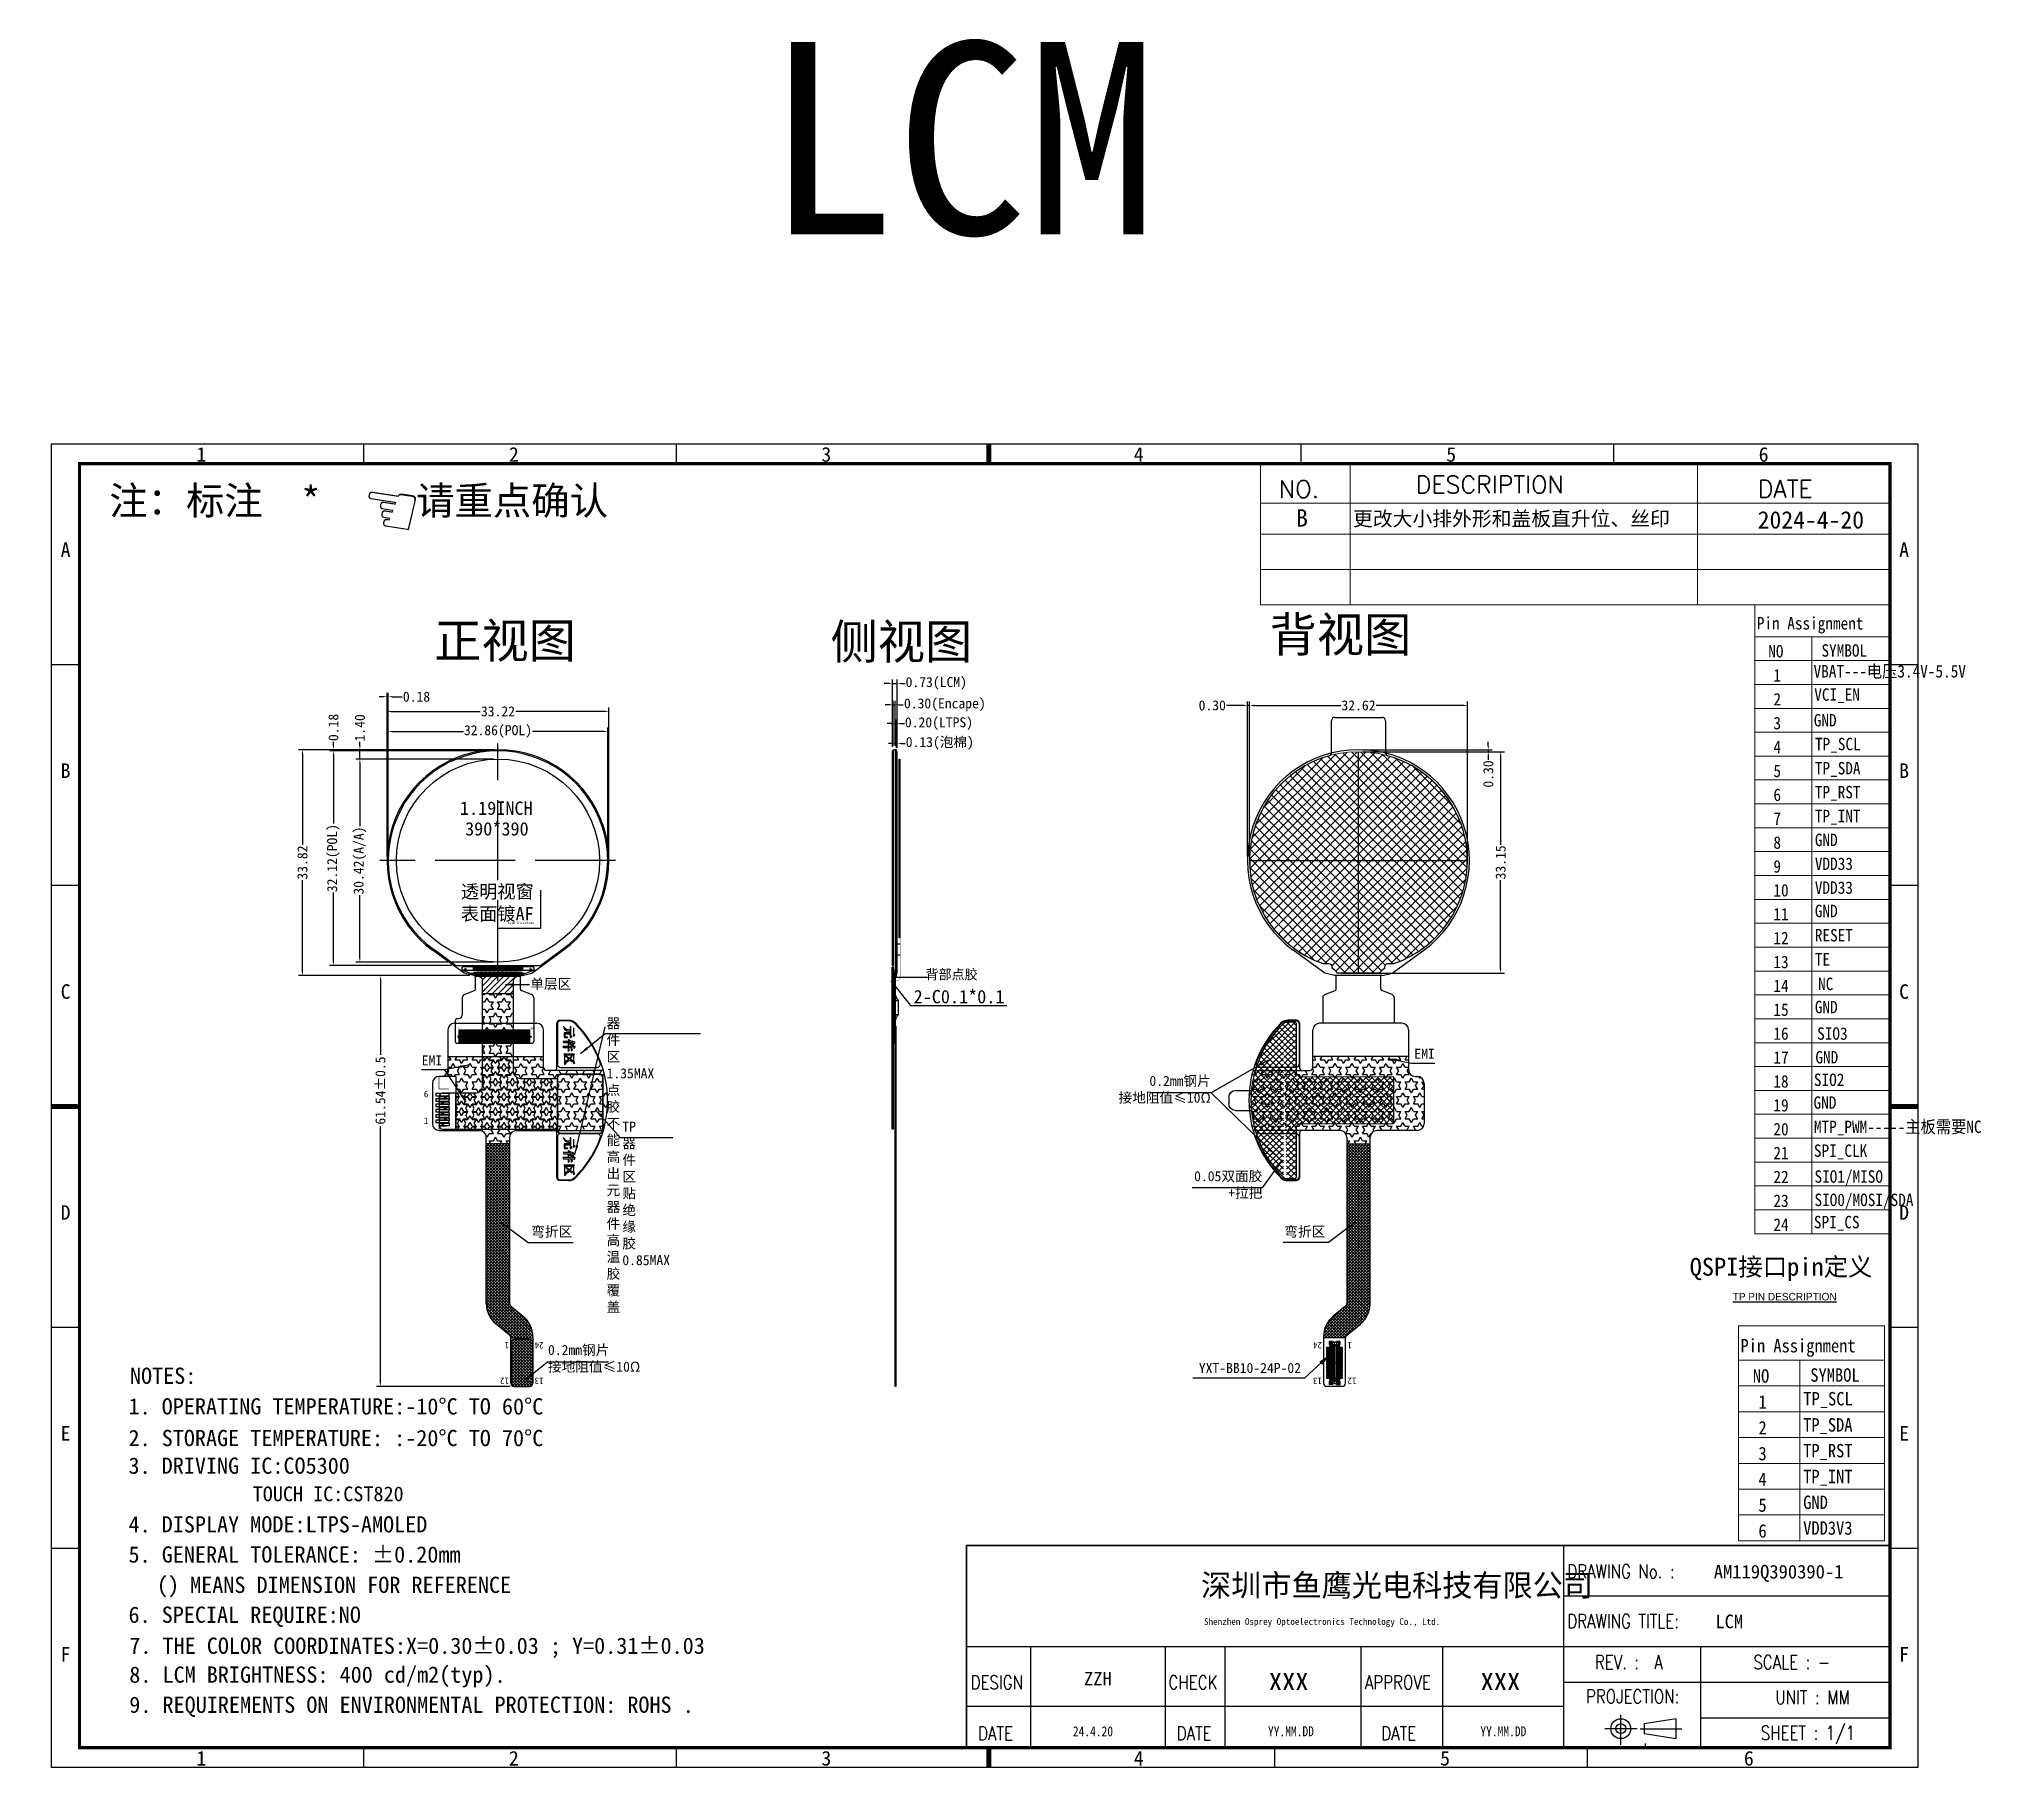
# Model space of a CAD drawing. Header units: millimetres. Extents: x 1387 to 2553, y -68 to 207.
# Drawn here: x 1791.8 to 2082.7, y -68.3 to 192.5 of the extents above; entities that cross this region are included whole.
import ezdxf
from ezdxf.enums import TextEntityAlignment as Align

# ---------------------------------------------------------------- set-up
doc = ezdxf.new("R2010")
doc.units = ezdxf.units.MM
doc.linetypes.add('ACAD_ISO02W100', pattern=[15, 12, -3])
doc.linetypes.add('CENTER', pattern=[50.8, 31.75, -6.35, 6.35, -6.35])
for name, color, linetype in [('035', 5, 'Continuous'), ('06___PRT_ALL_SURFS', 7, 'Continuous'), ('COF', 4, 'Continuous'), ('DIM', 3, 'Continuous'), ('DIM（标注）', 3, 'Continuous'), ('Foam', 190, 'Continuous'), ('FPC', 42, 'Continuous'), ('KEEPOUTLAYER', 6, 'Continuous'), ('MFPC', 7, 'Continuous'), ('Panel', 7, 'Continuous'), ('Panel-1', 7, 'Continuous'), ('POL', 4, 'Continuous'), ('TEXT', 2, 'Continuous'), ('TPFPC', 7, 'Continuous'), ('标注', 80, 'CENTER'), ('正面离形纸', 60, 'Continuous')]:
    doc.layers.add(name, color=color, linetype=linetype)
doc.layers.add('剖面', color=7, linetype='Continuous', lineweight=13)
doc.layers.add('图框', color=7, linetype='Continuous', lineweight=0)
doc.styles.add('NOTE', font='ROMANS.shx', dxfattribs={"width": 0.8, "bigfont": 'EXTFONT.shx'})
doc.styles.add('Panel', font='arial.ttf')
doc.styles.add('romans', font='romans.shx')
doc.styles.add('RS', font='txt.shx', dxfattribs={"width": 0.95})
doc.styles.add('STYLE1', font='', dxfattribs={"width": 0.9})
doc.styles.add('txt', font='txt.shx')
doc.styles.add('XR', font='simhei.ttf')
doc.styles.add('中文', font='')
doc.styles.add('其它汉字', font='', dxfattribs={"width": 0.85})
doc.styles.add('宋体', font='')
doc.styles.add('彩云', font='')
doc.styles.get('STYLE1').set_extended_font_data('SimSun')
doc.styles.get('中文').set_extended_font_data('宋体')
doc.styles.get('其它汉字').set_extended_font_data('宋体')
doc.styles.get('宋体').set_extended_font_data('SimSun')
doc.styles.get('彩云').set_extended_font_data('KaiTi_GB2312')
doc.dimstyles.new('Panel', dxfattribs={"dimtxt": 2, "dimasz": 0.8, "dimexe": 0.06, "dimexo": 0, "dimgap": 0.2, "dimtad": 1, "dimdec": 3, "dimdsep": 46, "dimtxsty": 'Panel', "dimcen": 2.5, "dimclrd": 6, "dimclre": 6, "dimclrt": 6, "dimadec": 0, "dimazin": 0, "dimtfac": 1, "dimtdec": 3, "dimtmove": 0, "dimatfit": 3, "dimfxl": 1, "dimarcsym": 0})
doc.dimstyles.new('RG', dxfattribs={"dimtxt": 2, "dimasz": 1, "dimexe": 0.5, "dimexo": 0.3, "dimgap": 0.3, "dimtad": 0, "dimzin": 1, "dimdsep": 46, "dimtxsty": '宋体', "dimcen": 2.5, "dimclrd": 256, "dimclre": 256, "dimclrt": 256, "dimadec": 0, "dimazin": 2, "dimtfac": 1, "dimtmove": 0, "dimatfit": 3, "dimfxl": 1, "dimarcsym": 0})
doc.dimstyles.get("Standard").update_dxf_attribs({"dimtxt": 0.18, "dimasz": 0.18, "dimexe": 0.18, "dimexo": 0.0625, "dimgap": 0.09, "dimtad": 0, "dimtih": 1, "dimtoh": 1, "dimdec": 4, "dimzin": 0, "dimdsep": 46, "dimtxsty": 'Standard', "dimcen": 0.09, "dimadec": 0, "dimazin": 0, "dimtfac": 1, "dimtdec": 4, "dimtofl": 0, "dimtmove": 0, "dimatfit": 3, "dimfxl": 1, "dimtolj": 1, "dimtzin": 0, "dimarcsym": 0})
doc.dimstyles.new('STANDARD$0', dxfattribs={"dimtxt": 2, "dimasz": 2, "dimexe": 0.4, "dimexo": 0.4, "dimgap": 0.4, "dimtad": 1, "dimzin": 0, "dimdsep": 46, "dimtxsty": '宋体', "dimcen": 0.4, "dimclrd": 256, "dimclre": 256, "dimclrt": 256, "dimadec": 0, "dimazin": 0, "dimtfac": 1, "dimtofl": 0, "dimtmove": 0, "dimatfit": 3, "dimfxl": 1, "dimtolj": 1, "dimtzin": 0, "dimarcsym": 0})
doc.dimstyles.new('STANDARD$7', dxfattribs={"dimtxt": 1.5, "dimasz": 1.25, "dimexe": 0.25, "dimexo": 0.25, "dimgap": 0.25, "dimtad": 0, "dimzin": 0, "dimdsep": 46, "dimtxsty": 'NOTE', "dimcen": 0.5, "dimclrd": 256, "dimclre": 5, "dimclrt": 256, "dimazin": 0, "dimtfac": 1, "dimtmove": 0, "dimatfit": 1, "dimfxl": 1, "dimtolj": 1, "dimtzin": 0, "dimarcsym": 0})

# ---------------------------------------------------------------- blocks, each defined once
blk = doc.blocks.new('A$C5D5B2502')
at = {"color": 3, "lineweight": 9, "extrusion": (0, 0, -1), "insert": (0.313, 2.205), "char_height": 2.2, "width": 1.7931, "attachment_point": 1, "text_direction": (0.707107, -0.707107, 0), "style": 'RS'}
blk.add_mtext('\\fWingdings|b0|i0|c2|p2;E', dxfattribs=at)
blk = doc.blocks.new('3')
at = {"layer": 'DIM', "extrusion": (0, 0, -1), "xscale": 1.882916887164354, "yscale": 1.882916887163899, "zscale": -1.882916887163784, "rotation": 180}
blk.add_blockref('A$C5D5B2502', (-1621.2, 1416.43), dxfattribs=at)
blk = doc.blocks.new('A$C304A0AA7')
at = {"layer": 'DIM', "lineweight": 0}
for p, q in [((-17.23, 0), (-17.23, -25.4)), ((-17.23, 0), (0, 0)), ((0, 0), (0, -25.4)), ((-17.23, -4.06), (0, -4.06)), ((-9.97, -4.06), (-9.97, -25.4)), ((-17.23, -25.4), (0, -25.4))]:
    blk.add_line(p, q, dxfattribs=at)
at = {"layer": 'DIM', "color": 1, "lineweight": 0}
for p, q in [((-17.23, -7.11), (0, -7.11)), ((-17.23, -10.16), (0, -10.16)), ((-17.23, -13.21), (0, -13.21)), ((-17.23, -16.26), (0, -16.26)), ((-17.23, -19.31), (0, -19.31)), ((-17.23, -22.35), (0, -22.35))]:
    blk.add_line(p, q, dxfattribs=at)
at = {"layer": 'DIM', "color": 1, "lineweight": 0, "style": 'STYLE1', "width": 0.9}
for s, height, p in [('Pin Assignment', 1.5869, (-17, -3.14)), ('NO', 1.587, (-15.54, -6.72)), ('SYMBOL', 1.587, (-8.75, -6.61)), ('1', 1.59, (-14.88, -9.79)), ('TP_SCL', 1.587, (-9.57, -9.41)), ('2', 1.59, (-14.88, -12.84)), ('TP_SDA', 1.587, (-9.59, -12.5)), ('3', 1.59, (-14.88, -15.89)), ('TP_RST', 1.587, (-9.59, -15.55)), ('4', 1.59, (-14.88, -18.94)), ('TP_INT', 1.587, (-9.59, -18.6)), ('5', 1.59, (-14.88, -21.98)), ('GND', 1.587, (-9.59, -21.65)), ('6', 1.59, (-14.88, -25.03)), ('VDD3V3', 1.587, (-9.59, -24.69))]:
    blk.add_text(s, height=height, dxfattribs=at).set_placement(p)
blk = doc.blocks.new('COF')
at = {"layer": 'COF'}
for p, q in [((1641.7, 311.44, 0.47), (1641.7, 311.72, 0.47)), ((1641.7, 311.72, 0.47), (1648.83, 311.72, 0.47)), ((1641.7, 311.44, 0.47), (1641.7, 311.72, 0.47)), ((1641.7, 311.72, 0.47), (1648.83, 311.72, 0.47)), ((1641.9, 311.11, 0.47), (1641.7, 311.44, 0.47)), ((1641.9, 311.11, 0.47), (1641.7, 311.44, 0.47)), ((1641.9, 311.11, 0.47), (1641.7, 311.44, 0.47)), ((1641.9, 311.11, 0.47), (1641.7, 311.44, 0.47)), ((1641.9, 311.37, 0.47), (1641.9, 311.23, 0.47)), ((1641.9, 311.37, 0.47), (1641.91, 311.37, 0.47)), ((1641.91, 311.37, 0.47), (1641.91, 311.23, 0.47)), ((1641.94, 311.37, 0.47), (1641.93, 311.37, 0.47)), ((1641.93, 311.37, 0.47), (1641.93, 311.23, 0.47)), ((1641.94, 311.37, 0.47), (1641.94, 311.23, 0.47)), ((1641.95, 311.49, 0.47), (1641.95, 311.54, 0.47)), ((1641.95, 311.54, 0.47), (1642, 311.54, 0.47)), ((1642, 311.49, 0.47), (1641.95, 311.49, 0.47)), ((1641.96, 311.37, 0.47), (1641.95, 311.37, 0.47)), ((1641.95, 311.37, 0.47), (1641.95, 311.23, 0.47)), ((1641.96, 311.37, 0.47), (1641.96, 311.23, 0.47)), ((1641.97, 311.37, 0.47), (1641.99, 311.37, 0.47)), ((1641.97, 311.37, 0.47), (1641.97, 311.1, 0.47)), ((1641.99, 311.37, 0.47), (1641.99, 311.1, 0.47)), ((1642, 311.59, 0.47), (1642.05, 311.59, 0.47)), ((1642, 311.54, 0.47), (1642, 311.59, 0.47)), ((1642, 311.44, 0.47), (1642, 311.49, 0.47)), ((1642.05, 311.44, 0.47), (1642, 311.44, 0.47)), ((1642, 311.37, 0.47), (1642, 311.1, 0.47)), ((1642.01, 311.37, 0.47), (1642, 311.37, 0.47)), ((1642.01, 311.37, 0.47), (1642, 311.37, 0.47)), ((1642, 311.37, 0.47), (1642, 311.1, 0.47)), ((1642.01, 311.37, 0.47), (1642.01, 311.1, 0.47)), ((1642.01, 311.37, 0.47), (1642.01, 311.1, 0.47)), ((1642.02, 311.37, 0.47), (1642.02, 311.1, 0.47)), ((1642.03, 311.37, 0.47), (1642.02, 311.37, 0.47)), ((1642.03, 311.37, 0.47), (1642.02, 311.37, 0.47)), ((1642.02, 311.37, 0.47), (1642.02, 311.1, 0.47)), ((1642.03, 311.37, 0.47), (1642.03, 311.1, 0.47)), ((1642.03, 311.37, 0.47), (1642.03, 311.1, 0.47)), ((1642.05, 311.59, 0.47), (1642.05, 311.54, 0.47)), ((1642.05, 311.54, 0.47), (1642.1, 311.54, 0.47)), ((1642.1, 311.49, 0.47), (1642.05, 311.49, 0.47)), ((1642.05, 311.49, 0.47), (1642.05, 311.44, 0.47)), ((1642.05, 311.37, 0.47), (1642.05, 311.1, 0.47)), ((1642.06, 311.37, 0.47), (1642.05, 311.37, 0.47)), ((1642.06, 311.37, 0.47), (1642.05, 311.37, 0.47)), ((1642.05, 311.37, 0.47), (1642.05, 311.1, 0.47)), ((1642.06, 311.37, 0.47), (1642.06, 311.1, 0.47)), ((1642.06, 311.37, 0.47), (1642.06, 311.1, 0.47)), ((1642.07, 311.37, 0.47), (1642.07, 311.1, 0.47)), ((1642.08, 311.37, 0.47), (1642.07, 311.37, 0.47)), ((1642.08, 311.37, 0.47), (1642.07, 311.37, 0.47)), ((1642.07, 311.37, 0.47), (1642.07, 311.1, 0.47)), ((1642.08, 311.37, 0.47), (1642.08, 311.1, 0.47)), ((1642.08, 311.37, 0.47), (1642.08, 311.1, 0.47)), ((1642.09, 311.37, 0.47), (1642.09, 311.1, 0.47)), ((1642.11, 311.37, 0.47), (1642.09, 311.37, 0.47)), ((1642.11, 311.37, 0.47), (1642.09, 311.37, 0.47)), ((1642.09, 311.37, 0.47), (1642.09, 311.1, 0.47)), ((1642.1, 311.54, 0.47), (1642.1, 311.49, 0.47)), ((1642.11, 311.37, 0.47), (1642.11, 311.1, 0.47)), ((1642.11, 311.37, 0.47), (1642.11, 311.1, 0.47)), ((1642.12, 311.37, 0.47), (1642.12, 311.1, 0.47)), ((1642.13, 311.37, 0.47), (1642.12, 311.37, 0.47)), ((1642.13, 311.37, 0.47), (1642.12, 311.37, 0.47)), ((1642.12, 311.37, 0.47), (1642.12, 311.1, 0.47)), ((1642.13, 311.37, 0.47), (1642.13, 311.1, 0.47)), ((1642.13, 311.37, 0.47), (1642.13, 311.1, 0.47)), ((1642.15, 311.72, 0.47), (1642.15, 311.1, 0.47)), ((1642.16, 311.72, 0.47), (1642.16, 311.1, 0.47)), ((1642.18, 311.72, 0.47), (1642.18, 311.1, 0.47)), ((1642.19, 311.72, 0.47), (1642.19, 311.1, 0.47)), ((1642.2, 311.72, 0.47), (1642.2, 311.1, 0.47)), ((1642.21, 311.72, 0.47), (1642.21, 311.1, 0.47)), ((1642.22, 311.72, 0.47), (1642.22, 311.1, 0.47)), ((1642.24, 311.72, 0.47), (1642.24, 311.1, 0.47)), ((1642.25, 311.72, 0.47), (1642.25, 311.1, 0.47)), ((1642.26, 311.72, 0.47), (1642.26, 311.1, 0.47)), ((1642.27, 311.72, 0.47), (1642.27, 311.1, 0.47)), ((1642.28, 311.72, 0.47), (1642.28, 311.1, 0.47)), ((1642.3, 311.72, 0.47), (1642.3, 311.1, 0.47)), ((1642.31, 311.72, 0.47), (1642.31, 311.1, 0.47)), ((1642.32, 311.72, 0.47), (1642.32, 311.1, 0.47)), ((1642.33, 311.72, 0.47), (1642.33, 311.1, 0.47)), ((1642.34, 311.72, 0.47), (1642.34, 311.1, 0.47)), ((1642.36, 311.72, 0.47), (1642.36, 311.1, 0.47)), ((1642.37, 311.72, 0.47), (1642.37, 311.1, 0.47)), ((1642.38, 311.72, 0.47), (1642.38, 311.1, 0.47)), ((1642.39, 311.72, 0.47), (1642.39, 311.1, 0.47)), ((1642.4, 311.72, 0.47), (1642.4, 311.1, 0.47)), ((1642.42, 311.72, 0.47), (1642.42, 311.1, 0.47)), ((1642.43, 311.72, 0.47), (1642.43, 311.1, 0.47)), ((1642.44, 311.72, 0.47), (1642.44, 311.1, 0.47)), ((1642.45, 311.72, 0.47), (1642.45, 311.1, 0.47)), ((1642.46, 311.72, 0.47), (1642.46, 311.1, 0.47)), ((1642.48, 311.72, 0.47), (1642.48, 311.1, 0.47)), ((1642.49, 311.72, 0.47), (1642.49, 311.1, 0.47)), ((1642.5, 311.72, 0.47), (1642.5, 311.1, 0.47)), ((1642.51, 311.72, 0.47), (1642.51, 311.1, 0.47)), ((1642.52, 311.72, 0.47), (1642.52, 311.1, 0.47)), ((1642.54, 311.72, 0.47), (1642.54, 311.1, 0.47)), ((1642.55, 311.72, 0.47), (1642.55, 311.1, 0.47)), ((1642.56, 311.72, 0.47), (1642.56, 311.1, 0.47)), ((1642.57, 311.72, 0.47), (1642.57, 311.1, 0.47)), ((1642.58, 311.72, 0.47), (1642.58, 311.1, 0.47)), ((1642.6, 311.72, 0.47), (1642.6, 311.1, 0.47)), ((1642.61, 311.72, 0.47), (1642.61, 311.1, 0.47)), ((1642.62, 311.72, 0.47), (1642.62, 311.1, 0.47)), ((1642.63, 311.72, 0.47), (1642.63, 311.1, 0.47)), ((1642.64, 311.72, 0.47), (1642.64, 311.1, 0.47)), ((1642.66, 311.72, 0.47), (1642.66, 311.1, 0.47)), ((1642.67, 311.72, 0.47), (1642.67, 311.1, 0.47)), ((1642.68, 311.72, 0.47), (1642.68, 311.1, 0.47)), ((1642.69, 311.72, 0.47), (1642.69, 311.1, 0.47)), ((1642.7, 311.72, 0.47), (1642.7, 311.1, 0.47)), ((1642.72, 311.72, 0.47), (1642.72, 311.1, 0.47)), ((1642.73, 311.72, 0.47), (1642.73, 311.1, 0.47)), ((1642.74, 311.72, 0.47), (1642.74, 311.1, 0.47)), ((1642.75, 311.72, 0.47), (1642.75, 311.1, 0.47)), ((1642.76, 311.72, 0.47), (1642.76, 311.1, 0.47)), ((1642.78, 311.72, 0.47), (1642.78, 311.1, 0.47)), ((1642.79, 311.72, 0.47), (1642.79, 311.1, 0.47)), ((1642.8, 311.72, 0.47), (1642.8, 311.1, 0.47)), ((1642.81, 311.72, 0.47), (1642.81, 311.1, 0.47)), ((1642.82, 311.72, 0.47), (1642.82, 311.1, 0.47)), ((1642.84, 311.72, 0.47), (1642.84, 311.1, 0.47)), ((1642.85, 311.72, 0.47), (1642.85, 311.1, 0.47)), ((1642.86, 311.72, 0.47), (1642.86, 311.1, 0.47)), ((1642.87, 311.72, 0.47), (1642.87, 311.1, 0.47)), ((1642.88, 311.72, 0.47), (1642.88, 311.1, 0.47)), ((1642.9, 311.72, 0.47), (1642.9, 311.1, 0.47)), ((1642.91, 311.72, 0.47), (1642.91, 311.1, 0.47)), ((1642.92, 311.72, 0.47), (1642.92, 311.1, 0.47)), ((1642.93, 311.72, 0.47), (1642.93, 311.1, 0.47)), ((1642.94, 311.72, 0.47), (1642.94, 311.1, 0.47)), ((1642.96, 311.72, 0.47), (1642.96, 311.1, 0.47)), ((1642.97, 311.72, 0.47), (1642.97, 311.1, 0.47)), ((1642.98, 311.72, 0.47), (1642.98, 311.1, 0.47)), ((1642.99, 311.72, 0.47), (1642.99, 311.1, 0.47)), ((1643, 311.72, 0.47), (1643, 311.1, 0.47)), ((1643.02, 311.72, 0.47), (1643.02, 311.1, 0.47)), ((1643.03, 311.72, 0.47), (1643.03, 311.1, 0.47)), ((1643.04, 311.72, 0.47), (1643.04, 311.1, 0.47)), ((1643.05, 311.72, 0.47), (1643.05, 311.1, 0.47)), ((1643.06, 311.72, 0.47), (1643.06, 311.1, 0.47)), ((1643.08, 311.72, 0.47), (1643.08, 311.1, 0.47)), ((1643.09, 311.72, 0.47), (1643.09, 311.1, 0.47)), ((1643.1, 311.72, 0.47), (1643.1, 311.1, 0.47)), ((1643.11, 311.72, 0.47), (1643.11, 311.1, 0.47)), ((1643.12, 311.72, 0.47), (1643.12, 311.1, 0.47)), ((1643.14, 311.72, 0.47), (1643.14, 311.1, 0.47)), ((1643.15, 311.72, 0.47), (1643.15, 311.1, 0.47)), ((1643.16, 311.72, 0.47), (1643.16, 311.1, 0.47)), ((1643.17, 311.72, 0.47), (1643.17, 311.1, 0.47)), ((1643.18, 311.72, 0.47), (1643.18, 311.1, 0.47)), ((1643.2, 311.72, 0.47), (1643.2, 311.1, 0.47)), ((1643.21, 311.72, 0.47), (1643.21, 311.1, 0.47)), ((1643.22, 311.72, 0.47), (1643.22, 311.1, 0.47)), ((1643.23, 311.72, 0.47), (1643.23, 311.1, 0.47)), ((1643.24, 311.72, 0.47), (1643.24, 311.1, 0.47)), ((1643.26, 311.72, 0.47), (1643.26, 311.1, 0.47)), ((1643.27, 311.72, 0.47), (1643.27, 311.1, 0.47)), ((1643.28, 311.72, 0.47), (1643.28, 311.1, 0.47)), ((1643.29, 311.72, 0.47), (1643.29, 311.1, 0.47)), ((1643.3, 311.72, 0.47), (1643.3, 311.1, 0.47)), ((1643.32, 311.72, 0.47), (1643.32, 311.1, 0.47)), ((1643.33, 311.72, 0.47), (1643.33, 311.1, 0.47)), ((1643.34, 311.72, 0.47), (1643.34, 311.1, 0.47)), ((1643.35, 311.72, 0.47), (1643.35, 311.1, 0.47)), ((1643.36, 311.72, 0.47), (1643.36, 311.1, 0.47)), ((1643.38, 311.72, 0.47), (1643.38, 311.1, 0.47)), ((1643.39, 311.72, 0.47), (1643.39, 311.1, 0.47)), ((1643.4, 311.72, 0.47), (1643.4, 311.1, 0.47)), ((1643.41, 311.72, 0.47), (1643.41, 311.1, 0.47)), ((1643.42, 311.72, 0.47), (1643.42, 311.1, 0.47)), ((1643.44, 311.72, 0.47), (1643.44, 311.1, 0.47)), ((1643.45, 311.72, 0.47), (1643.45, 311.1, 0.47)), ((1643.46, 311.72, 0.47), (1643.46, 311.1, 0.47)), ((1643.47, 311.72, 0.47), (1643.47, 311.1, 0.47)), ((1643.48, 311.72, 0.47), (1643.48, 311.1, 0.47)), ((1643.5, 311.72, 0.47), (1643.5, 311.1, 0.47)), ((1643.51, 311.72, 0.47), (1643.51, 311.1, 0.47)), ((1643.52, 311.72, 0.47), (1643.52, 311.1, 0.47)), ((1643.53, 311.72, 0.47), (1643.53, 311.1, 0.47)), ((1643.54, 311.72, 0.47), (1643.54, 311.1, 0.47)), ((1643.56, 311.72, 0.47), (1643.56, 311.1, 0.47)), ((1643.57, 311.72, 0.47), (1643.57, 311.1, 0.47)), ((1643.58, 311.72, 0.47), (1643.58, 311.1, 0.47)), ((1643.59, 311.72, 0.47), (1643.59, 311.1, 0.47)), ((1643.6, 311.72, 0.47), (1643.6, 311.1, 0.47)), ((1643.62, 311.72, 0.47), (1643.62, 311.1, 0.47)), ((1643.63, 311.72, 0.47), (1643.63, 311.1, 0.47)), ((1643.64, 311.72, 0.47), (1643.64, 311.1, 0.47)), ((1643.65, 311.72, 0.47), (1643.65, 311.1, 0.47)), ((1643.66, 311.72, 0.47), (1643.66, 311.1, 0.47)), ((1643.68, 311.72, 0.47), (1643.68, 311.1, 0.47)), ((1643.69, 311.72, 0.47), (1643.69, 311.1, 0.47)), ((1643.7, 311.72, 0.47), (1643.7, 311.1, 0.47)), ((1643.71, 311.72, 0.47), (1643.71, 311.1, 0.47)), ((1643.72, 311.72, 0.47), (1643.72, 311.1, 0.47)), ((1643.74, 311.72, 0.47), (1643.74, 311.1, 0.47)), ((1643.75, 311.72, 0.47), (1643.75, 311.1, 0.47)), ((1643.76, 311.72, 0.47), (1643.76, 311.1, 0.47)), ((1643.77, 311.72, 0.47), (1643.77, 311.1, 0.47)), ((1643.78, 311.72, 0.47), (1643.78, 311.1, 0.47)), ((1643.8, 311.72, 0.47), (1643.8, 311.1, 0.47)), ((1643.81, 311.72, 0.47), (1643.81, 311.1, 0.47)), ((1643.82, 311.72, 0.47), (1643.82, 311.1, 0.47)), ((1643.83, 311.72, 0.47), (1643.83, 311.1, 0.47)), ((1643.84, 311.72, 0.47), (1643.84, 311.1, 0.47)), ((1643.86, 311.72, 0.47), (1643.86, 311.1, 0.47)), ((1643.87, 311.72, 0.47), (1643.87, 311.1, 0.47)), ((1643.88, 311.72, 0.47), (1643.88, 311.1, 0.47)), ((1643.89, 311.72, 0.47), (1643.89, 311.1, 0.47)), ((1643.9, 311.72, 0.47), (1643.9, 311.1, 0.47)), ((1643.92, 311.72, 0.47), (1643.92, 311.1, 0.47)), ((1643.93, 311.72, 0.47), (1643.93, 311.1, 0.47)), ((1643.94, 311.72, 0.47), (1643.94, 311.1, 0.47)), ((1643.95, 311.72, 0.47), (1643.95, 311.1, 0.47)), ((1643.96, 311.72, 0.47), (1643.96, 311.1, 0.47)), ((1643.98, 311.72, 0.47), (1643.98, 311.1, 0.47)), ((1643.99, 311.72, 0.47), (1643.99, 311.1, 0.47)), ((1644, 311.72, 0.47), (1644, 311.1, 0.47)), ((1644.01, 311.72, 0.47), (1644.01, 311.1, 0.47)), ((1644.02, 311.72, 0.47), (1644.02, 311.1, 0.47)), ((1644.04, 311.72, 0.47), (1644.04, 311.1, 0.47)), ((1644.05, 311.72, 0.47), (1644.05, 311.1, 0.47)), ((1644.06, 311.72, 0.47), (1644.06, 311.1, 0.47)), ((1644.07, 311.72, 0.47), (1644.07, 311.1, 0.47)), ((1644.08, 311.72, 0.47), (1644.08, 311.1, 0.47)), ((1644.1, 311.72, 0.47), (1644.1, 311.1, 0.47)), ((1644.11, 311.72, 0.47), (1644.11, 311.1, 0.47)), ((1644.12, 311.72, 0.47), (1644.12, 311.1, 0.47)), ((1644.13, 311.72, 0.47), (1644.13, 311.1, 0.47)), ((1644.14, 311.72, 0.47), (1644.14, 311.1, 0.47)), ((1644.16, 311.72, 0.47), (1644.16, 311.1, 0.47)), ((1644.17, 311.72, 0.47), (1644.17, 311.1, 0.47)), ((1644.18, 311.72, 0.47), (1644.18, 311.1, 0.47)), ((1644.19, 311.72, 0.47), (1644.19, 311.1, 0.47)), ((1644.2, 311.72, 0.47), (1644.2, 311.1, 0.47)), ((1644.22, 311.72, 0.47), (1644.22, 311.1, 0.47)), ((1644.23, 311.72, 0.47), (1644.23, 311.1, 0.47)), ((1644.24, 311.72, 0.47), (1644.24, 311.1, 0.47)), ((1644.25, 311.72, 0.47), (1644.25, 311.1, 0.47)), ((1644.26, 311.72, 0.47), (1644.26, 311.1, 0.47)), ((1644.28, 311.72, 0.47), (1644.28, 311.1, 0.47)), ((1644.29, 311.72, 0.47), (1644.29, 311.1, 0.47)), ((1644.3, 311.72, 0.47), (1644.3, 311.1, 0.47)), ((1644.31, 311.72, 0.47), (1644.31, 311.1, 0.47)), ((1644.32, 311.72, 0.47), (1644.32, 311.1, 0.47)), ((1644.34, 311.72, 0.47), (1644.34, 311.1, 0.47)), ((1644.35, 311.72, 0.47), (1644.35, 311.1, 0.47)), ((1644.36, 311.72, 0.47), (1644.36, 311.1, 0.47)), ((1644.37, 311.72, 0.47), (1644.37, 311.1, 0.47)), ((1644.38, 311.72, 0.47), (1644.38, 311.1, 0.47)), ((1644.4, 311.72, 0.47), (1644.4, 311.1, 0.47)), ((1644.41, 311.72, 0.47), (1644.41, 311.1, 0.47)), ((1644.42, 311.72, 0.47), (1644.42, 311.1, 0.47)), ((1644.43, 311.72, 0.47), (1644.43, 311.1, 0.47)), ((1644.44, 311.72, 0.47), (1644.44, 311.1, 0.47)), ((1644.46, 311.72, 0.47), (1644.46, 311.1, 0.47)), ((1644.47, 311.72, 0.47), (1644.47, 311.1, 0.47)), ((1644.48, 311.72, 0.47), (1644.48, 311.1, 0.47)), ((1644.49, 311.72, 0.47), (1644.49, 311.1, 0.47)), ((1644.5, 311.72, 0.47), (1644.5, 311.1, 0.47)), ((1644.52, 311.72, 0.47), (1644.52, 311.1, 0.47)), ((1644.53, 311.72, 0.47), (1644.53, 311.1, 0.47)), ((1644.54, 311.72, 0.47), (1644.54, 311.1, 0.47)), ((1644.55, 311.72, 0.47), (1644.55, 311.1, 0.47)), ((1644.56, 311.72, 0.47), (1644.56, 311.1, 0.47)), ((1644.58, 311.72, 0.47), (1644.58, 311.1, 0.47)), ((1644.59, 311.72, 0.47), (1644.59, 311.1, 0.47)), ((1644.6, 311.72, 0.47), (1644.6, 311.1, 0.47)), ((1644.61, 311.72, 0.47), (1644.61, 311.1, 0.47)), ((1644.62, 311.72, 0.47), (1644.62, 311.1, 0.47)), ((1644.64, 311.72, 0.47), (1644.64, 311.1, 0.47)), ((1644.65, 311.72, 0.47), (1644.65, 311.1, 0.47)), ((1644.66, 311.72, 0.47), (1644.66, 311.1, 0.47)), ((1644.67, 311.72, 0.47), (1644.67, 311.1, 0.47)), ((1644.68, 311.72, 0.47), (1644.68, 311.1, 0.47)), ((1644.7, 311.72, 0.47), (1644.7, 311.1, 0.47)), ((1644.71, 311.72, 0.47), (1644.71, 311.1, 0.47)), ((1644.72, 311.72, 0.47), (1644.72, 311.1, 0.47)), ((1644.73, 311.72, 0.47), (1644.73, 311.1, 0.47)), ((1644.74, 311.72, 0.47), (1644.74, 311.1, 0.47)), ((1644.76, 311.72, 0.47), (1644.76, 311.1, 0.47)), ((1644.77, 311.72, 0.47), (1644.77, 311.1, 0.47)), ((1644.78, 311.72, 0.47), (1644.78, 311.1, 0.47)), ((1644.79, 311.72, 0.47), (1644.79, 311.1, 0.47)), ((1644.8, 311.72, 0.47), (1644.8, 311.1, 0.47)), ((1644.82, 311.72, 0.47), (1644.82, 311.1, 0.47)), ((1644.83, 311.72, 0.47), (1644.83, 311.1, 0.47)), ((1644.84, 311.72, 0.47), (1644.84, 311.1, 0.47)), ((1644.85, 311.72, 0.47), (1644.85, 311.1, 0.47)), ((1644.86, 311.72, 0.47), (1644.86, 311.1, 0.47)), ((1644.88, 311.72, 0.47), (1644.88, 311.1, 0.47)), ((1644.89, 311.72, 0.47), (1644.89, 311.1, 0.47)), ((1644.9, 311.72, 0.47), (1644.9, 311.1, 0.47)), ((1644.91, 311.72, 0.47), (1644.91, 311.1, 0.47)), ((1644.92, 311.72, 0.47), (1644.92, 311.1, 0.47)), ((1644.94, 311.72, 0.47), (1644.94, 311.1, 0.47)), ((1644.95, 311.72, 0.47), (1644.95, 311.1, 0.47)), ((1644.96, 311.72, 0.47), (1644.96, 311.1, 0.47)), ((1644.97, 311.72, 0.47), (1644.97, 311.1, 0.47)), ((1644.98, 311.72, 0.47), (1644.98, 311.1, 0.47)), ((1645, 311.72, 0.47), (1645, 311.1, 0.47)), ((1645.01, 311.72, 0.47), (1645.01, 311.1, 0.47)), ((1645.02, 311.72, 0.47), (1645.02, 311.1, 0.47)), ((1645.03, 311.72, 0.47), (1645.03, 311.1, 0.47)), ((1645.04, 311.72, 0.47), (1645.04, 311.1, 0.47)), ((1645.06, 311.72, 0.47), (1645.06, 311.1, 0.47)), ((1645.07, 311.72, 0.47), (1645.07, 311.1, 0.47)), ((1645.08, 311.72, 0.47), (1645.08, 311.1, 0.47)), ((1645.09, 311.72, 0.47), (1645.09, 311.1, 0.47)), ((1645.1, 311.72, 0.47), (1645.1, 311.1, 0.47)), ((1645.12, 311.72, 0.47), (1645.12, 311.1, 0.47)), ((1645.13, 311.72, 0.47), (1645.13, 311.1, 0.47)), ((1645.14, 311.72, 0.47), (1645.14, 311.1, 0.47)), ((1645.15, 311.72, 0.47), (1645.15, 311.1, 0.47)), ((1645.16, 311.72, 0.47), (1645.16, 311.1, 0.47)), ((1645.18, 311.72, 0.47), (1645.18, 311.1, 0.47)), ((1645.19, 311.72, 0.47), (1645.19, 311.1, 0.47)), ((1645.2, 311.72, 0.47), (1645.2, 311.1, 0.47)), ((1645.21, 311.72, 0.47), (1645.21, 311.1, 0.47)), ((1645.22, 311.72, 0.47), (1645.22, 311.1, 0.47)), ((1645.24, 311.72, 0.47), (1645.24, 311.1, 0.47)), ((1645.25, 311.72, 0.47), (1645.25, 311.1, 0.47)), ((1645.26, 311.72, 0.47), (1645.26, 311.1, 0.47)), ((1645.27, 311.72, 0.47), (1645.27, 311.1, 0.47)), ((1645.28, 311.72, 0.47), (1645.28, 311.1, 0.47)), ((1645.3, 311.72, 0.47), (1645.3, 311.1, 0.47)), ((1645.31, 311.72, 0.47), (1645.31, 311.1, 0.47)), ((1645.32, 311.72, 0.47), (1645.32, 311.1, 0.47)), ((1645.33, 311.72, 0.47), (1645.33, 311.1, 0.47)), ((1645.34, 311.72, 0.47), (1645.34, 311.1, 0.47)), ((1645.36, 311.72, 0.47), (1645.36, 311.1, 0.47)), ((1645.37, 311.72, 0.47), (1645.37, 311.1, 0.47)), ((1645.38, 311.72, 0.47), (1645.38, 311.1, 0.47)), ((1645.39, 311.72, 0.47), (1645.39, 311.1, 0.47)), ((1645.4, 311.72, 0.47), (1645.4, 311.1, 0.47)), ((1645.42, 311.72, 0.47), (1645.42, 311.1, 0.47)), ((1645.43, 311.72, 0.47), (1645.43, 311.1, 0.47)), ((1645.44, 311.72, 0.47), (1645.44, 311.1, 0.47)), ((1645.45, 311.72, 0.47), (1645.45, 311.1, 0.47)), ((1645.46, 311.72, 0.47), (1645.46, 311.1, 0.47)), ((1645.48, 311.72, 0.47), (1645.48, 311.1, 0.47)), ((1645.49, 311.72, 0.47), (1645.49, 311.1, 0.47)), ((1645.5, 311.72, 0.47), (1645.5, 311.1, 0.47)), ((1645.51, 311.72, 0.47), (1645.51, 311.1, 0.47)), ((1645.52, 311.72, 0.47), (1645.52, 311.1, 0.47)), ((1645.54, 311.72, 0.47), (1645.54, 311.1, 0.47)), ((1645.55, 311.72, 0.47), (1645.55, 311.1, 0.47)), ((1645.56, 311.72, 0.47), (1645.56, 311.1, 0.47)), ((1645.57, 311.72, 0.47), (1645.57, 311.1, 0.47)), ((1645.58, 311.72, 0.47), (1645.58, 311.1, 0.47)), ((1645.6, 311.72, 0.47), (1645.6, 311.1, 0.47)), ((1645.61, 311.72, 0.47), (1645.61, 311.1, 0.47)), ((1645.62, 311.72, 0.47), (1645.62, 311.1, 0.47)), ((1645.63, 311.72, 0.47), (1645.63, 311.1, 0.47)), ((1645.64, 311.72, 0.47), (1645.64, 311.1, 0.47)), ((1645.66, 311.72, 0.47), (1645.66, 311.1, 0.47)), ((1645.67, 311.72, 0.47), (1645.67, 311.1, 0.47)), ((1645.68, 311.72, 0.47), (1645.68, 311.1, 0.47)), ((1645.69, 311.72, 0.47), (1645.69, 311.1, 0.47)), ((1645.7, 311.72, 0.47), (1645.7, 311.1, 0.47)), ((1645.72, 311.72, 0.47), (1645.72, 311.1, 0.47)), ((1645.73, 311.72, 0.47), (1645.73, 311.1, 0.47)), ((1645.74, 311.72, 0.47), (1645.74, 311.1, 0.47)), ((1645.75, 311.72, 0.47), (1645.75, 311.1, 0.47)), ((1645.76, 311.72, 0.47), (1645.76, 311.1, 0.47)), ((1645.78, 311.72, 0.47), (1645.78, 311.1, 0.47)), ((1645.79, 311.72, 0.47), (1645.79, 311.1, 0.47)), ((1645.8, 311.72, 0.47), (1645.8, 311.1, 0.47)), ((1645.81, 311.72, 0.47), (1645.81, 311.1, 0.47)), ((1645.82, 311.72, 0.47), (1645.82, 311.1, 0.47)), ((1645.84, 311.72, 0.47), (1645.84, 311.1, 0.47)), ((1645.85, 311.72, 0.47), (1645.85, 311.1, 0.47)), ((1645.86, 311.72, 0.47), (1645.86, 311.1, 0.47)), ((1645.87, 311.72, 0.47), (1645.87, 311.1, 0.47)), ((1645.88, 311.72, 0.47), (1645.88, 311.1, 0.47)), ((1645.9, 311.72, 0.47), (1645.9, 311.1, 0.47)), ((1645.91, 311.72, 0.47), (1645.91, 311.1, 0.47)), ((1645.92, 311.72, 0.47), (1645.92, 311.1, 0.47)), ((1645.93, 311.72, 0.47), (1645.93, 311.1, 0.47)), ((1645.94, 311.72, 0.47), (1645.94, 311.1, 0.47)), ((1645.96, 311.72, 0.47), (1645.96, 311.1, 0.47)), ((1645.97, 311.72, 0.47), (1645.97, 311.1, 0.47)), ((1645.98, 311.72, 0.47), (1645.98, 311.1, 0.47)), ((1645.99, 311.72, 0.47), (1645.99, 311.1, 0.47)), ((1646, 311.72, 0.47), (1646, 311.1, 0.47)), ((1646.02, 311.72, 0.47), (1646.02, 311.1, 0.47)), ((1646.03, 311.72, 0.47), (1646.03, 311.1, 0.47)), ((1646.04, 311.72, 0.47), (1646.04, 311.1, 0.47)), ((1646.05, 311.72, 0.47), (1646.05, 311.1, 0.47)), ((1646.06, 311.72, 0.47), (1646.06, 311.1, 0.47)), ((1646.08, 311.72, 0.47), (1646.08, 311.1, 0.47)), ((1646.09, 311.72, 0.47), (1646.09, 311.1, 0.47)), ((1646.1, 311.72, 0.47), (1646.1, 311.1, 0.47)), ((1646.11, 311.72, 0.47), (1646.11, 311.1, 0.47)), ((1646.12, 311.72, 0.47), (1646.12, 311.1, 0.47)), ((1646.14, 311.72, 0.47), (1646.14, 311.1, 0.47)), ((1646.15, 311.72, 0.47), (1646.15, 311.1, 0.47)), ((1646.16, 311.72, 0.47), (1646.16, 311.1, 0.47)), ((1646.17, 311.72, 0.47), (1646.17, 311.1, 0.47)), ((1646.18, 311.72, 0.47), (1646.18, 311.1, 0.47)), ((1646.2, 311.72, 0.47), (1646.2, 311.1, 0.47)), ((1646.21, 311.72, 0.47), (1646.21, 311.1, 0.47)), ((1646.22, 311.72, 0.47), (1646.22, 311.1, 0.47)), ((1646.23, 311.72, 0.47), (1646.23, 311.1, 0.47)), ((1646.24, 311.72, 0.47), (1646.24, 311.1, 0.47)), ((1646.26, 311.72, 0.47), (1646.26, 311.1, 0.47)), ((1646.27, 311.72, 0.47), (1646.27, 311.1, 0.47)), ((1646.28, 311.72, 0.47), (1646.28, 311.1, 0.47)), ((1646.29, 311.72, 0.47), (1646.29, 311.1, 0.47)), ((1646.3, 311.72, 0.47), (1646.3, 311.1, 0.47)), ((1646.32, 311.72, 0.47), (1646.32, 311.1, 0.47)), ((1646.33, 311.72, 0.47), (1646.33, 311.1, 0.47)), ((1646.34, 311.72, 0.47), (1646.34, 311.1, 0.47)), ((1646.35, 311.72, 0.47), (1646.35, 311.1, 0.47)), ((1646.36, 311.72, 0.47), (1646.36, 311.1, 0.47)), ((1646.38, 311.72, 0.47), (1646.38, 311.1, 0.47)), ((1646.39, 311.72, 0.47), (1646.39, 311.1, 0.47)), ((1646.4, 311.72, 0.47), (1646.4, 311.1, 0.47)), ((1646.41, 311.72, 0.47), (1646.41, 311.1, 0.47)), ((1646.42, 311.72, 0.47), (1646.42, 311.1, 0.47)), ((1646.44, 311.72, 0.47), (1646.44, 311.1, 0.47)), ((1646.45, 311.72, 0.47), (1646.45, 311.1, 0.47)), ((1646.46, 311.72, 0.47), (1646.46, 311.1, 0.47)), ((1646.47, 311.72, 0.47), (1646.47, 311.1, 0.47)), ((1646.48, 311.72, 0.47), (1646.48, 311.1, 0.47)), ((1646.5, 311.72, 0.47), (1646.5, 311.1, 0.47)), ((1646.51, 311.72, 0.47), (1646.51, 311.1, 0.47)), ((1646.52, 311.72, 0.47), (1646.52, 311.1, 0.47)), ((1646.53, 311.72, 0.47), (1646.53, 311.1, 0.47)), ((1646.54, 311.72, 0.47), (1646.54, 311.1, 0.47)), ((1646.56, 311.72, 0.47), (1646.56, 311.1, 0.47)), ((1646.57, 311.72, 0.47), (1646.57, 311.1, 0.47)), ((1646.58, 311.72, 0.47), (1646.58, 311.1, 0.47)), ((1646.59, 311.72, 0.47), (1646.59, 311.1, 0.47)), ((1646.6, 311.72, 0.47), (1646.6, 311.1, 0.47)), ((1646.62, 311.72, 0.47), (1646.62, 311.1, 0.47)), ((1646.63, 311.72, 0.47), (1646.63, 311.1, 0.47)), ((1646.64, 311.72, 0.47), (1646.64, 311.1, 0.47)), ((1646.65, 311.72, 0.47), (1646.65, 311.1, 0.47)), ((1646.66, 311.72, 0.47), (1646.66, 311.1, 0.47)), ((1646.68, 311.72, 0.47), (1646.68, 311.1, 0.47)), ((1646.69, 311.72, 0.47), (1646.69, 311.1, 0.47)), ((1646.7, 311.72, 0.47), (1646.7, 311.1, 0.47)), ((1646.71, 311.72, 0.47), (1646.71, 311.1, 0.47)), ((1646.72, 311.72, 0.47), (1646.72, 311.1, 0.47)), ((1646.74, 311.72, 0.47), (1646.74, 311.1, 0.47)), ((1646.75, 311.72, 0.47), (1646.75, 311.1, 0.47)), ((1646.76, 311.72, 0.47), (1646.76, 311.1, 0.47)), ((1646.77, 311.72, 0.47), (1646.77, 311.1, 0.47)), ((1646.78, 311.72, 0.47), (1646.78, 311.1, 0.47)), ((1646.8, 311.72, 0.47), (1646.8, 311.1, 0.47)), ((1646.81, 311.72, 0.47), (1646.81, 311.1, 0.47)), ((1646.82, 311.72, 0.47), (1646.82, 311.1, 0.47)), ((1646.83, 311.72, 0.47), (1646.83, 311.1, 0.47)), ((1646.84, 311.72, 0.47), (1646.84, 311.1, 0.47)), ((1646.86, 311.72, 0.47), (1646.86, 311.1, 0.47)), ((1646.87, 311.72, 0.47), (1646.87, 311.1, 0.47)), ((1646.88, 311.72, 0.47), (1646.88, 311.1, 0.47)), ((1646.89, 311.72, 0.47), (1646.89, 311.1, 0.47)), ((1646.9, 311.72, 0.47), (1646.9, 311.1, 0.47)), ((1646.92, 311.72, 0.47), (1646.92, 311.1, 0.47)), ((1646.93, 311.72, 0.47), (1646.93, 311.1, 0.47)), ((1646.94, 311.72, 0.47), (1646.94, 311.1, 0.47)), ((1646.95, 311.72, 0.47), (1646.95, 311.1, 0.47)), ((1646.96, 311.72, 0.47), (1646.96, 311.1, 0.47)), ((1646.98, 311.72, 0.47), (1646.98, 311.1, 0.47)), ((1646.99, 311.72, 0.47), (1646.99, 311.1, 0.47)), ((1647, 311.72, 0.47), (1647, 311.1, 0.47)), ((1647.01, 311.72, 0.47), (1647.01, 311.1, 0.47)), ((1647.02, 311.72, 0.47), (1647.02, 311.1, 0.47)), ((1647.04, 311.72, 0.47), (1647.04, 311.1, 0.47)), ((1647.05, 311.72, 0.47), (1647.05, 311.1, 0.47)), ((1647.06, 311.72, 0.47), (1647.06, 311.1, 0.47)), ((1647.07, 311.72, 0.47), (1647.07, 311.1, 0.47)), ((1647.08, 311.72, 0.47), (1647.08, 311.1, 0.47)), ((1647.1, 311.72, 0.47), (1647.1, 311.1, 0.47)), ((1647.11, 311.72, 0.47), (1647.11, 311.1, 0.47)), ((1647.12, 311.72, 0.47), (1647.12, 311.1, 0.47)), ((1647.13, 311.72, 0.47), (1647.13, 311.1, 0.47)), ((1647.14, 311.72, 0.47), (1647.14, 311.1, 0.47)), ((1647.16, 311.72, 0.47), (1647.16, 311.1, 0.47)), ((1647.17, 311.72, 0.47), (1647.17, 311.1, 0.47)), ((1647.18, 311.72, 0.47), (1647.18, 311.1, 0.47)), ((1647.19, 311.72, 0.47), (1647.19, 311.1, 0.47)), ((1647.2, 311.72, 0.47), (1647.2, 311.1, 0.47)), ((1647.22, 311.72, 0.47), (1647.22, 311.1, 0.47)), ((1647.23, 311.72, 0.47), (1647.23, 311.1, 0.47)), ((1647.24, 311.72, 0.47), (1647.24, 311.1, 0.47)), ((1647.25, 311.72, 0.47), (1647.25, 311.1, 0.47)), ((1647.26, 311.72, 0.47), (1647.26, 311.1, 0.47)), ((1647.28, 311.72, 0.47), (1647.28, 311.1, 0.47)), ((1647.29, 311.72, 0.47), (1647.29, 311.1, 0.47)), ((1647.3, 311.72, 0.47), (1647.3, 311.1, 0.47)), ((1647.31, 311.72, 0.47), (1647.31, 311.1, 0.47)), ((1647.32, 311.72, 0.47), (1647.32, 311.1, 0.47)), ((1647.34, 311.72, 0.47), (1647.34, 311.1, 0.47)), ((1647.35, 311.72, 0.47), (1647.35, 311.1, 0.47)), ((1647.36, 311.72, 0.47), (1647.36, 311.1, 0.47)), ((1647.37, 311.72, 0.47), (1647.37, 311.1, 0.47)), ((1647.38, 311.72, 0.47), (1647.38, 311.1, 0.47)), ((1647.4, 311.72, 0.47), (1647.4, 311.1, 0.47)), ((1647.41, 311.72, 0.47), (1647.41, 311.1, 0.47)), ((1647.42, 311.72, 0.47), (1647.42, 311.1, 0.47)), ((1647.43, 311.72, 0.47), (1647.43, 311.1, 0.47)), ((1647.44, 311.72, 0.47), (1647.44, 311.1, 0.47)), ((1647.46, 311.72, 0.47), (1647.46, 311.1, 0.47)), ((1647.47, 311.72, 0.47), (1647.47, 311.1, 0.47)), ((1647.48, 311.72, 0.47), (1647.48, 311.1, 0.47)), ((1647.49, 311.72, 0.47), (1647.49, 311.1, 0.47)), ((1647.5, 311.72, 0.47), (1647.5, 311.1, 0.47)), ((1647.52, 311.72, 0.47), (1647.52, 311.1, 0.47)), ((1647.53, 311.72, 0.47), (1647.53, 311.1, 0.47)), ((1647.54, 311.72, 0.47), (1647.54, 311.1, 0.47)), ((1647.55, 311.72, 0.47), (1647.55, 311.1, 0.47)), ((1647.56, 311.72, 0.47), (1647.56, 311.1, 0.47)), ((1647.58, 311.72, 0.47), (1647.58, 311.1, 0.47)), ((1647.59, 311.72, 0.47), (1647.59, 311.1, 0.47)), ((1647.6, 311.72, 0.47), (1647.6, 311.1, 0.47)), ((1647.61, 311.72, 0.47), (1647.61, 311.1, 0.47)), ((1647.62, 311.72, 0.47), (1647.62, 311.1, 0.47)), ((1647.64, 311.72, 0.47), (1647.64, 311.1, 0.47)), ((1647.65, 311.72, 0.47), (1647.65, 311.1, 0.47)), ((1647.66, 311.72, 0.47), (1647.66, 311.1, 0.47)), ((1647.67, 311.72, 0.47), (1647.67, 311.1, 0.47)), ((1647.68, 311.72, 0.47), (1647.68, 311.1, 0.47)), ((1647.7, 311.72, 0.47), (1647.7, 311.1, 0.47)), ((1647.71, 311.72, 0.47), (1647.71, 311.1, 0.47)), ((1647.72, 311.72, 0.47), (1647.72, 311.1, 0.47)), ((1647.73, 311.72, 0.47), (1647.73, 311.1, 0.47)), ((1647.74, 311.72, 0.47), (1647.74, 311.1, 0.47)), ((1647.76, 311.72, 0.47), (1647.76, 311.1, 0.47)), ((1647.77, 311.72, 0.47), (1647.77, 311.1, 0.47)), ((1647.78, 311.72, 0.47), (1647.78, 311.1, 0.47)), ((1647.79, 311.72, 0.47), (1647.79, 311.1, 0.47)), ((1647.8, 311.72, 0.47), (1647.8, 311.1, 0.47)), ((1647.82, 311.72, 0.47), (1647.82, 311.1, 0.47)), ((1647.83, 311.72, 0.47), (1647.83, 311.1, 0.47)), ((1647.84, 311.72, 0.47), (1647.84, 311.1, 0.47)), ((1647.85, 311.72, 0.47), (1647.85, 311.1, 0.47)), ((1647.86, 311.72, 0.47), (1647.86, 311.1, 0.47)), ((1647.88, 311.72, 0.47), (1647.88, 311.1, 0.47)), ((1647.89, 311.72, 0.47), (1647.89, 311.1, 0.47)), ((1647.9, 311.72, 0.47), (1647.9, 311.1, 0.47)), ((1647.91, 311.72, 0.47), (1647.91, 311.1, 0.47)), ((1647.92, 311.72, 0.47), (1647.92, 311.1, 0.47)), ((1647.94, 311.72, 0.47), (1647.94, 311.1, 0.47)), ((1647.95, 311.72, 0.47), (1647.95, 311.1, 0.47)), ((1647.96, 311.72, 0.47), (1647.96, 311.1, 0.47)), ((1647.97, 311.72, 0.47), (1647.97, 311.1, 0.47)), ((1647.98, 311.72, 0.47), (1647.98, 311.1, 0.47)), ((1648, 311.72, 0.47), (1648, 311.1, 0.47)), ((1648.01, 311.72, 0.47), (1648.01, 311.1, 0.47)), ((1648.02, 311.72, 0.47), (1648.02, 311.1, 0.47)), ((1648.03, 311.72, 0.47), (1648.03, 311.1, 0.47)), ((1648.04, 311.72, 0.47), (1648.04, 311.1, 0.47)), ((1648.06, 311.72, 0.47), (1648.06, 311.1, 0.47)), ((1648.07, 311.72, 0.47), (1648.07, 311.1, 0.47)), ((1648.08, 311.72, 0.47), (1648.08, 311.1, 0.47)), ((1648.09, 311.72, 0.47), (1648.09, 311.1, 0.47)), ((1648.1, 311.72, 0.47), (1648.1, 311.1, 0.47)), ((1648.12, 311.72, 0.47), (1648.12, 311.1, 0.47)), ((1648.13, 311.72, 0.47), (1648.13, 311.1, 0.47)), ((1648.14, 311.72, 0.47), (1648.14, 311.1, 0.47)), ((1648.15, 311.72, 0.47), (1648.15, 311.1, 0.47)), ((1648.16, 311.72, 0.47), (1648.16, 311.1, 0.47)), ((1648.18, 311.72, 0.47), (1648.18, 311.1, 0.47)), ((1648.19, 311.72, 0.47), (1648.19, 311.1, 0.47)), ((1648.2, 311.72, 0.47), (1648.2, 311.1, 0.47)), ((1648.21, 311.72, 0.47), (1648.21, 311.1, 0.47)), ((1648.22, 311.72, 0.47), (1648.22, 311.1, 0.47)), ((1648.24, 311.72, 0.47), (1648.24, 311.1, 0.47)), ((1648.25, 311.72, 0.47), (1648.25, 311.1, 0.47)), ((1648.26, 311.72, 0.47), (1648.26, 311.1, 0.47)), ((1648.27, 311.72, 0.47), (1648.27, 311.1, 0.47)), ((1648.28, 311.72, 0.47), (1648.28, 311.1, 0.47)), ((1648.3, 311.72, 0.47), (1648.3, 311.1, 0.47)), ((1648.31, 311.72, 0.47), (1648.31, 311.1, 0.47)), ((1648.32, 311.72, 0.47), (1648.32, 311.1, 0.47)), ((1648.33, 311.72, 0.47), (1648.33, 311.1, 0.47)), ((1648.34, 311.72, 0.47), (1648.34, 311.1, 0.47)), ((1648.36, 311.72, 0.47), (1648.36, 311.1, 0.47)), ((1648.37, 311.72, 0.47), (1648.37, 311.1, 0.47)), ((1648.38, 311.72, 0.47), (1648.38, 311.1, 0.47)), ((1648.4, 311.37, 0.47), (1648.4, 311.1, 0.47)), ((1648.4, 311.37, 0.47), (1648.41, 311.37, 0.47)), ((1648.4, 311.37, 0.47), (1648.41, 311.37, 0.47)), ((1648.4, 311.37, 0.47), (1648.4, 311.1, 0.47)), ((1648.41, 311.37, 0.47), (1648.41, 311.1, 0.47)), ((1648.41, 311.37, 0.47), (1648.41, 311.1, 0.47)), ((1648.43, 311.54, 0.47), (1648.43, 311.49, 0.47)), ((1648.48, 311.54, 0.47), (1648.43, 311.54, 0.47)), ((1648.43, 311.49, 0.47), (1648.48, 311.49, 0.47)), ((1648.43, 311.37, 0.47), (1648.43, 311.1, 0.47)), ((1648.43, 311.37, 0.47), (1648.44, 311.37, 0.47)), ((1648.43, 311.37, 0.47), (1648.44, 311.37, 0.47)), ((1648.43, 311.37, 0.47), (1648.43, 311.1, 0.47)), ((1648.44, 311.37, 0.47), (1648.44, 311.1, 0.47)), ((1648.44, 311.37, 0.47), (1648.44, 311.1, 0.47)), ((1648.45, 311.37, 0.47), (1648.46, 311.37, 0.47)), ((1648.45, 311.37, 0.47), (1648.46, 311.37, 0.47)), ((1648.45, 311.37, 0.47), (1648.45, 311.1, 0.47)), ((1648.45, 311.37, 0.47), (1648.45, 311.1, 0.47)), ((1648.46, 311.37, 0.47), (1648.46, 311.1, 0.47)), ((1648.46, 311.37, 0.47), (1648.46, 311.1, 0.47)), ((1648.47, 311.37, 0.47), (1648.47, 311.1, 0.47)), ((1648.47, 311.37, 0.47), (1648.49, 311.37, 0.47)), ((1648.47, 311.37, 0.47), (1648.49, 311.37, 0.47)), ((1648.47, 311.37, 0.47), (1648.47, 311.1, 0.47)), ((1648.53, 311.59, 0.47), (1648.48, 311.59, 0.47)), ((1648.48, 311.59, 0.47), (1648.48, 311.54, 0.47)), ((1648.48, 311.49, 0.47), (1648.48, 311.44, 0.47)), ((1648.48, 311.44, 0.47), (1648.53, 311.44, 0.47)), ((1648.49, 311.37, 0.47), (1648.49, 311.1, 0.47)), ((1648.49, 311.37, 0.47), (1648.49, 311.1, 0.47)), ((1648.5, 311.37, 0.47), (1648.5, 311.1, 0.47)), ((1648.5, 311.37, 0.47), (1648.51, 311.37, 0.47)), ((1648.5, 311.37, 0.47), (1648.51, 311.37, 0.47)), ((1648.5, 311.37, 0.47), (1648.5, 311.1, 0.47)), ((1648.51, 311.37, 0.47), (1648.51, 311.1, 0.47)), ((1648.51, 311.37, 0.47), (1648.51, 311.1, 0.47)), ((1648.52, 311.37, 0.47), (1648.52, 311.1, 0.47)), ((1648.52, 311.37, 0.47), (1648.53, 311.37, 0.47)), ((1648.52, 311.37, 0.47), (1648.53, 311.37, 0.47)), ((1648.52, 311.37, 0.47), (1648.52, 311.1, 0.47)), ((1648.53, 311.54, 0.47), (1648.53, 311.59, 0.47)), ((1648.58, 311.54, 0.47), (1648.53, 311.54, 0.47)), ((1648.53, 311.44, 0.47), (1648.53, 311.49, 0.47)), ((1648.53, 311.49, 0.47), (1648.58, 311.49, 0.47)), ((1648.53, 311.37, 0.47), (1648.53, 311.1, 0.47)), ((1648.53, 311.37, 0.47), (1648.53, 311.1, 0.47)), ((1648.56, 311.37, 0.47), (1648.55, 311.37, 0.47)), ((1648.55, 311.37, 0.47), (1648.55, 311.1, 0.47)), ((1648.56, 311.37, 0.47), (1648.56, 311.1, 0.47)), ((1648.57, 311.37, 0.47), (1648.58, 311.37, 0.47)), ((1648.57, 311.37, 0.47), (1648.57, 311.23, 0.47)), ((1648.58, 311.49, 0.47), (1648.58, 311.54, 0.47)), ((1648.58, 311.37, 0.47), (1648.58, 311.23, 0.47)), ((1648.59, 311.37, 0.47), (1648.61, 311.37, 0.47)), ((1648.59, 311.37, 0.47), (1648.59, 311.23, 0.47)), ((1648.61, 311.37, 0.47), (1648.61, 311.23, 0.47)), ((1648.62, 311.37, 0.47), (1648.62, 311.23, 0.47)), ((1648.63, 311.37, 0.47), (1648.62, 311.37, 0.47)), ((1648.63, 311.11, 0.47), (1648.83, 311.44, 0.47)), ((1648.63, 311.11, 0.47), (1648.83, 311.44, 0.47)), ((1648.63, 311.37, 0.47), (1648.63, 311.23, 0.47)), ((1648.83, 311.72, 0.47), (1648.83, 311.44, 0.47)), ((1648.83, 311.72, 0.47), (1648.83, 311.44, 0.47)), ((1640.23, 308.37, 0.47), (1641.77, 308.97, 0.47)), ((1641.91, 311.23, 0.47), (1641.9, 311.23, 0.47)), ((1641.9, 309.15, 0.47), (1641.9, 311.11, 0.47)), ((1641.9, 311.1, 0.47), (1648.63, 311.1, 0.47)), ((1641.93, 311.23, 0.47), (1641.94, 311.23, 0.47)), ((1641.95, 311.23, 0.47), (1641.96, 311.23, 0.47)), ((1641.97, 311.1, 0.47), (1641.99, 311.1, 0.47)), ((1642, 311.1, 0.47), (1642.01, 311.1, 0.47)), ((1642.03, 311.1, 0.47), (1642.02, 311.1, 0.47)), ((1642.03, 311.1, 0.47), (1642.02, 311.1, 0.47)), ((1642.03, 311.1, 0.47), (1642.02, 311.1, 0.47)), ((1642.03, 311.1, 0.47), (1642.02, 311.1, 0.47)), ((1642.06, 311.1, 0.47), (1642.05, 311.1, 0.47)), ((1642.06, 311.1, 0.47), (1642.05, 311.1, 0.47)), ((1642.06, 311.1, 0.47), (1642.05, 311.1, 0.47)), ((1642.06, 311.1, 0.47), (1642.05, 311.1, 0.47)), ((1642.08, 311.1, 0.47), (1642.07, 311.1, 0.47)), ((1642.08, 311.1, 0.47), (1642.07, 311.1, 0.47)), ((1642.08, 311.1, 0.47), (1642.07, 311.1, 0.47)), ((1642.08, 311.1, 0.47), (1642.07, 311.1, 0.47)), ((1642.11, 311.1, 0.47), (1642.09, 311.1, 0.47)), ((1642.11, 311.1, 0.47), (1642.09, 311.1, 0.47)), ((1642.11, 311.1, 0.47), (1642.09, 311.1, 0.47)), ((1642.11, 311.1, 0.47), (1642.09, 311.1, 0.47)), ((1642.13, 311.1, 0.47), (1642.12, 311.1, 0.47)), ((1642.13, 311.1, 0.47), (1642.12, 311.1, 0.47)), ((1642.13, 311.1, 0.47), (1642.12, 311.1, 0.47)), ((1642.13, 311.1, 0.47), (1642.12, 311.1, 0.47)), ((1642.15, 311.1, 0.47), (1642.16, 311.1, 0.47)), ((1642.15, 311.1, 0.47), (1642.16, 311.1, 0.47)), ((1642.18, 311.1, 0.47), (1642.19, 311.1, 0.47)), ((1642.18, 311.1, 0.47), (1642.19, 311.1, 0.47)), ((1642.2, 311.1, 0.47), (1642.21, 311.1, 0.47)), ((1642.2, 311.1, 0.47), (1642.21, 311.1, 0.47)), ((1642.22, 311.1, 0.47), (1642.24, 311.1, 0.47)), ((1642.22, 311.1, 0.47), (1642.24, 311.1, 0.47)), ((1642.25, 311.1, 0.47), (1642.26, 311.1, 0.47)), ((1642.25, 311.1, 0.47), (1642.26, 311.1, 0.47)), ((1642.27, 311.1, 0.47), (1642.28, 311.1, 0.47)), ((1642.27, 311.1, 0.47), (1642.28, 311.1, 0.47)), ((1642.3, 311.1, 0.47), (1642.31, 311.1, 0.47)), ((1642.3, 311.1, 0.47), (1642.31, 311.1, 0.47)), ((1642.32, 311.1, 0.47), (1642.33, 311.1, 0.47)), ((1642.32, 311.1, 0.47), (1642.33, 311.1, 0.47)), ((1642.34, 311.1, 0.47), (1642.36, 311.1, 0.47)), ((1642.34, 311.1, 0.47), (1642.36, 311.1, 0.47)), ((1642.37, 311.1, 0.47), (1642.38, 311.1, 0.47)), ((1642.37, 311.1, 0.47), (1642.38, 311.1, 0.47)), ((1642.39, 311.1, 0.47), (1642.4, 311.1, 0.47)), ((1642.39, 311.1, 0.47), (1642.4, 311.1, 0.47)), ((1642.42, 311.1, 0.47), (1642.43, 311.1, 0.47)), ((1642.42, 311.1, 0.47), (1642.43, 311.1, 0.47)), ((1642.44, 311.1, 0.47), (1642.45, 311.1, 0.47)), ((1642.44, 311.1, 0.47), (1642.45, 311.1, 0.47)), ((1642.46, 311.1, 0.47), (1642.48, 311.1, 0.47)), ((1642.46, 311.1, 0.47), (1642.48, 311.1, 0.47)), ((1642.49, 311.1, 0.47), (1642.5, 311.1, 0.47)), ((1642.49, 311.1, 0.47), (1642.5, 311.1, 0.47)), ((1642.51, 311.1, 0.47), (1642.52, 311.1, 0.47)), ((1642.51, 311.1, 0.47), (1642.52, 311.1, 0.47)), ((1642.54, 311.1, 0.47), (1642.55, 311.1, 0.47)), ((1642.54, 311.1, 0.47), (1642.55, 311.1, 0.47)), ((1642.56, 311.1, 0.47), (1642.57, 311.1, 0.47)), ((1642.56, 311.1, 0.47), (1642.57, 311.1, 0.47)), ((1642.58, 311.1, 0.47), (1642.6, 311.1, 0.47)), ((1642.58, 311.1, 0.47), (1642.6, 311.1, 0.47)), ((1642.61, 311.1, 0.47), (1642.62, 311.1, 0.47)), ((1642.61, 311.1, 0.47), (1642.62, 311.1, 0.47)), ((1642.63, 311.1, 0.47), (1642.64, 311.1, 0.47)), ((1642.63, 311.1, 0.47), (1642.64, 311.1, 0.47)), ((1642.66, 311.1, 0.47), (1642.67, 311.1, 0.47)), ((1642.66, 311.1, 0.47), (1642.67, 311.1, 0.47)), ((1642.68, 311.1, 0.47), (1642.69, 311.1, 0.47)), ((1642.68, 311.1, 0.47), (1642.69, 311.1, 0.47)), ((1642.7, 311.1, 0.47), (1642.72, 311.1, 0.47)), ((1642.7, 311.1, 0.47), (1642.72, 311.1, 0.47)), ((1642.73, 311.1, 0.47), (1642.74, 311.1, 0.47)), ((1642.73, 311.1, 0.47), (1642.74, 311.1, 0.47)), ((1642.75, 311.1, 0.47), (1642.76, 311.1, 0.47)), ((1642.75, 311.1, 0.47), (1642.76, 311.1, 0.47)), ((1642.78, 311.1, 0.47), (1642.79, 311.1, 0.47)), ((1642.78, 311.1, 0.47), (1642.79, 311.1, 0.47)), ((1642.8, 311.1, 0.47), (1642.81, 311.1, 0.47)), ((1642.8, 311.1, 0.47), (1642.81, 311.1, 0.47)), ((1642.82, 311.1, 0.47), (1642.84, 311.1, 0.47)), ((1642.82, 311.1, 0.47), (1642.84, 311.1, 0.47)), ((1642.85, 311.1, 0.47), (1642.86, 311.1, 0.47)), ((1642.85, 311.1, 0.47), (1642.86, 311.1, 0.47)), ((1642.87, 311.1, 0.47), (1642.88, 311.1, 0.47)), ((1642.87, 311.1, 0.47), (1642.88, 311.1, 0.47)), ((1642.9, 311.1, 0.47), (1642.91, 311.1, 0.47)), ((1642.9, 311.1, 0.47), (1642.91, 311.1, 0.47)), ((1642.92, 311.1, 0.47), (1642.93, 311.1, 0.47)), ((1642.92, 311.1, 0.47), (1642.93, 311.1, 0.47)), ((1642.94, 311.1, 0.47), (1642.96, 311.1, 0.47)), ((1642.94, 311.1, 0.47), (1642.96, 311.1, 0.47)), ((1642.97, 311.1, 0.47), (1642.98, 311.1, 0.47)), ((1642.97, 311.1, 0.47), (1642.98, 311.1, 0.47)), ((1642.99, 311.1, 0.47), (1643, 311.1, 0.47)), ((1642.99, 311.1, 0.47), (1643, 311.1, 0.47)), ((1643.02, 311.1, 0.47), (1643.03, 311.1, 0.47)), ((1643.02, 311.1, 0.47), (1643.03, 311.1, 0.47)), ((1643.04, 311.1, 0.47), (1643.05, 311.1, 0.47)), ((1643.04, 311.1, 0.47), (1643.05, 311.1, 0.47)), ((1643.06, 311.1, 0.47), (1643.08, 311.1, 0.47)), ((1643.06, 311.1, 0.47), (1643.08, 311.1, 0.47)), ((1643.09, 311.1, 0.47), (1643.1, 311.1, 0.47)), ((1643.09, 311.1, 0.47), (1643.1, 311.1, 0.47)), ((1643.11, 311.1, 0.47), (1643.12, 311.1, 0.47)), ((1643.11, 311.1, 0.47), (1643.12, 311.1, 0.47)), ((1643.14, 311.1, 0.47), (1643.15, 311.1, 0.47)), ((1643.14, 311.1, 0.47), (1643.15, 311.1, 0.47)), ((1643.16, 311.1, 0.47), (1643.17, 311.1, 0.47)), ((1643.16, 311.1, 0.47), (1643.17, 311.1, 0.47)), ((1643.18, 311.1, 0.47), (1643.2, 311.1, 0.47)), ((1643.18, 311.1, 0.47), (1643.2, 311.1, 0.47)), ((1643.21, 311.1, 0.47), (1643.22, 311.1, 0.47)), ((1643.21, 311.1, 0.47), (1643.22, 311.1, 0.47)), ((1643.23, 311.1, 0.47), (1643.24, 311.1, 0.47)), ((1643.23, 311.1, 0.47), (1643.24, 311.1, 0.47)), ((1643.26, 311.1, 0.47), (1643.27, 311.1, 0.47)), ((1643.26, 311.1, 0.47), (1643.27, 311.1, 0.47)), ((1643.28, 311.1, 0.47), (1643.29, 311.1, 0.47)), ((1643.28, 311.1, 0.47), (1643.29, 311.1, 0.47)), ((1643.3, 311.1, 0.47), (1643.32, 311.1, 0.47)), ((1643.3, 311.1, 0.47), (1643.32, 311.1, 0.47)), ((1643.33, 311.1, 0.47), (1643.34, 311.1, 0.47)), ((1643.33, 311.1, 0.47), (1643.34, 311.1, 0.47)), ((1643.35, 311.1, 0.47), (1643.36, 311.1, 0.47)), ((1643.35, 311.1, 0.47), (1643.36, 311.1, 0.47)), ((1643.38, 311.1, 0.47), (1643.39, 311.1, 0.47)), ((1643.38, 311.1, 0.47), (1643.39, 311.1, 0.47)), ((1643.4, 311.1, 0.47), (1643.41, 311.1, 0.47)), ((1643.4, 311.1, 0.47), (1643.41, 311.1, 0.47)), ((1643.42, 311.1, 0.47), (1643.44, 311.1, 0.47)), ((1643.42, 311.1, 0.47), (1643.44, 311.1, 0.47)), ((1643.45, 311.1, 0.47), (1643.46, 311.1, 0.47)), ((1643.45, 311.1, 0.47), (1643.46, 311.1, 0.47)), ((1643.47, 311.1, 0.47), (1643.48, 311.1, 0.47)), ((1643.47, 311.1, 0.47), (1643.48, 311.1, 0.47)), ((1643.5, 311.1, 0.47), (1643.51, 311.1, 0.47)), ((1643.5, 311.1, 0.47), (1643.51, 311.1, 0.47)), ((1643.52, 311.1, 0.47), (1643.53, 311.1, 0.47)), ((1643.52, 311.1, 0.47), (1643.53, 311.1, 0.47)), ((1643.54, 311.1, 0.47), (1643.56, 311.1, 0.47)), ((1643.54, 311.1, 0.47), (1643.56, 311.1, 0.47)), ((1643.57, 311.1, 0.47), (1643.58, 311.1, 0.47)), ((1643.57, 311.1, 0.47), (1643.58, 311.1, 0.47)), ((1643.59, 311.1, 0.47), (1643.6, 311.1, 0.47)), ((1643.59, 311.1, 0.47), (1643.6, 311.1, 0.47)), ((1643.62, 311.1, 0.47), (1643.63, 311.1, 0.47)), ((1643.62, 311.1, 0.47), (1643.63, 311.1, 0.47)), ((1643.64, 311.1, 0.47), (1643.65, 311.1, 0.47)), ((1643.64, 311.1, 0.47), (1643.65, 311.1, 0.47)), ((1643.66, 311.1, 0.47), (1643.68, 311.1, 0.47)), ((1643.66, 311.1, 0.47), (1643.68, 311.1, 0.47)), ((1643.69, 311.1, 0.47), (1643.7, 311.1, 0.47)), ((1643.69, 311.1, 0.47), (1643.7, 311.1, 0.47)), ((1643.71, 311.1, 0.47), (1643.72, 311.1, 0.47)), ((1643.71, 311.1, 0.47), (1643.72, 311.1, 0.47)), ((1643.74, 311.1, 0.47), (1643.75, 311.1, 0.47)), ((1643.74, 311.1, 0.47), (1643.75, 311.1, 0.47)), ((1643.76, 311.1, 0.47), (1643.77, 311.1, 0.47)), ((1643.76, 311.1, 0.47), (1643.77, 311.1, 0.47)), ((1643.78, 311.1, 0.47), (1643.8, 311.1, 0.47)), ((1643.78, 311.1, 0.47), (1643.8, 311.1, 0.47)), ((1643.81, 311.1, 0.47), (1643.82, 311.1, 0.47)), ((1643.81, 311.1, 0.47), (1643.82, 311.1, 0.47)), ((1643.83, 311.1, 0.47), (1643.84, 311.1, 0.47)), ((1643.83, 311.1, 0.47), (1643.84, 311.1, 0.47)), ((1643.86, 311.1, 0.47), (1643.87, 311.1, 0.47)), ((1643.86, 311.1, 0.47), (1643.87, 311.1, 0.47)), ((1643.88, 311.1, 0.47), (1643.89, 311.1, 0.47)), ((1643.88, 311.1, 0.47), (1643.89, 311.1, 0.47)), ((1643.9, 311.1, 0.47), (1643.92, 311.1, 0.47)), ((1643.9, 311.1, 0.47), (1643.92, 311.1, 0.47)), ((1643.93, 311.1, 0.47), (1643.94, 311.1, 0.47)), ((1643.93, 311.1, 0.47), (1643.94, 311.1, 0.47)), ((1643.95, 311.1, 0.47), (1643.96, 311.1, 0.47)), ((1643.95, 311.1, 0.47), (1643.96, 311.1, 0.47)), ((1643.98, 311.1, 0.47), (1643.99, 311.1, 0.47)), ((1643.98, 311.1, 0.47), (1643.99, 311.1, 0.47)), ((1644, 311.1, 0.47), (1644.01, 311.1, 0.47)), ((1644, 311.1, 0.47), (1644.01, 311.1, 0.47)), ((1644.02, 311.1, 0.47), (1644.04, 311.1, 0.47)), ((1644.02, 311.1, 0.47), (1644.04, 311.1, 0.47)), ((1644.05, 311.1, 0.47), (1644.06, 311.1, 0.47)), ((1644.05, 311.1, 0.47), (1644.06, 311.1, 0.47)), ((1644.07, 311.1, 0.47), (1644.08, 311.1, 0.47)), ((1644.07, 311.1, 0.47), (1644.08, 311.1, 0.47)), ((1644.1, 311.1, 0.47), (1644.11, 311.1, 0.47)), ((1644.1, 311.1, 0.47), (1644.11, 311.1, 0.47)), ((1644.12, 311.1, 0.47), (1644.13, 311.1, 0.47)), ((1644.12, 311.1, 0.47), (1644.13, 311.1, 0.47)), ((1644.14, 311.1, 0.47), (1644.16, 311.1, 0.47)), ((1644.14, 311.1, 0.47), (1644.16, 311.1, 0.47)), ((1644.17, 311.1, 0.47), (1644.18, 311.1, 0.47)), ((1644.17, 311.1, 0.47), (1644.18, 311.1, 0.47)), ((1644.19, 311.1, 0.47), (1644.2, 311.1, 0.47)), ((1644.19, 311.1, 0.47), (1644.2, 311.1, 0.47)), ((1644.22, 311.1, 0.47), (1644.23, 311.1, 0.47)), ((1644.22, 311.1, 0.47), (1644.23, 311.1, 0.47)), ((1644.24, 311.1, 0.47), (1644.25, 311.1, 0.47)), ((1644.24, 311.1, 0.47), (1644.25, 311.1, 0.47)), ((1644.26, 311.1, 0.47), (1644.28, 311.1, 0.47)), ((1644.26, 311.1, 0.47), (1644.28, 311.1, 0.47)), ((1644.29, 311.1, 0.47), (1644.3, 311.1, 0.47)), ((1644.29, 311.1, 0.47), (1644.3, 311.1, 0.47)), ((1644.31, 311.1, 0.47), (1644.32, 311.1, 0.47)), ((1644.31, 311.1, 0.47), (1644.32, 311.1, 0.47)), ((1644.34, 311.1, 0.47), (1644.35, 311.1, 0.47)), ((1644.34, 311.1, 0.47), (1644.35, 311.1, 0.47)), ((1644.36, 311.1, 0.47), (1644.37, 311.1, 0.47)), ((1644.36, 311.1, 0.47), (1644.37, 311.1, 0.47)), ((1644.38, 311.1, 0.47), (1644.4, 311.1, 0.47)), ((1644.38, 311.1, 0.47), (1644.4, 311.1, 0.47)), ((1644.41, 311.1, 0.47), (1644.42, 311.1, 0.47)), ((1644.41, 311.1, 0.47), (1644.42, 311.1, 0.47)), ((1644.43, 311.1, 0.47), (1644.44, 311.1, 0.47)), ((1644.43, 311.1, 0.47), (1644.44, 311.1, 0.47)), ((1644.46, 311.1, 0.47), (1644.47, 311.1, 0.47)), ((1644.46, 311.1, 0.47), (1644.47, 311.1, 0.47)), ((1644.48, 311.1, 0.47), (1644.49, 311.1, 0.47)), ((1644.48, 311.1, 0.47), (1644.49, 311.1, 0.47)), ((1644.5, 311.1, 0.47), (1644.52, 311.1, 0.47)), ((1644.5, 311.1, 0.47), (1644.52, 311.1, 0.47)), ((1644.53, 311.1, 0.47), (1644.54, 311.1, 0.47)), ((1644.53, 311.1, 0.47), (1644.54, 311.1, 0.47)), ((1644.55, 311.1, 0.47), (1644.56, 311.1, 0.47)), ((1644.55, 311.1, 0.47), (1644.56, 311.1, 0.47)), ((1644.58, 311.1, 0.47), (1644.59, 311.1, 0.47)), ((1644.58, 311.1, 0.47), (1644.59, 311.1, 0.47)), ((1644.6, 311.1, 0.47), (1644.61, 311.1, 0.47)), ((1644.6, 311.1, 0.47), (1644.61, 311.1, 0.47)), ((1644.62, 311.1, 0.47), (1644.64, 311.1, 0.47)), ((1644.62, 311.1, 0.47), (1644.64, 311.1, 0.47)), ((1644.65, 311.1, 0.47), (1644.66, 311.1, 0.47)), ((1644.65, 311.1, 0.47), (1644.66, 311.1, 0.47)), ((1644.67, 311.1, 0.47), (1644.68, 311.1, 0.47)), ((1644.67, 311.1, 0.47), (1644.68, 311.1, 0.47)), ((1644.7, 311.1, 0.47), (1644.71, 311.1, 0.47)), ((1644.7, 311.1, 0.47), (1644.71, 311.1, 0.47)), ((1644.72, 311.1, 0.47), (1644.73, 311.1, 0.47)), ((1644.72, 311.1, 0.47), (1644.73, 311.1, 0.47)), ((1644.74, 311.1, 0.47), (1644.76, 311.1, 0.47)), ((1644.74, 311.1, 0.47), (1644.76, 311.1, 0.47)), ((1644.77, 311.1, 0.47), (1644.78, 311.1, 0.47)), ((1644.77, 311.1, 0.47), (1644.78, 311.1, 0.47)), ((1644.79, 311.1, 0.47), (1644.8, 311.1, 0.47)), ((1644.79, 311.1, 0.47), (1644.8, 311.1, 0.47)), ((1644.82, 311.1, 0.47), (1644.83, 311.1, 0.47)), ((1644.82, 311.1, 0.47), (1644.83, 311.1, 0.47)), ((1644.84, 311.1, 0.47), (1644.85, 311.1, 0.47)), ((1644.84, 311.1, 0.47), (1644.85, 311.1, 0.47)), ((1644.86, 311.1, 0.47), (1644.88, 311.1, 0.47)), ((1644.86, 311.1, 0.47), (1644.88, 311.1, 0.47)), ((1644.89, 311.1, 0.47), (1644.9, 311.1, 0.47)), ((1644.89, 311.1, 0.47), (1644.9, 311.1, 0.47)), ((1644.91, 311.1, 0.47), (1644.92, 311.1, 0.47)), ((1644.91, 311.1, 0.47), (1644.92, 311.1, 0.47)), ((1644.94, 311.1, 0.47), (1644.95, 311.1, 0.47)), ((1644.94, 311.1, 0.47), (1644.95, 311.1, 0.47)), ((1644.96, 311.1, 0.47), (1644.97, 311.1, 0.47)), ((1644.96, 311.1, 0.47), (1644.97, 311.1, 0.47)), ((1644.98, 311.1, 0.47), (1645, 311.1, 0.47)), ((1644.98, 311.1, 0.47), (1645, 311.1, 0.47)), ((1645.01, 311.1, 0.47), (1645.02, 311.1, 0.47)), ((1645.01, 311.1, 0.47), (1645.02, 311.1, 0.47)), ((1645.03, 311.1, 0.47), (1645.04, 311.1, 0.47)), ((1645.03, 311.1, 0.47), (1645.04, 311.1, 0.47)), ((1645.06, 311.1, 0.47), (1645.07, 311.1, 0.47)), ((1645.06, 311.1, 0.47), (1645.07, 311.1, 0.47)), ((1645.08, 311.1, 0.47), (1645.09, 311.1, 0.47)), ((1645.08, 311.1, 0.47), (1645.09, 311.1, 0.47)), ((1645.1, 311.1, 0.47), (1645.12, 311.1, 0.47)), ((1645.1, 311.1, 0.47), (1645.12, 311.1, 0.47)), ((1645.13, 311.1, 0.47), (1645.14, 311.1, 0.47)), ((1645.13, 311.1, 0.47), (1645.14, 311.1, 0.47)), ((1645.15, 311.1, 0.47), (1645.16, 311.1, 0.47)), ((1645.15, 311.1, 0.47), (1645.16, 311.1, 0.47)), ((1645.18, 311.1, 0.47), (1645.19, 311.1, 0.47)), ((1645.18, 311.1, 0.47), (1645.19, 311.1, 0.47)), ((1645.2, 311.1, 0.47), (1645.21, 311.1, 0.47)), ((1645.2, 311.1, 0.47), (1645.21, 311.1, 0.47)), ((1645.22, 311.1, 0.47), (1645.24, 311.1, 0.47)), ((1645.22, 311.1, 0.47), (1645.24, 311.1, 0.47)), ((1645.25, 311.1, 0.47), (1645.26, 311.1, 0.47)), ((1645.25, 311.1, 0.47), (1645.26, 311.1, 0.47)), ((1645.27, 311.1, 0.47), (1645.28, 311.1, 0.47)), ((1645.27, 311.1, 0.47), (1645.28, 311.1, 0.47)), ((1645.3, 311.1, 0.47), (1645.31, 311.1, 0.47)), ((1645.3, 311.1, 0.47), (1645.31, 311.1, 0.47)), ((1645.32, 311.1, 0.47), (1645.33, 311.1, 0.47)), ((1645.32, 311.1, 0.47), (1645.33, 311.1, 0.47)), ((1645.34, 311.1, 0.47), (1645.36, 311.1, 0.47)), ((1645.34, 311.1, 0.47), (1645.36, 311.1, 0.47)), ((1645.37, 311.1, 0.47), (1645.38, 311.1, 0.47)), ((1645.37, 311.1, 0.47), (1645.38, 311.1, 0.47)), ((1645.39, 311.1, 0.47), (1645.4, 311.1, 0.47)), ((1645.39, 311.1, 0.47), (1645.4, 311.1, 0.47)), ((1645.42, 311.1, 0.47), (1645.43, 311.1, 0.47)), ((1645.42, 311.1, 0.47), (1645.43, 311.1, 0.47)), ((1645.44, 311.1, 0.47), (1645.45, 311.1, 0.47)), ((1645.44, 311.1, 0.47), (1645.45, 311.1, 0.47)), ((1645.46, 311.1, 0.47), (1645.48, 311.1, 0.47)), ((1645.46, 311.1, 0.47), (1645.48, 311.1, 0.47)), ((1645.49, 311.1, 0.47), (1645.5, 311.1, 0.47)), ((1645.49, 311.1, 0.47), (1645.5, 311.1, 0.47)), ((1645.51, 311.1, 0.47), (1645.52, 311.1, 0.47)), ((1645.51, 311.1, 0.47), (1645.52, 311.1, 0.47)), ((1645.54, 311.1, 0.47), (1645.55, 311.1, 0.47)), ((1645.54, 311.1, 0.47), (1645.55, 311.1, 0.47)), ((1645.56, 311.1, 0.47), (1645.57, 311.1, 0.47)), ((1645.56, 311.1, 0.47), (1645.57, 311.1, 0.47)), ((1645.58, 311.1, 0.47), (1645.6, 311.1, 0.47)), ((1645.58, 311.1, 0.47), (1645.6, 311.1, 0.47)), ((1645.61, 311.1, 0.47), (1645.62, 311.1, 0.47)), ((1645.61, 311.1, 0.47), (1645.62, 311.1, 0.47)), ((1645.63, 311.1, 0.47), (1645.64, 311.1, 0.47)), ((1645.63, 311.1, 0.47), (1645.64, 311.1, 0.47)), ((1645.66, 311.1, 0.47), (1645.67, 311.1, 0.47)), ((1645.66, 311.1, 0.47), (1645.67, 311.1, 0.47)), ((1645.68, 311.1, 0.47), (1645.69, 311.1, 0.47)), ((1645.68, 311.1, 0.47), (1645.69, 311.1, 0.47)), ((1645.7, 311.1, 0.47), (1645.72, 311.1, 0.47)), ((1645.7, 311.1, 0.47), (1645.72, 311.1, 0.47)), ((1645.73, 311.1, 0.47), (1645.74, 311.1, 0.47)), ((1645.73, 311.1, 0.47), (1645.74, 311.1, 0.47)), ((1645.75, 311.1, 0.47), (1645.76, 311.1, 0.47)), ((1645.75, 311.1, 0.47), (1645.76, 311.1, 0.47)), ((1645.78, 311.1, 0.47), (1645.79, 311.1, 0.47)), ((1645.78, 311.1, 0.47), (1645.79, 311.1, 0.47)), ((1645.8, 311.1, 0.47), (1645.81, 311.1, 0.47)), ((1645.8, 311.1, 0.47), (1645.81, 311.1, 0.47)), ((1645.82, 311.1, 0.47), (1645.84, 311.1, 0.47)), ((1645.82, 311.1, 0.47), (1645.84, 311.1, 0.47)), ((1645.85, 311.1, 0.47), (1645.86, 311.1, 0.47)), ((1645.85, 311.1, 0.47), (1645.86, 311.1, 0.47)), ((1645.87, 311.1, 0.47), (1645.88, 311.1, 0.47)), ((1645.87, 311.1, 0.47), (1645.88, 311.1, 0.47)), ((1645.9, 311.1, 0.47), (1645.91, 311.1, 0.47)), ((1645.9, 311.1, 0.47), (1645.91, 311.1, 0.47)), ((1645.92, 311.1, 0.47), (1645.93, 311.1, 0.47)), ((1645.92, 311.1, 0.47), (1645.93, 311.1, 0.47)), ((1645.94, 311.1, 0.47), (1645.96, 311.1, 0.47)), ((1645.94, 311.1, 0.47), (1645.96, 311.1, 0.47)), ((1645.97, 311.1, 0.47), (1645.98, 311.1, 0.47)), ((1645.97, 311.1, 0.47), (1645.98, 311.1, 0.47)), ((1645.99, 311.1, 0.47), (1646, 311.1, 0.47)), ((1645.99, 311.1, 0.47), (1646, 311.1, 0.47)), ((1646.02, 311.1, 0.47), (1646.03, 311.1, 0.47)), ((1646.02, 311.1, 0.47), (1646.03, 311.1, 0.47)), ((1646.04, 311.1, 0.47), (1646.05, 311.1, 0.47)), ((1646.04, 311.1, 0.47), (1646.05, 311.1, 0.47)), ((1646.06, 311.1, 0.47), (1646.08, 311.1, 0.47)), ((1646.06, 311.1, 0.47), (1646.08, 311.1, 0.47)), ((1646.09, 311.1, 0.47), (1646.1, 311.1, 0.47)), ((1646.09, 311.1, 0.47), (1646.1, 311.1, 0.47)), ((1646.11, 311.1, 0.47), (1646.12, 311.1, 0.47)), ((1646.11, 311.1, 0.47), (1646.12, 311.1, 0.47)), ((1646.14, 311.1, 0.47), (1646.15, 311.1, 0.47)), ((1646.14, 311.1, 0.47), (1646.15, 311.1, 0.47)), ((1646.16, 311.1, 0.47), (1646.17, 311.1, 0.47)), ((1646.16, 311.1, 0.47), (1646.17, 311.1, 0.47)), ((1646.18, 311.1, 0.47), (1646.2, 311.1, 0.47)), ((1646.18, 311.1, 0.47), (1646.2, 311.1, 0.47)), ((1646.21, 311.1, 0.47), (1646.22, 311.1, 0.47)), ((1646.21, 311.1, 0.47), (1646.22, 311.1, 0.47)), ((1646.23, 311.1, 0.47), (1646.24, 311.1, 0.47)), ((1646.23, 311.1, 0.47), (1646.24, 311.1, 0.47)), ((1646.26, 311.1, 0.47), (1646.27, 311.1, 0.47)), ((1646.26, 311.1, 0.47), (1646.27, 311.1, 0.47)), ((1646.28, 311.1, 0.47), (1646.29, 311.1, 0.47)), ((1646.28, 311.1, 0.47), (1646.29, 311.1, 0.47)), ((1646.3, 311.1, 0.47), (1646.32, 311.1, 0.47)), ((1646.3, 311.1, 0.47), (1646.32, 311.1, 0.47)), ((1646.33, 311.1, 0.47), (1646.34, 311.1, 0.47)), ((1646.33, 311.1, 0.47), (1646.34, 311.1, 0.47)), ((1646.35, 311.1, 0.47), (1646.36, 311.1, 0.47)), ((1646.35, 311.1, 0.47), (1646.36, 311.1, 0.47)), ((1646.38, 311.1, 0.47), (1646.39, 311.1, 0.47)), ((1646.38, 311.1, 0.47), (1646.39, 311.1, 0.47)), ((1646.4, 311.1, 0.47), (1646.41, 311.1, 0.47)), ((1646.4, 311.1, 0.47), (1646.41, 311.1, 0.47)), ((1646.42, 311.1, 0.47), (1646.44, 311.1, 0.47)), ((1646.42, 311.1, 0.47), (1646.44, 311.1, 0.47)), ((1646.45, 311.1, 0.47), (1646.46, 311.1, 0.47)), ((1646.45, 311.1, 0.47), (1646.46, 311.1, 0.47)), ((1646.47, 311.1, 0.47), (1646.48, 311.1, 0.47)), ((1646.47, 311.1, 0.47), (1646.48, 311.1, 0.47)), ((1646.5, 311.1, 0.47), (1646.51, 311.1, 0.47)), ((1646.5, 311.1, 0.47), (1646.51, 311.1, 0.47)), ((1646.52, 311.1, 0.47), (1646.53, 311.1, 0.47)), ((1646.52, 311.1, 0.47), (1646.53, 311.1, 0.47)), ((1646.54, 311.1, 0.47), (1646.56, 311.1, 0.47)), ((1646.54, 311.1, 0.47), (1646.56, 311.1, 0.47)), ((1646.57, 311.1, 0.47), (1646.58, 311.1, 0.47)), ((1646.57, 311.1, 0.47), (1646.58, 311.1, 0.47)), ((1646.59, 311.1, 0.47), (1646.6, 311.1, 0.47)), ((1646.59, 311.1, 0.47), (1646.6, 311.1, 0.47)), ((1646.62, 311.1, 0.47), (1646.63, 311.1, 0.47)), ((1646.62, 311.1, 0.47), (1646.63, 311.1, 0.47)), ((1646.64, 311.1, 0.47), (1646.65, 311.1, 0.47)), ((1646.64, 311.1, 0.47), (1646.65, 311.1, 0.47)), ((1646.66, 311.1, 0.47), (1646.68, 311.1, 0.47)), ((1646.66, 311.1, 0.47), (1646.68, 311.1, 0.47)), ((1646.69, 311.1, 0.47), (1646.7, 311.1, 0.47)), ((1646.69, 311.1, 0.47), (1646.7, 311.1, 0.47)), ((1646.71, 311.1, 0.47), (1646.72, 311.1, 0.47)), ((1646.71, 311.1, 0.47), (1646.72, 311.1, 0.47)), ((1646.74, 311.1, 0.47), (1646.75, 311.1, 0.47)), ((1646.74, 311.1, 0.47), (1646.75, 311.1, 0.47)), ((1646.76, 311.1, 0.47), (1646.77, 311.1, 0.47)), ((1646.76, 311.1, 0.47), (1646.77, 311.1, 0.47)), ((1646.78, 311.1, 0.47), (1646.8, 311.1, 0.47)), ((1646.78, 311.1, 0.47), (1646.8, 311.1, 0.47)), ((1646.81, 311.1, 0.47), (1646.82, 311.1, 0.47)), ((1646.81, 311.1, 0.47), (1646.82, 311.1, 0.47)), ((1646.83, 311.1, 0.47), (1646.84, 311.1, 0.47)), ((1646.83, 311.1, 0.47), (1646.84, 311.1, 0.47)), ((1646.86, 311.1, 0.47), (1646.87, 311.1, 0.47)), ((1646.86, 311.1, 0.47), (1646.87, 311.1, 0.47)), ((1646.88, 311.1, 0.47), (1646.89, 311.1, 0.47)), ((1646.88, 311.1, 0.47), (1646.89, 311.1, 0.47)), ((1646.9, 311.1, 0.47), (1646.92, 311.1, 0.47)), ((1646.9, 311.1, 0.47), (1646.92, 311.1, 0.47)), ((1646.93, 311.1, 0.47), (1646.94, 311.1, 0.47)), ((1646.93, 311.1, 0.47), (1646.94, 311.1, 0.47)), ((1646.95, 311.1, 0.47), (1646.96, 311.1, 0.47)), ((1646.95, 311.1, 0.47), (1646.96, 311.1, 0.47)), ((1646.98, 311.1, 0.47), (1646.99, 311.1, 0.47)), ((1646.98, 311.1, 0.47), (1646.99, 311.1, 0.47)), ((1647, 311.1, 0.47), (1647.01, 311.1, 0.47)), ((1647, 311.1, 0.47), (1647.01, 311.1, 0.47)), ((1647.02, 311.1, 0.47), (1647.04, 311.1, 0.47)), ((1647.02, 311.1, 0.47), (1647.04, 311.1, 0.47)), ((1647.05, 311.1, 0.47), (1647.06, 311.1, 0.47)), ((1647.05, 311.1, 0.47), (1647.06, 311.1, 0.47)), ((1647.07, 311.1, 0.47), (1647.08, 311.1, 0.47)), ((1647.07, 311.1, 0.47), (1647.08, 311.1, 0.47)), ((1647.1, 311.1, 0.47), (1647.11, 311.1, 0.47)), ((1647.1, 311.1, 0.47), (1647.11, 311.1, 0.47)), ((1647.12, 311.1, 0.47), (1647.13, 311.1, 0.47)), ((1647.12, 311.1, 0.47), (1647.13, 311.1, 0.47)), ((1647.14, 311.1, 0.47), (1647.16, 311.1, 0.47)), ((1647.14, 311.1, 0.47), (1647.16, 311.1, 0.47)), ((1647.17, 311.1, 0.47), (1647.18, 311.1, 0.47)), ((1647.17, 311.1, 0.47), (1647.18, 311.1, 0.47)), ((1647.19, 311.1, 0.47), (1647.2, 311.1, 0.47)), ((1647.19, 311.1, 0.47), (1647.2, 311.1, 0.47)), ((1647.22, 311.1, 0.47), (1647.23, 311.1, 0.47)), ((1647.22, 311.1, 0.47), (1647.23, 311.1, 0.47)), ((1647.24, 311.1, 0.47), (1647.25, 311.1, 0.47)), ((1647.24, 311.1, 0.47), (1647.25, 311.1, 0.47)), ((1647.26, 311.1, 0.47), (1647.28, 311.1, 0.47)), ((1647.26, 311.1, 0.47), (1647.28, 311.1, 0.47)), ((1647.29, 311.1, 0.47), (1647.3, 311.1, 0.47)), ((1647.29, 311.1, 0.47), (1647.3, 311.1, 0.47)), ((1647.31, 311.1, 0.47), (1647.32, 311.1, 0.47)), ((1647.31, 311.1, 0.47), (1647.32, 311.1, 0.47)), ((1647.34, 311.1, 0.47), (1647.35, 311.1, 0.47)), ((1647.34, 311.1, 0.47), (1647.35, 311.1, 0.47)), ((1647.36, 311.1, 0.47), (1647.37, 311.1, 0.47)), ((1647.36, 311.1, 0.47), (1647.37, 311.1, 0.47)), ((1647.38, 311.1, 0.47), (1647.4, 311.1, 0.47)), ((1647.38, 311.1, 0.47), (1647.4, 311.1, 0.47)), ((1647.41, 311.1, 0.47), (1647.42, 311.1, 0.47)), ((1647.41, 311.1, 0.47), (1647.42, 311.1, 0.47)), ((1647.43, 311.1, 0.47), (1647.44, 311.1, 0.47)), ((1647.43, 311.1, 0.47), (1647.44, 311.1, 0.47)), ((1647.46, 311.1, 0.47), (1647.47, 311.1, 0.47)), ((1647.46, 311.1, 0.47), (1647.47, 311.1, 0.47)), ((1647.48, 311.1, 0.47), (1647.49, 311.1, 0.47)), ((1647.48, 311.1, 0.47), (1647.49, 311.1, 0.47)), ((1647.5, 311.1, 0.47), (1647.52, 311.1, 0.47)), ((1647.5, 311.1, 0.47), (1647.52, 311.1, 0.47)), ((1647.53, 311.1, 0.47), (1647.54, 311.1, 0.47)), ((1647.53, 311.1, 0.47), (1647.54, 311.1, 0.47)), ((1647.55, 311.1, 0.47), (1647.56, 311.1, 0.47)), ((1647.55, 311.1, 0.47), (1647.56, 311.1, 0.47)), ((1647.58, 311.1, 0.47), (1647.59, 311.1, 0.47)), ((1647.58, 311.1, 0.47), (1647.59, 311.1, 0.47)), ((1647.6, 311.1, 0.47), (1647.61, 311.1, 0.47)), ((1647.6, 311.1, 0.47), (1647.61, 311.1, 0.47)), ((1647.62, 311.1, 0.47), (1647.64, 311.1, 0.47)), ((1647.62, 311.1, 0.47), (1647.64, 311.1, 0.47)), ((1647.65, 311.1, 0.47), (1647.66, 311.1, 0.47)), ((1647.65, 311.1, 0.47), (1647.66, 311.1, 0.47)), ((1647.67, 311.1, 0.47), (1647.68, 311.1, 0.47)), ((1647.67, 311.1, 0.47), (1647.68, 311.1, 0.47)), ((1647.7, 311.1, 0.47), (1647.71, 311.1, 0.47)), ((1647.7, 311.1, 0.47), (1647.71, 311.1, 0.47)), ((1647.72, 311.1, 0.47), (1647.73, 311.1, 0.47)), ((1647.72, 311.1, 0.47), (1647.73, 311.1, 0.47)), ((1647.74, 311.1, 0.47), (1647.76, 311.1, 0.47)), ((1647.74, 311.1, 0.47), (1647.76, 311.1, 0.47)), ((1647.77, 311.1, 0.47), (1647.78, 311.1, 0.47)), ((1647.77, 311.1, 0.47), (1647.78, 311.1, 0.47)), ((1647.79, 311.1, 0.47), (1647.8, 311.1, 0.47)), ((1647.79, 311.1, 0.47), (1647.8, 311.1, 0.47)), ((1647.82, 311.1, 0.47), (1647.83, 311.1, 0.47)), ((1647.82, 311.1, 0.47), (1647.83, 311.1, 0.47)), ((1647.84, 311.1, 0.47), (1647.85, 311.1, 0.47)), ((1647.84, 311.1, 0.47), (1647.85, 311.1, 0.47)), ((1647.86, 311.1, 0.47), (1647.88, 311.1, 0.47)), ((1647.86, 311.1, 0.47), (1647.88, 311.1, 0.47)), ((1647.89, 311.1, 0.47), (1647.9, 311.1, 0.47)), ((1647.89, 311.1, 0.47), (1647.9, 311.1, 0.47)), ((1647.91, 311.1, 0.47), (1647.92, 311.1, 0.47)), ((1647.91, 311.1, 0.47), (1647.92, 311.1, 0.47)), ((1647.94, 311.1, 0.47), (1647.95, 311.1, 0.47)), ((1647.94, 311.1, 0.47), (1647.95, 311.1, 0.47)), ((1647.96, 311.1, 0.47), (1647.97, 311.1, 0.47)), ((1647.96, 311.1, 0.47), (1647.97, 311.1, 0.47)), ((1647.98, 311.1, 0.47), (1648, 311.1, 0.47)), ((1647.98, 311.1, 0.47), (1648, 311.1, 0.47)), ((1648.01, 311.1, 0.47), (1648.02, 311.1, 0.47)), ((1648.01, 311.1, 0.47), (1648.02, 311.1, 0.47)), ((1648.03, 311.1, 0.47), (1648.04, 311.1, 0.47)), ((1648.03, 311.1, 0.47), (1648.04, 311.1, 0.47)), ((1648.06, 311.1, 0.47), (1648.07, 311.1, 0.47)), ((1648.06, 311.1, 0.47), (1648.07, 311.1, 0.47)), ((1648.08, 311.1, 0.47), (1648.09, 311.1, 0.47)), ((1648.08, 311.1, 0.47), (1648.09, 311.1, 0.47)), ((1648.1, 311.1, 0.47), (1648.12, 311.1, 0.47)), ((1648.1, 311.1, 0.47), (1648.12, 311.1, 0.47)), ((1648.13, 311.1, 0.47), (1648.14, 311.1, 0.47)), ((1648.13, 311.1, 0.47), (1648.14, 311.1, 0.47)), ((1648.15, 311.1, 0.47), (1648.16, 311.1, 0.47)), ((1648.15, 311.1, 0.47), (1648.16, 311.1, 0.47)), ((1648.18, 311.1, 0.47), (1648.19, 311.1, 0.47)), ((1648.18, 311.1, 0.47), (1648.19, 311.1, 0.47)), ((1648.2, 311.1, 0.47), (1648.21, 311.1, 0.47)), ((1648.2, 311.1, 0.47), (1648.21, 311.1, 0.47)), ((1648.22, 311.1, 0.47), (1648.24, 311.1, 0.47)), ((1648.22, 311.1, 0.47), (1648.24, 311.1, 0.47)), ((1648.25, 311.1, 0.47), (1648.26, 311.1, 0.47)), ((1648.25, 311.1, 0.47), (1648.26, 311.1, 0.47)), ((1648.27, 311.1, 0.47), (1648.28, 311.1, 0.47)), ((1648.27, 311.1, 0.47), (1648.28, 311.1, 0.47)), ((1648.3, 311.1, 0.47), (1648.31, 311.1, 0.47)), ((1648.3, 311.1, 0.47), (1648.31, 311.1, 0.47)), ((1648.32, 311.1, 0.47), (1648.33, 311.1, 0.47)), ((1648.32, 311.1, 0.47), (1648.33, 311.1, 0.47)), ((1648.34, 311.1, 0.47), (1648.36, 311.1, 0.47)), ((1648.34, 311.1, 0.47), (1648.36, 311.1, 0.47)), ((1648.37, 311.1, 0.47), (1648.38, 311.1, 0.47)), ((1648.37, 311.1, 0.47), (1648.38, 311.1, 0.47)), ((1648.4, 311.1, 0.47), (1648.41, 311.1, 0.47)), ((1648.4, 311.1, 0.47), (1648.41, 311.1, 0.47)), ((1648.4, 311.1, 0.47), (1648.41, 311.1, 0.47)), ((1648.4, 311.1, 0.47), (1648.41, 311.1, 0.47)), ((1648.43, 311.1, 0.47), (1648.44, 311.1, 0.47)), ((1648.43, 311.1, 0.47), (1648.44, 311.1, 0.47)), ((1648.43, 311.1, 0.47), (1648.44, 311.1, 0.47)), ((1648.43, 311.1, 0.47), (1648.44, 311.1, 0.47)), ((1648.45, 311.1, 0.47), (1648.46, 311.1, 0.47)), ((1648.45, 311.1, 0.47), (1648.46, 311.1, 0.47)), ((1648.45, 311.1, 0.47), (1648.46, 311.1, 0.47)), ((1648.45, 311.1, 0.47), (1648.46, 311.1, 0.47)), ((1648.47, 311.1, 0.47), (1648.49, 311.1, 0.47)), ((1648.47, 311.1, 0.47), (1648.49, 311.1, 0.47)), ((1648.47, 311.1, 0.47), (1648.49, 311.1, 0.47)), ((1648.47, 311.1, 0.47), (1648.49, 311.1, 0.47)), ((1648.5, 311.1, 0.47), (1648.51, 311.1, 0.47)), ((1648.5, 311.1, 0.47), (1648.51, 311.1, 0.47)), ((1648.5, 311.1, 0.47), (1648.51, 311.1, 0.47)), ((1648.5, 311.1, 0.47), (1648.51, 311.1, 0.47)), ((1648.53, 311.1, 0.47), (1648.52, 311.1, 0.47)), ((1648.56, 311.1, 0.47), (1648.55, 311.1, 0.47)), ((1648.58, 311.23, 0.47), (1648.57, 311.23, 0.47)), ((1648.61, 311.23, 0.47), (1648.59, 311.23, 0.47)), ((1648.62, 311.23, 0.47), (1648.63, 311.23, 0.47)), ((1648.63, 309.15, 0.47), (1648.63, 311.11, 0.47)), ((1648.63, 309.98, 0.47), (1648.63, 309.98, 0.47)), ((1650.3, 308.37, 0.47), (1648.76, 308.97, 0.47)), ((1639.92, 307.9, 0.47), (1639.92, 305.27, 0.47)), ((1650.62, 307.9, 0.47), (1650.62, 305.27, 0.47)), ((1638.87, 304.47, 0.47), (1638.87, 304.25, 0.47)), ((1638.87, 304.25, 0.47), (1638.87, 301.37, 0.47)), ((1639.17, 304.77, 0.47), (1639.42, 304.77, 0.47)), ((1639.44, 301.17, 0.47), (1639.44, 303.07, 0.47)), ((1639.44, 303.07, 0.47), (1639.51, 303.07, 0.47)), ((1639.51, 301.17, 0.47), (1639.51, 303.07, 0.47)), ((1639.57, 301.17, 0.47), (1639.57, 303.07, 0.47)), ((1639.57, 303.07, 0.47), (1639.64, 303.07, 0.47)), ((1639.64, 301.17, 0.47), (1639.64, 303.07, 0.47)), ((1639.7, 301.17, 0.47), (1639.7, 303.07, 0.47)), ((1639.7, 303.07, 0.47), (1639.77, 303.07, 0.47)), ((1639.77, 301.17, 0.47), (1639.77, 303.07, 0.47)), ((1639.83, 301.17, 0.47), (1639.83, 303.07, 0.47)), ((1639.83, 303.07, 0.47), (1639.9, 303.07, 0.47)), ((1639.9, 301.17, 0.47), (1639.9, 303.07, 0.47)), ((1639.96, 301.17, 0.47), (1639.96, 303.07, 0.47)), ((1639.96, 303.07, 0.47), (1640.03, 303.07, 0.47)), ((1640.03, 301.17, 0.47), (1640.03, 303.07, 0.47)), ((1640.09, 301.17, 0.47), (1640.09, 303.07, 0.47)), ((1640.09, 303.07, 0.47), (1640.16, 303.07, 0.47)), ((1640.16, 301.17, 0.47), (1640.16, 303.07, 0.47)), ((1640.22, 301.17, 0.47), (1640.22, 303.07, 0.47)), ((1640.22, 303.07, 0.47), (1640.29, 303.07, 0.47)), ((1640.29, 301.17, 0.47), (1640.29, 303.07, 0.47)), ((1640.35, 301.17, 0.47), (1640.35, 303.07, 0.47)), ((1640.35, 303.07, 0.47), (1640.42, 303.07, 0.47)), ((1640.42, 301.17, 0.47), (1640.42, 303.07, 0.47)), ((1640.48, 301.17, 0.47), (1640.48, 303.07, 0.47)), ((1640.48, 303.07, 0.47), (1640.55, 303.07, 0.47)), ((1640.55, 301.17, 0.47), (1640.55, 303.07, 0.47)), ((1640.61, 301.17, 0.47), (1640.61, 303.07, 0.47)), ((1640.61, 303.07, 0.47), (1640.68, 303.07, 0.47)), ((1640.68, 301.17, 0.47), (1640.68, 303.07, 0.47)), ((1640.74, 301.17, 0.47), (1640.74, 303.07, 0.47)), ((1640.74, 303.07, 0.47), (1640.81, 303.07, 0.47)), ((1640.81, 301.17, 0.47), (1640.81, 303.07, 0.47)), ((1640.87, 301.17, 0.47), (1640.87, 303.07, 0.47)), ((1640.87, 303.07, 0.47), (1640.94, 303.07, 0.47)), ((1640.94, 301.17, 0.47), (1640.94, 303.07, 0.47)), ((1641, 301.17, 0.47), (1641, 303.07, 0.47)), ((1641, 303.07, 0.47), (1641.07, 303.07, 0.47)), ((1641.07, 301.17, 0.47), (1641.07, 303.07, 0.47)), ((1641.13, 301.17, 0.47), (1641.13, 303.07, 0.47)), ((1641.13, 303.07, 0.47), (1641.2, 303.07, 0.47)), ((1641.2, 301.17, 0.47), (1641.2, 303.07, 0.47)), ((1641.26, 301.17, 0.47), (1641.26, 303.07, 0.47)), ((1641.26, 303.07, 0.47), (1641.33, 303.07, 0.47)), ((1641.33, 301.17, 0.47), (1641.33, 303.07, 0.47)), ((1641.39, 301.17, 0.47), (1641.39, 303.07, 0.47)), ((1641.39, 303.07, 0.47), (1641.46, 303.07, 0.47)), ((1641.46, 301.17, 0.47), (1641.46, 303.07, 0.47)), ((1641.52, 301.17, 0.47), (1641.52, 303.07, 0.47)), ((1641.52, 303.07, 0.47), (1641.59, 303.07, 0.47)), ((1641.59, 301.17, 0.47), (1641.59, 303.07, 0.47)), ((1641.65, 301.17, 0.47), (1641.65, 303.07, 0.47)), ((1641.65, 303.07, 0.47), (1641.72, 303.07, 0.47)), ((1641.72, 301.17, 0.47), (1641.72, 303.07, 0.47)), ((1641.78, 301.17, 0.47), (1641.78, 303.07, 0.47)), ((1641.78, 303.07, 0.47), (1641.85, 303.07, 0.47)), ((1641.85, 301.17, 0.47), (1641.85, 303.07, 0.47)), ((1641.91, 301.17, 0.47), (1641.91, 303.07, 0.47)), ((1641.91, 303.07, 0.47), (1641.98, 303.07, 0.47)), ((1641.98, 301.17, 0.47), (1641.98, 303.07, 0.47)), ((1642.04, 301.17, 0.47), (1642.04, 303.07, 0.47)), ((1642.04, 303.07, 0.47), (1642.11, 303.07, 0.47)), ((1642.11, 301.17, 0.47), (1642.11, 303.07, 0.47)), ((1642.17, 301.17, 0.47), (1642.17, 303.07, 0.47)), ((1642.17, 303.07, 0.47), (1642.24, 303.07, 0.47)), ((1642.24, 301.17, 0.47), (1642.24, 303.07, 0.47)), ((1642.3, 301.17, 0.47), (1642.3, 303.07, 0.47)), ((1642.3, 303.07, 0.47), (1642.37, 303.07, 0.47)), ((1642.37, 301.17, 0.47), (1642.37, 303.07, 0.47)), ((1642.43, 301.17, 0.47), (1642.43, 303.07, 0.47)), ((1642.43, 303.07, 0.47), (1642.5, 303.07, 0.47)), ((1642.5, 301.17, 0.47), (1642.5, 303.07, 0.47)), ((1642.56, 301.17, 0.47), (1642.56, 303.07, 0.47)), ((1642.56, 303.07, 0.47), (1642.63, 303.07, 0.47)), ((1642.63, 301.17, 0.47), (1642.63, 303.07, 0.47)), ((1642.69, 301.17, 0.47), (1642.69, 303.07, 0.47)), ((1642.69, 303.07, 0.47), (1642.76, 303.07, 0.47)), ((1642.76, 301.17, 0.47), (1642.76, 303.07, 0.47)), ((1642.82, 301.17, 0.47), (1642.82, 303.07, 0.47)), ((1642.82, 303.07, 0.47), (1642.89, 303.07, 0.47)), ((1642.89, 301.17, 0.47), (1642.89, 303.07, 0.47)), ((1642.95, 301.17, 0.47), (1642.95, 303.07, 0.47)), ((1642.95, 303.07, 0.47), (1643.02, 303.07, 0.47)), ((1643.02, 301.17, 0.47), (1643.02, 303.07, 0.47)), ((1643.08, 301.17, 0.47), (1643.08, 303.07, 0.47)), ((1643.08, 303.07, 0.47), (1643.15, 303.07, 0.47)), ((1643.15, 301.17, 0.47), (1643.15, 303.07, 0.47)), ((1643.21, 301.17, 0.47), (1643.21, 303.07, 0.47)), ((1643.21, 303.07, 0.47), (1643.28, 303.07, 0.47)), ((1643.28, 301.17, 0.47), (1643.28, 303.07, 0.47)), ((1643.34, 301.17, 0.47), (1643.34, 303.07, 0.47)), ((1643.34, 303.07, 0.47), (1643.41, 303.07, 0.47)), ((1643.41, 301.17, 0.47), (1643.41, 303.07, 0.47)), ((1643.47, 301.17, 0.47), (1643.47, 303.07, 0.47)), ((1643.47, 303.07, 0.47), (1643.54, 303.07, 0.47)), ((1643.54, 301.17, 0.47), (1643.54, 303.07, 0.47)), ((1643.6, 301.17, 0.47), (1643.6, 303.07, 0.47)), ((1643.6, 303.07, 0.47), (1643.67, 303.07, 0.47)), ((1643.67, 301.17, 0.47), (1643.67, 303.07, 0.47)), ((1643.73, 301.17, 0.47), (1643.73, 303.07, 0.47)), ((1643.73, 303.07, 0.47), (1643.8, 303.07, 0.47)), ((1643.8, 301.17, 0.47), (1643.8, 303.07, 0.47)), ((1643.86, 301.17, 0.47), (1643.86, 303.07, 0.47)), ((1643.86, 303.07, 0.47), (1643.93, 303.07, 0.47)), ((1643.93, 301.17, 0.47), (1643.93, 303.07, 0.47)), ((1643.99, 301.17, 0.47), (1643.99, 303.07, 0.47)), ((1643.99, 303.07, 0.47), (1644.06, 303.07, 0.47)), ((1644.06, 301.17, 0.47), (1644.06, 303.07, 0.47)), ((1644.12, 301.17, 0.47), (1644.12, 303.07, 0.47)), ((1644.12, 303.07, 0.47), (1644.19, 303.07, 0.47)), ((1644.19, 301.17, 0.47), (1644.19, 303.07, 0.47)), ((1644.25, 301.17, 0.47), (1644.25, 303.07, 0.47)), ((1644.25, 303.07, 0.47), (1644.32, 303.07, 0.47)), ((1644.32, 301.17, 0.47), (1644.32, 303.07, 0.47)), ((1644.38, 301.17, 0.47), (1644.38, 303.07, 0.47)), ((1644.38, 303.07, 0.47), (1644.45, 303.07, 0.47)), ((1644.45, 301.17, 0.47), (1644.45, 303.07, 0.47)), ((1644.51, 301.17, 0.47), (1644.51, 303.07, 0.47)), ((1644.51, 303.07, 0.47), (1644.58, 303.07, 0.47)), ((1644.58, 301.17, 0.47), (1644.58, 303.07, 0.47)), ((1644.64, 301.17, 0.47), (1644.64, 303.07, 0.47)), ((1644.64, 303.07, 0.47), (1644.71, 303.07, 0.47)), ((1644.71, 301.17, 0.47), (1644.71, 303.07, 0.47)), ((1644.77, 301.17, 0.47), (1644.77, 303.07, 0.47)), ((1644.77, 303.07, 0.47), (1644.84, 303.07, 0.47)), ((1644.84, 301.17, 0.47), (1644.84, 303.07, 0.47)), ((1644.9, 301.17, 0.47), (1644.9, 303.07, 0.47)), ((1644.9, 303.07, 0.47), (1644.97, 303.07, 0.47)), ((1644.97, 301.17, 0.47), (1644.97, 303.07, 0.47)), ((1645.03, 301.17, 0.47), (1645.03, 303.07, 0.47)), ((1645.03, 303.07, 0.47), (1645.1, 303.07, 0.47)), ((1645.1, 301.17, 0.47), (1645.1, 303.07, 0.47)), ((1645.16, 301.17, 0.47), (1645.16, 303.07, 0.47)), ((1645.16, 303.07, 0.47), (1645.23, 303.07, 0.47)), ((1645.23, 301.17, 0.47), (1645.23, 303.07, 0.47)), ((1645.29, 301.17, 0.47), (1645.29, 303.07, 0.47)), ((1645.29, 303.07, 0.47), (1645.36, 303.07, 0.47)), ((1645.36, 301.17, 0.47), (1645.36, 303.07, 0.47)), ((1645.42, 301.17, 0.47), (1645.42, 303.07, 0.47)), ((1645.42, 303.07, 0.47), (1645.49, 303.07, 0.47)), ((1645.49, 301.17, 0.47), (1645.49, 303.07, 0.47)), ((1645.55, 301.17, 0.47), (1645.55, 303.07, 0.47)), ((1645.55, 303.07, 0.47), (1645.62, 303.07, 0.47)), ((1645.62, 301.17, 0.47), (1645.62, 303.07, 0.47)), ((1645.68, 301.17, 0.47), (1645.68, 303.07, 0.47)), ((1645.68, 303.07, 0.47), (1645.75, 303.07, 0.47)), ((1645.75, 301.17, 0.47), (1645.75, 303.07, 0.47)), ((1645.81, 301.17, 0.47), (1645.81, 303.07, 0.47)), ((1645.81, 303.07, 0.47), (1645.88, 303.07, 0.47)), ((1645.88, 301.17, 0.47), (1645.88, 303.07, 0.47)), ((1645.94, 301.17, 0.47), (1645.94, 303.07, 0.47)), ((1645.94, 303.07, 0.47), (1646.01, 303.07, 0.47)), ((1646.01, 301.17, 0.47), (1646.01, 303.07, 0.47)), ((1646.07, 301.17, 0.47), (1646.07, 303.07, 0.47)), ((1646.07, 303.07, 0.47), (1646.14, 303.07, 0.47)), ((1646.14, 301.17, 0.47), (1646.14, 303.07, 0.47)), ((1646.2, 301.17, 0.47), (1646.2, 303.07, 0.47)), ((1646.2, 303.07, 0.47), (1646.27, 303.07, 0.47)), ((1646.27, 301.17, 0.47), (1646.27, 303.07, 0.47)), ((1646.33, 301.17, 0.47), (1646.33, 303.07, 0.47)), ((1646.33, 303.07, 0.47), (1646.4, 303.07, 0.47)), ((1646.4, 301.17, 0.47), (1646.4, 303.07, 0.47)), ((1646.46, 301.17, 0.47), (1646.46, 303.07, 0.47)), ((1646.46, 303.07, 0.47), (1646.53, 303.07, 0.47)), ((1646.53, 301.17, 0.47), (1646.53, 303.07, 0.47)), ((1646.59, 301.17, 0.47), (1646.59, 303.07, 0.47)), ((1646.59, 303.07, 0.47), (1646.66, 303.07, 0.47)), ((1646.66, 301.17, 0.47), (1646.66, 303.07, 0.47)), ((1646.72, 301.17, 0.47), (1646.72, 303.07, 0.47)), ((1646.72, 303.07, 0.47), (1646.79, 303.07, 0.47)), ((1646.79, 301.17, 0.47), (1646.79, 303.07, 0.47)), ((1646.85, 301.17, 0.47), (1646.85, 303.07, 0.47)), ((1646.85, 303.07, 0.47), (1646.92, 303.07, 0.47)), ((1646.92, 301.17, 0.47), (1646.92, 303.07, 0.47)), ((1646.98, 301.17, 0.47), (1646.98, 303.07, 0.47)), ((1646.98, 303.07, 0.47), (1647.05, 303.07, 0.47)), ((1647.05, 301.17, 0.47), (1647.05, 303.07, 0.47)), ((1647.11, 301.17, 0.47), (1647.11, 303.07, 0.47)), ((1647.11, 303.07, 0.47), (1647.18, 303.07, 0.47)), ((1647.18, 301.17, 0.47), (1647.18, 303.07, 0.47)), ((1647.24, 301.17, 0.47), (1647.24, 303.07, 0.47)), ((1647.24, 303.07, 0.47), (1647.31, 303.07, 0.47)), ((1647.31, 301.17, 0.47), (1647.31, 303.07, 0.47)), ((1647.37, 301.17, 0.47), (1647.37, 303.07, 0.47)), ((1647.37, 303.07, 0.47), (1647.44, 303.07, 0.47)), ((1647.44, 301.17, 0.47), (1647.44, 303.07, 0.47)), ((1647.5, 301.17, 0.47), (1647.5, 303.07, 0.47)), ((1647.5, 303.07, 0.47), (1647.57, 303.07, 0.47)), ((1647.57, 301.17, 0.47), (1647.57, 303.07, 0.47)), ((1647.63, 301.17, 0.47), (1647.63, 303.07, 0.47)), ((1647.63, 303.07, 0.47), (1647.7, 303.07, 0.47)), ((1647.7, 301.17, 0.47), (1647.7, 303.07, 0.47)), ((1647.76, 301.17, 0.47), (1647.76, 303.07, 0.47)), ((1647.76, 303.07, 0.47), (1647.83, 303.07, 0.47)), ((1647.83, 301.17, 0.47), (1647.83, 303.07, 0.47)), ((1647.89, 301.17, 0.47), (1647.89, 303.07, 0.47)), ((1647.89, 303.07, 0.47), (1647.96, 303.07, 0.47)), ((1647.96, 301.17, 0.47), (1647.96, 303.07, 0.47)), ((1648.02, 301.17, 0.47), (1648.02, 303.07, 0.47)), ((1648.02, 303.07, 0.47), (1648.09, 303.07, 0.47)), ((1648.09, 301.17, 0.47), (1648.09, 303.07, 0.47)), ((1648.15, 301.17, 0.47), (1648.15, 303.07, 0.47)), ((1648.15, 303.07, 0.47), (1648.22, 303.07, 0.47)), ((1648.22, 301.17, 0.47), (1648.22, 303.07, 0.47)), ((1648.28, 301.17, 0.47), (1648.28, 303.07, 0.47)), ((1648.28, 303.07, 0.47), (1648.35, 303.07, 0.47)), ((1648.35, 301.17, 0.47), (1648.35, 303.07, 0.47)), ((1648.41, 301.17, 0.47), (1648.41, 303.07, 0.47)), ((1648.41, 303.07, 0.47), (1648.48, 303.07, 0.47)), ((1648.48, 301.17, 0.47), (1648.48, 303.07, 0.47)), ((1648.54, 301.17, 0.47), (1648.54, 303.07, 0.47)), ((1648.54, 303.07, 0.47), (1648.61, 303.07, 0.47)), ((1648.61, 301.17, 0.47), (1648.61, 303.07, 0.47)), ((1648.67, 301.17, 0.47), (1648.67, 303.07, 0.47)), ((1648.67, 303.07, 0.47), (1648.74, 303.07, 0.47)), ((1648.74, 301.17, 0.47), (1648.74, 303.07, 0.47)), ((1648.8, 301.17, 0.47), (1648.8, 303.07, 0.47)), ((1648.8, 303.07, 0.47), (1648.87, 303.07, 0.47)), ((1648.87, 301.17, 0.47), (1648.87, 303.07, 0.47)), ((1648.93, 301.17, 0.47), (1648.93, 303.07, 0.47)), ((1648.93, 303.07, 0.47), (1649, 303.07, 0.47)), ((1649, 301.17, 0.47), (1649, 303.07, 0.47)), ((1649.06, 301.17, 0.47), (1649.06, 303.07, 0.47)), ((1649.06, 303.07, 0.47), (1649.13, 303.07, 0.47)), ((1649.13, 301.17, 0.47), (1649.13, 303.07, 0.47)), ((1649.19, 301.17, 0.47), (1649.19, 303.07, 0.47)), ((1649.19, 303.07, 0.47), (1649.26, 303.07, 0.47)), ((1649.26, 301.17, 0.47), (1649.26, 303.07, 0.47)), ((1649.32, 301.17, 0.47), (1649.32, 303.07, 0.47)), ((1649.32, 303.07, 0.47), (1649.39, 303.07, 0.47)), ((1649.39, 301.17, 0.47), (1649.39, 303.07, 0.47)), ((1649.45, 301.17, 0.47), (1649.45, 303.07, 0.47)), ((1649.45, 303.07, 0.47), (1649.52, 303.07, 0.47)), ((1649.52, 301.17, 0.47), (1649.52, 303.07, 0.47)), ((1649.58, 301.17, 0.47), (1649.58, 303.07, 0.47)), ((1649.58, 303.07, 0.47), (1649.65, 303.07, 0.47)), ((1649.65, 301.17, 0.47), (1649.65, 303.07, 0.47)), ((1649.71, 301.17, 0.47), (1649.71, 303.07, 0.47)), ((1649.71, 303.07, 0.47), (1649.78, 303.07, 0.47)), ((1649.78, 301.17, 0.47), (1649.78, 303.07, 0.47)), ((1649.84, 301.17, 0.47), (1649.84, 303.07, 0.47)), ((1649.84, 303.07, 0.47), (1649.91, 303.07, 0.47)), ((1649.91, 301.17, 0.47), (1649.91, 303.07, 0.47)), ((1649.97, 303.07, 0.47), (1650.04, 303.07, 0.47)), ((1649.97, 301.17, 0.47), (1649.97, 303.07, 0.47)), ((1650.04, 301.17, 0.47), (1650.04, 303.07, 0.47)), ((1650.62, 305.27, 0.47), (1650.62, 301.37, 0.47)), ((1639.17, 301.07, 0.47), (1643.67, 301.07, 0.47)), ((1639.24, 302.13, 0.47), (1639.24, 302.01, 0.47)), ((1639.44, 302.13, 0.47), (1639.24, 302.13, 0.47)), ((1639.24, 302.01, 0.47), (1639.44, 302.01, 0.47)), ((1639.47, 301.15, 0.47), (1639.44, 301.17, 0.47)), ((1639.47, 301.15, 0.47), (1639.47, 301.07, 0.47)), ((1639.49, 301.07, 0.47), (1639.47, 301.07, 0.47)), ((1639.49, 301.15, 0.47), (1639.51, 301.17, 0.47)), ((1639.49, 301.15, 0.47), (1639.49, 301.07, 0.47)), ((1639.6, 301.15, 0.47), (1639.57, 301.17, 0.47)), ((1639.6, 301.15, 0.47), (1639.6, 301.07, 0.47)), ((1639.62, 301.07, 0.47), (1639.6, 301.07, 0.47)), ((1639.62, 301.15, 0.47), (1639.64, 301.17, 0.47)), ((1639.62, 301.15, 0.47), (1639.62, 301.07, 0.47)), ((1639.73, 301.15, 0.47), (1639.7, 301.17, 0.47)), ((1639.73, 301.15, 0.47), (1639.73, 301.07, 0.47)), ((1639.75, 301.07, 0.47), (1639.73, 301.07, 0.47)), ((1639.75, 301.15, 0.47), (1639.77, 301.17, 0.47)), ((1639.75, 301.15, 0.47), (1639.75, 301.07, 0.47)), ((1639.86, 301.15, 0.47), (1639.83, 301.17, 0.47)), ((1639.86, 301.15, 0.47), (1639.86, 301.07, 0.47)), ((1639.88, 301.07, 0.47), (1639.86, 301.07, 0.47)), ((1639.88, 301.15, 0.47), (1639.9, 301.17, 0.47)), ((1639.88, 301.15, 0.47), (1639.88, 301.07, 0.47)), ((1639.99, 301.15, 0.47), (1639.96, 301.17, 0.47)), ((1639.99, 301.15, 0.47), (1639.99, 301.07, 0.47)), ((1640.01, 301.07, 0.47), (1639.99, 301.07, 0.47)), ((1640.01, 301.15, 0.47), (1640.03, 301.17, 0.47)), ((1640.01, 301.15, 0.47), (1640.01, 301.07, 0.47)), ((1640.12, 301.15, 0.47), (1640.09, 301.17, 0.47)), ((1640.12, 301.15, 0.47), (1640.12, 301.07, 0.47)), ((1640.14, 301.07, 0.47), (1640.12, 301.07, 0.47)), ((1640.14, 301.15, 0.47), (1640.16, 301.17, 0.47)), ((1640.14, 301.15, 0.47), (1640.14, 301.07, 0.47)), ((1640.25, 301.15, 0.47), (1640.22, 301.17, 0.47)), ((1640.25, 301.15, 0.47), (1640.25, 301.07, 0.47)), ((1640.27, 301.07, 0.47), (1640.25, 301.07, 0.47)), ((1640.27, 301.15, 0.47), (1640.29, 301.17, 0.47)), ((1640.27, 301.15, 0.47), (1640.27, 301.07, 0.47)), ((1640.38, 301.15, 0.47), (1640.35, 301.17, 0.47)), ((1640.38, 301.15, 0.47), (1640.38, 301.07, 0.47)), ((1640.4, 301.07, 0.47), (1640.38, 301.07, 0.47)), ((1640.4, 301.15, 0.47), (1640.42, 301.17, 0.47)), ((1640.4, 301.15, 0.47), (1640.4, 301.07, 0.47)), ((1640.51, 301.15, 0.47), (1640.48, 301.17, 0.47)), ((1640.51, 301.15, 0.47), (1640.51, 301.07, 0.47)), ((1640.53, 301.07, 0.47), (1640.51, 301.07, 0.47)), ((1640.53, 301.15, 0.47), (1640.55, 301.17, 0.47)), ((1640.53, 301.15, 0.47), (1640.53, 301.07, 0.47)), ((1640.64, 301.15, 0.47), (1640.61, 301.17, 0.47)), ((1640.64, 301.15, 0.47), (1640.64, 301.07, 0.47)), ((1640.66, 301.07, 0.47), (1640.64, 301.07, 0.47)), ((1640.66, 301.15, 0.47), (1640.68, 301.17, 0.47)), ((1640.66, 301.15, 0.47), (1640.66, 301.07, 0.47)), ((1640.77, 301.15, 0.47), (1640.74, 301.17, 0.47)), ((1640.77, 301.15, 0.47), (1640.77, 301.07, 0.47)), ((1640.79, 301.07, 0.47), (1640.77, 301.07, 0.47)), ((1640.79, 301.15, 0.47), (1640.81, 301.17, 0.47)), ((1640.79, 301.15, 0.47), (1640.79, 301.07, 0.47)), ((1640.9, 301.15, 0.47), (1640.87, 301.17, 0.47)), ((1640.9, 301.15, 0.47), (1640.9, 301.07, 0.47)), ((1640.92, 301.07, 0.47), (1640.9, 301.07, 0.47)), ((1640.92, 301.15, 0.47), (1640.94, 301.17, 0.47)), ((1640.92, 301.15, 0.47), (1640.92, 301.07, 0.47)), ((1641.03, 301.15, 0.47), (1641, 301.17, 0.47)), ((1641.03, 301.15, 0.47), (1641.03, 301.07, 0.47)), ((1641.05, 301.07, 0.47), (1641.03, 301.07, 0.47)), ((1641.05, 301.15, 0.47), (1641.07, 301.17, 0.47)), ((1641.05, 301.15, 0.47), (1641.05, 301.07, 0.47)), ((1641.16, 301.15, 0.47), (1641.13, 301.17, 0.47)), ((1641.16, 301.15, 0.47), (1641.16, 301.07, 0.47)), ((1641.18, 301.07, 0.47), (1641.16, 301.07, 0.47)), ((1641.18, 301.15, 0.47), (1641.2, 301.17, 0.47)), ((1641.18, 301.15, 0.47), (1641.18, 301.07, 0.47)), ((1641.29, 301.15, 0.47), (1641.26, 301.17, 0.47)), ((1641.29, 301.15, 0.47), (1641.29, 301.07, 0.47)), ((1641.31, 301.07, 0.47), (1641.29, 301.07, 0.47)), ((1641.31, 301.15, 0.47), (1641.33, 301.17, 0.47)), ((1641.31, 301.15, 0.47), (1641.31, 301.07, 0.47)), ((1641.42, 301.15, 0.47), (1641.39, 301.17, 0.47)), ((1641.42, 301.15, 0.47), (1641.42, 301.07, 0.47)), ((1641.44, 301.07, 0.47), (1641.42, 301.07, 0.47)), ((1641.44, 301.15, 0.47), (1641.46, 301.17, 0.47)), ((1641.44, 301.15, 0.47), (1641.44, 301.07, 0.47)), ((1641.55, 301.15, 0.47), (1641.52, 301.17, 0.47)), ((1641.55, 301.15, 0.47), (1641.55, 301.07, 0.47)), ((1641.57, 301.07, 0.47), (1641.55, 301.07, 0.47)), ((1641.57, 301.15, 0.47), (1641.59, 301.17, 0.47)), ((1641.57, 301.15, 0.47), (1641.57, 301.07, 0.47)), ((1641.68, 301.15, 0.47), (1641.65, 301.17, 0.47)), ((1641.68, 301.15, 0.47), (1641.68, 301.07, 0.47)), ((1641.7, 301.07, 0.47), (1641.68, 301.07, 0.47)), ((1641.7, 301.15, 0.47), (1641.72, 301.17, 0.47)), ((1641.7, 301.15, 0.47), (1641.7, 301.07, 0.47)), ((1641.81, 301.15, 0.47), (1641.78, 301.17, 0.47)), ((1641.81, 301.15, 0.47), (1641.81, 301.07, 0.47)), ((1641.83, 301.07, 0.47), (1641.81, 301.07, 0.47)), ((1641.83, 301.15, 0.47), (1641.85, 301.17, 0.47)), ((1641.83, 301.15, 0.47), (1641.83, 301.07, 0.47)), ((1641.94, 301.15, 0.47), (1641.91, 301.17, 0.47)), ((1641.94, 301.15, 0.47), (1641.94, 301.07, 0.47)), ((1641.96, 301.07, 0.47), (1641.94, 301.07, 0.47)), ((1641.96, 301.15, 0.47), (1641.98, 301.17, 0.47)), ((1641.96, 301.15, 0.47), (1641.96, 301.07, 0.47)), ((1642.07, 301.15, 0.47), (1642.04, 301.17, 0.47)), ((1642.07, 301.15, 0.47), (1642.07, 301.07, 0.47)), ((1642.09, 301.07, 0.47), (1642.07, 301.07, 0.47)), ((1642.09, 301.15, 0.47), (1642.11, 301.17, 0.47)), ((1642.09, 301.15, 0.47), (1642.09, 301.07, 0.47)), ((1642.2, 301.15, 0.47), (1642.17, 301.17, 0.47)), ((1642.2, 301.15, 0.47), (1642.2, 301.07, 0.47)), ((1642.22, 301.07, 0.47), (1642.2, 301.07, 0.47)), ((1642.22, 301.15, 0.47), (1642.24, 301.17, 0.47)), ((1642.22, 301.15, 0.47), (1642.22, 301.07, 0.47)), ((1642.33, 301.15, 0.47), (1642.3, 301.17, 0.47)), ((1642.33, 301.15, 0.47), (1642.33, 301.07, 0.47)), ((1642.35, 301.07, 0.47), (1642.33, 301.07, 0.47)), ((1642.35, 301.15, 0.47), (1642.37, 301.17, 0.47)), ((1642.35, 301.15, 0.47), (1642.35, 301.07, 0.47)), ((1642.46, 301.15, 0.47), (1642.43, 301.17, 0.47)), ((1642.46, 301.15, 0.47), (1642.46, 301.07, 0.47)), ((1642.48, 301.07, 0.47), (1642.46, 301.07, 0.47)), ((1642.48, 301.15, 0.47), (1642.5, 301.17, 0.47)), ((1642.48, 301.15, 0.47), (1642.48, 301.07, 0.47)), ((1642.59, 301.15, 0.47), (1642.56, 301.17, 0.47)), ((1642.59, 301.15, 0.47), (1642.59, 301.07, 0.47)), ((1642.61, 301.07, 0.47), (1642.59, 301.07, 0.47)), ((1642.61, 301.15, 0.47), (1642.63, 301.17, 0.47)), ((1642.61, 301.15, 0.47), (1642.61, 301.07, 0.47)), ((1642.72, 301.15, 0.47), (1642.69, 301.17, 0.47)), ((1642.72, 301.15, 0.47), (1642.72, 301.07, 0.47)), ((1642.74, 301.07, 0.47), (1642.72, 301.07, 0.47)), ((1642.74, 301.15, 0.47), (1642.76, 301.17, 0.47)), ((1642.74, 301.15, 0.47), (1642.74, 301.07, 0.47)), ((1642.85, 301.15, 0.47), (1642.82, 301.17, 0.47)), ((1642.85, 301.15, 0.47), (1642.85, 301.07, 0.47)), ((1642.87, 301.07, 0.47), (1642.85, 301.07, 0.47)), ((1642.87, 301.15, 0.47), (1642.89, 301.17, 0.47)), ((1642.87, 301.15, 0.47), (1642.87, 301.07, 0.47)), ((1642.98, 301.15, 0.47), (1642.95, 301.17, 0.47)), ((1642.98, 301.15, 0.47), (1642.98, 301.07, 0.47)), ((1643, 301.07, 0.47), (1642.98, 301.07, 0.47)), ((1643, 301.15, 0.47), (1643.02, 301.17, 0.47)), ((1643, 301.15, 0.47), (1643, 301.07, 0.47)), ((1643.11, 301.15, 0.47), (1643.08, 301.17, 0.47)), ((1643.11, 301.15, 0.47), (1643.11, 301.07, 0.47)), ((1643.13, 301.07, 0.47), (1643.11, 301.07, 0.47)), ((1643.13, 301.15, 0.47), (1643.15, 301.17, 0.47)), ((1643.13, 301.15, 0.47), (1643.13, 301.07, 0.47)), ((1643.14, 301.07, 0.47), (1650.32, 301.07, 0.47)), ((1643.24, 301.15, 0.47), (1643.21, 301.17, 0.47)), ((1643.24, 301.15, 0.47), (1643.24, 301.07, 0.47)), ((1643.26, 301.07, 0.47), (1643.24, 301.07, 0.47)), ((1643.26, 301.15, 0.47), (1643.28, 301.17, 0.47)), ((1643.26, 301.15, 0.47), (1643.26, 301.07, 0.47)), ((1643.37, 301.15, 0.47), (1643.34, 301.17, 0.47)), ((1643.37, 301.15, 0.47), (1643.37, 301.07, 0.47)), ((1643.39, 301.07, 0.47), (1643.37, 301.07, 0.47)), ((1643.39, 301.15, 0.47), (1643.41, 301.17, 0.47)), ((1643.39, 301.15, 0.47), (1643.39, 301.07, 0.47)), ((1643.5, 301.15, 0.47), (1643.47, 301.17, 0.47)), ((1643.5, 301.15, 0.47), (1643.5, 301.07, 0.47)), ((1643.52, 301.07, 0.47), (1643.5, 301.07, 0.47)), ((1643.52, 301.15, 0.47), (1643.54, 301.17, 0.47)), ((1643.52, 301.15, 0.47), (1643.52, 301.07, 0.47)), ((1643.63, 301.15, 0.47), (1643.6, 301.17, 0.47)), ((1643.63, 301.15, 0.47), (1643.63, 301.07, 0.47)), ((1643.65, 301.07, 0.47), (1643.63, 301.07, 0.47)), ((1643.65, 301.15, 0.47), (1643.67, 301.17, 0.47)), ((1643.65, 301.15, 0.47), (1643.65, 301.07, 0.47)), ((1643.76, 301.15, 0.47), (1643.73, 301.17, 0.47)), ((1643.76, 301.15, 0.47), (1643.76, 301.07, 0.47)), ((1643.78, 301.07, 0.47), (1643.76, 301.07, 0.47)), ((1643.78, 301.15, 0.47), (1643.8, 301.17, 0.47)), ((1643.78, 301.15, 0.47), (1643.78, 301.07, 0.47)), ((1643.89, 301.15, 0.47), (1643.86, 301.17, 0.47)), ((1643.89, 301.15, 0.47), (1643.89, 301.07, 0.47)), ((1643.91, 301.07, 0.47), (1643.89, 301.07, 0.47)), ((1643.91, 301.15, 0.47), (1643.93, 301.17, 0.47)), ((1643.91, 301.15, 0.47), (1643.91, 301.07, 0.47)), ((1644.02, 301.15, 0.47), (1643.99, 301.17, 0.47)), ((1644.02, 301.15, 0.47), (1644.02, 301.07, 0.47)), ((1644.04, 301.07, 0.47), (1644.02, 301.07, 0.47)), ((1644.04, 301.15, 0.47), (1644.06, 301.17, 0.47)), ((1644.04, 301.15, 0.47), (1644.04, 301.07, 0.47)), ((1644.15, 301.15, 0.47), (1644.12, 301.17, 0.47)), ((1644.15, 301.15, 0.47), (1644.15, 301.07, 0.47)), ((1644.17, 301.07, 0.47), (1644.15, 301.07, 0.47)), ((1644.17, 301.15, 0.47), (1644.19, 301.17, 0.47)), ((1644.17, 301.15, 0.47), (1644.17, 301.07, 0.47)), ((1644.28, 301.15, 0.47), (1644.25, 301.17, 0.47)), ((1644.28, 301.15, 0.47), (1644.28, 301.07, 0.47)), ((1644.3, 301.07, 0.47), (1644.28, 301.07, 0.47)), ((1644.3, 301.15, 0.47), (1644.32, 301.17, 0.47)), ((1644.3, 301.15, 0.47), (1644.3, 301.07, 0.47)), ((1644.41, 301.15, 0.47), (1644.38, 301.17, 0.47)), ((1644.41, 301.15, 0.47), (1644.41, 301.07, 0.47)), ((1644.43, 301.07, 0.47), (1644.41, 301.07, 0.47)), ((1644.43, 301.15, 0.47), (1644.45, 301.17, 0.47)), ((1644.43, 301.15, 0.47), (1644.43, 301.07, 0.47)), ((1644.54, 301.15, 0.47), (1644.51, 301.17, 0.47)), ((1644.54, 301.15, 0.47), (1644.54, 301.07, 0.47)), ((1644.56, 301.07, 0.47), (1644.54, 301.07, 0.47)), ((1644.56, 301.15, 0.47), (1644.58, 301.17, 0.47)), ((1644.56, 301.15, 0.47), (1644.56, 301.07, 0.47)), ((1644.67, 301.15, 0.47), (1644.64, 301.17, 0.47)), ((1644.67, 301.15, 0.47), (1644.67, 301.07, 0.47)), ((1644.69, 301.07, 0.47), (1644.67, 301.07, 0.47)), ((1644.69, 301.15, 0.47), (1644.71, 301.17, 0.47)), ((1644.69, 301.15, 0.47), (1644.69, 301.07, 0.47)), ((1644.8, 301.15, 0.47), (1644.77, 301.17, 0.47)), ((1644.8, 301.15, 0.47), (1644.8, 301.07, 0.47)), ((1644.82, 301.07, 0.47), (1644.8, 301.07, 0.47)), ((1644.82, 301.15, 0.47), (1644.84, 301.17, 0.47)), ((1644.82, 301.15, 0.47), (1644.82, 301.07, 0.47)), ((1644.93, 301.15, 0.47), (1644.9, 301.17, 0.47)), ((1644.93, 301.15, 0.47), (1644.93, 301.07, 0.47)), ((1644.95, 301.07, 0.47), (1644.93, 301.07, 0.47)), ((1644.95, 301.15, 0.47), (1644.97, 301.17, 0.47)), ((1644.95, 301.15, 0.47), (1644.95, 301.07, 0.47)), ((1645.06, 301.15, 0.47), (1645.03, 301.17, 0.47)), ((1645.06, 301.15, 0.47), (1645.06, 301.07, 0.47)), ((1645.08, 301.07, 0.47), (1645.06, 301.07, 0.47)), ((1645.08, 301.15, 0.47), (1645.1, 301.17, 0.47)), ((1645.08, 301.15, 0.47), (1645.08, 301.07, 0.47)), ((1645.19, 301.15, 0.47), (1645.16, 301.17, 0.47)), ((1645.19, 301.15, 0.47), (1645.19, 301.07, 0.47)), ((1645.21, 301.07, 0.47), (1645.19, 301.07, 0.47)), ((1645.21, 301.15, 0.47), (1645.23, 301.17, 0.47)), ((1645.21, 301.15, 0.47), (1645.21, 301.07, 0.47)), ((1645.32, 301.15, 0.47), (1645.29, 301.17, 0.47)), ((1645.32, 301.15, 0.47), (1645.32, 301.07, 0.47)), ((1645.34, 301.07, 0.47), (1645.32, 301.07, 0.47)), ((1645.34, 301.15, 0.47), (1645.36, 301.17, 0.47)), ((1645.34, 301.15, 0.47), (1645.34, 301.07, 0.47)), ((1645.45, 301.15, 0.47), (1645.42, 301.17, 0.47)), ((1645.45, 301.15, 0.47), (1645.45, 301.07, 0.47)), ((1645.47, 301.07, 0.47), (1645.45, 301.07, 0.47)), ((1645.47, 301.15, 0.47), (1645.49, 301.17, 0.47)), ((1645.47, 301.15, 0.47), (1645.47, 301.07, 0.47)), ((1645.58, 301.15, 0.47), (1645.55, 301.17, 0.47)), ((1645.58, 301.15, 0.47), (1645.58, 301.07, 0.47)), ((1645.6, 301.07, 0.47), (1645.58, 301.07, 0.47)), ((1645.6, 301.15, 0.47), (1645.62, 301.17, 0.47)), ((1645.6, 301.15, 0.47), (1645.6, 301.07, 0.47)), ((1645.71, 301.15, 0.47), (1645.68, 301.17, 0.47)), ((1645.71, 301.15, 0.47), (1645.71, 301.07, 0.47)), ((1645.73, 301.07, 0.47), (1645.71, 301.07, 0.47)), ((1645.73, 301.15, 0.47), (1645.75, 301.17, 0.47)), ((1645.73, 301.15, 0.47), (1645.73, 301.07, 0.47)), ((1645.84, 301.15, 0.47), (1645.81, 301.17, 0.47)), ((1645.84, 301.15, 0.47), (1645.84, 301.07, 0.47)), ((1645.86, 301.07, 0.47), (1645.84, 301.07, 0.47)), ((1645.86, 301.15, 0.47), (1645.88, 301.17, 0.47)), ((1645.86, 301.15, 0.47), (1645.86, 301.07, 0.47)), ((1645.97, 301.15, 0.47), (1645.94, 301.17, 0.47)), ((1645.97, 301.15, 0.47), (1645.97, 301.07, 0.47)), ((1645.99, 301.07, 0.47), (1645.97, 301.07, 0.47)), ((1645.99, 301.15, 0.47), (1646.01, 301.17, 0.47)), ((1645.99, 301.15, 0.47), (1645.99, 301.07, 0.47)), ((1646.1, 301.15, 0.47), (1646.07, 301.17, 0.47)), ((1646.1, 301.15, 0.47), (1646.1, 301.07, 0.47)), ((1646.12, 301.07, 0.47), (1646.1, 301.07, 0.47)), ((1646.12, 301.15, 0.47), (1646.14, 301.17, 0.47)), ((1646.12, 301.15, 0.47), (1646.12, 301.07, 0.47)), ((1646.23, 301.15, 0.47), (1646.2, 301.17, 0.47)), ((1646.23, 301.15, 0.47), (1646.23, 301.07, 0.47)), ((1646.25, 301.07, 0.47), (1646.23, 301.07, 0.47)), ((1646.25, 301.15, 0.47), (1646.27, 301.17, 0.47)), ((1646.25, 301.15, 0.47), (1646.25, 301.07, 0.47)), ((1646.36, 301.15, 0.47), (1646.33, 301.17, 0.47)), ((1646.36, 301.15, 0.47), (1646.36, 301.07, 0.47)), ((1646.38, 301.07, 0.47), (1646.36, 301.07, 0.47)), ((1646.38, 301.15, 0.47), (1646.4, 301.17, 0.47)), ((1646.38, 301.15, 0.47), (1646.38, 301.07, 0.47)), ((1646.49, 301.15, 0.47), (1646.46, 301.17, 0.47)), ((1646.49, 301.15, 0.47), (1646.49, 301.07, 0.47)), ((1646.51, 301.07, 0.47), (1646.49, 301.07, 0.47)), ((1646.51, 301.15, 0.47), (1646.53, 301.17, 0.47)), ((1646.51, 301.15, 0.47), (1646.51, 301.07, 0.47)), ((1646.62, 301.15, 0.47), (1646.59, 301.17, 0.47)), ((1646.62, 301.15, 0.47), (1646.62, 301.07, 0.47)), ((1646.64, 301.07, 0.47), (1646.62, 301.07, 0.47)), ((1646.64, 301.15, 0.47), (1646.66, 301.17, 0.47)), ((1646.64, 301.15, 0.47), (1646.64, 301.07, 0.47)), ((1646.75, 301.15, 0.47), (1646.72, 301.17, 0.47)), ((1646.75, 301.15, 0.47), (1646.75, 301.07, 0.47)), ((1646.77, 301.07, 0.47), (1646.75, 301.07, 0.47)), ((1646.77, 301.15, 0.47), (1646.79, 301.17, 0.47)), ((1646.77, 301.15, 0.47), (1646.77, 301.07, 0.47)), ((1646.88, 301.15, 0.47), (1646.85, 301.17, 0.47)), ((1646.88, 301.15, 0.47), (1646.88, 301.07, 0.47)), ((1646.9, 301.07, 0.47), (1646.88, 301.07, 0.47)), ((1646.9, 301.15, 0.47), (1646.92, 301.17, 0.47)), ((1646.9, 301.15, 0.47), (1646.9, 301.07, 0.47)), ((1647.01, 301.15, 0.47), (1646.98, 301.17, 0.47)), ((1647.01, 301.15, 0.47), (1647.01, 301.07, 0.47)), ((1647.03, 301.07, 0.47), (1647.01, 301.07, 0.47)), ((1647.03, 301.15, 0.47), (1647.05, 301.17, 0.47)), ((1647.03, 301.15, 0.47), (1647.03, 301.07, 0.47)), ((1647.14, 301.15, 0.47), (1647.11, 301.17, 0.47)), ((1647.14, 301.15, 0.47), (1647.14, 301.07, 0.47)), ((1647.16, 301.07, 0.47), (1647.14, 301.07, 0.47)), ((1647.16, 301.15, 0.47), (1647.18, 301.17, 0.47)), ((1647.16, 301.15, 0.47), (1647.16, 301.07, 0.47)), ((1647.27, 301.15, 0.47), (1647.24, 301.17, 0.47)), ((1647.27, 301.15, 0.47), (1647.27, 301.07, 0.47)), ((1647.29, 301.07, 0.47), (1647.27, 301.07, 0.47)), ((1647.29, 301.15, 0.47), (1647.31, 301.17, 0.47)), ((1647.29, 301.15, 0.47), (1647.29, 301.07, 0.47)), ((1647.4, 301.15, 0.47), (1647.37, 301.17, 0.47)), ((1647.4, 301.15, 0.47), (1647.4, 301.07, 0.47)), ((1647.42, 301.07, 0.47), (1647.4, 301.07, 0.47)), ((1647.42, 301.15, 0.47), (1647.44, 301.17, 0.47)), ((1647.42, 301.15, 0.47), (1647.42, 301.07, 0.47)), ((1647.53, 301.15, 0.47), (1647.5, 301.17, 0.47)), ((1647.53, 301.15, 0.47), (1647.53, 301.07, 0.47)), ((1647.55, 301.07, 0.47), (1647.53, 301.07, 0.47)), ((1647.55, 301.15, 0.47), (1647.57, 301.17, 0.47)), ((1647.55, 301.15, 0.47), (1647.55, 301.07, 0.47)), ((1647.66, 301.15, 0.47), (1647.63, 301.17, 0.47)), ((1647.66, 301.15, 0.47), (1647.66, 301.07, 0.47)), ((1647.68, 301.07, 0.47), (1647.66, 301.07, 0.47)), ((1647.68, 301.15, 0.47), (1647.7, 301.17, 0.47)), ((1647.68, 301.15, 0.47), (1647.68, 301.07, 0.47)), ((1647.79, 301.15, 0.47), (1647.76, 301.17, 0.47)), ((1647.79, 301.15, 0.47), (1647.79, 301.07, 0.47)), ((1647.81, 301.07, 0.47), (1647.79, 301.07, 0.47)), ((1647.81, 301.15, 0.47), (1647.83, 301.17, 0.47)), ((1647.81, 301.15, 0.47), (1647.81, 301.07, 0.47)), ((1647.92, 301.15, 0.47), (1647.89, 301.17, 0.47)), ((1647.92, 301.15, 0.47), (1647.92, 301.07, 0.47)), ((1647.94, 301.07, 0.47), (1647.92, 301.07, 0.47)), ((1647.94, 301.15, 0.47), (1647.96, 301.17, 0.47)), ((1647.94, 301.15, 0.47), (1647.94, 301.07, 0.47)), ((1648.05, 301.15, 0.47), (1648.02, 301.17, 0.47)), ((1648.05, 301.15, 0.47), (1648.05, 301.07, 0.47)), ((1648.07, 301.07, 0.47), (1648.05, 301.07, 0.47)), ((1648.07, 301.15, 0.47), (1648.09, 301.17, 0.47)), ((1648.07, 301.15, 0.47), (1648.07, 301.07, 0.47)), ((1648.18, 301.15, 0.47), (1648.15, 301.17, 0.47)), ((1648.18, 301.15, 0.47), (1648.18, 301.07, 0.47)), ((1648.2, 301.07, 0.47), (1648.18, 301.07, 0.47)), ((1648.2, 301.15, 0.47), (1648.22, 301.17, 0.47)), ((1648.2, 301.15, 0.47), (1648.2, 301.07, 0.47)), ((1648.31, 301.15, 0.47), (1648.28, 301.17, 0.47)), ((1648.31, 301.15, 0.47), (1648.31, 301.07, 0.47)), ((1648.33, 301.07, 0.47), (1648.31, 301.07, 0.47)), ((1648.33, 301.15, 0.47), (1648.35, 301.17, 0.47)), ((1648.33, 301.15, 0.47), (1648.33, 301.07, 0.47)), ((1648.44, 301.15, 0.47), (1648.41, 301.17, 0.47)), ((1648.44, 301.15, 0.47), (1648.44, 301.07, 0.47)), ((1648.46, 301.07, 0.47), (1648.44, 301.07, 0.47)), ((1648.46, 301.15, 0.47), (1648.48, 301.17, 0.47)), ((1648.46, 301.15, 0.47), (1648.46, 301.07, 0.47)), ((1648.57, 301.15, 0.47), (1648.54, 301.17, 0.47)), ((1648.57, 301.15, 0.47), (1648.57, 301.07, 0.47)), ((1648.59, 301.07, 0.47), (1648.57, 301.07, 0.47)), ((1648.59, 301.15, 0.47), (1648.61, 301.17, 0.47)), ((1648.59, 301.15, 0.47), (1648.59, 301.07, 0.47)), ((1648.7, 301.15, 0.47), (1648.67, 301.17, 0.47)), ((1648.7, 301.15, 0.47), (1648.7, 301.07, 0.47)), ((1648.72, 301.07, 0.47), (1648.7, 301.07, 0.47)), ((1648.72, 301.15, 0.47), (1648.74, 301.17, 0.47)), ((1648.72, 301.15, 0.47), (1648.72, 301.07, 0.47)), ((1648.83, 301.15, 0.47), (1648.8, 301.17, 0.47)), ((1648.83, 301.15, 0.47), (1648.83, 301.07, 0.47)), ((1648.85, 301.07, 0.47), (1648.83, 301.07, 0.47)), ((1648.85, 301.15, 0.47), (1648.87, 301.17, 0.47)), ((1648.85, 301.15, 0.47), (1648.85, 301.07, 0.47)), ((1648.96, 301.15, 0.47), (1648.93, 301.17, 0.47)), ((1648.96, 301.15, 0.47), (1648.96, 301.07, 0.47)), ((1648.98, 301.07, 0.47), (1648.96, 301.07, 0.47)), ((1648.98, 301.15, 0.47), (1649, 301.17, 0.47)), ((1648.98, 301.15, 0.47), (1648.98, 301.07, 0.47)), ((1649.09, 301.15, 0.47), (1649.06, 301.17, 0.47)), ((1649.09, 301.15, 0.47), (1649.09, 301.07, 0.47)), ((1649.11, 301.07, 0.47), (1649.09, 301.07, 0.47)), ((1649.11, 301.15, 0.47), (1649.13, 301.17, 0.47)), ((1649.11, 301.15, 0.47), (1649.11, 301.07, 0.47)), ((1649.22, 301.15, 0.47), (1649.19, 301.17, 0.47)), ((1649.22, 301.15, 0.47), (1649.22, 301.07, 0.47)), ((1649.24, 301.07, 0.47), (1649.22, 301.07, 0.47)), ((1649.24, 301.15, 0.47), (1649.26, 301.17, 0.47)), ((1649.24, 301.15, 0.47), (1649.24, 301.07, 0.47)), ((1649.35, 301.15, 0.47), (1649.32, 301.17, 0.47)), ((1649.35, 301.15, 0.47), (1649.35, 301.07, 0.47)), ((1649.37, 301.07, 0.47), (1649.35, 301.07, 0.47)), ((1649.37, 301.15, 0.47), (1649.39, 301.17, 0.47)), ((1649.37, 301.15, 0.47), (1649.37, 301.07, 0.47)), ((1649.48, 301.15, 0.47), (1649.45, 301.17, 0.47)), ((1649.48, 301.15, 0.47), (1649.48, 301.07, 0.47)), ((1649.5, 301.07, 0.47), (1649.48, 301.07, 0.47)), ((1649.5, 301.15, 0.47), (1649.52, 301.17, 0.47)), ((1649.5, 301.15, 0.47), (1649.5, 301.07, 0.47)), ((1649.61, 301.15, 0.47), (1649.58, 301.17, 0.47)), ((1649.61, 301.15, 0.47), (1649.61, 301.07, 0.47)), ((1649.63, 301.07, 0.47), (1649.61, 301.07, 0.47)), ((1649.63, 301.15, 0.47), (1649.65, 301.17, 0.47)), ((1649.63, 301.15, 0.47), (1649.63, 301.07, 0.47)), ((1649.74, 301.15, 0.47), (1649.71, 301.17, 0.47)), ((1649.74, 301.15, 0.47), (1649.74, 301.07, 0.47)), ((1649.76, 301.07, 0.47), (1649.74, 301.07, 0.47)), ((1649.76, 301.15, 0.47), (1649.78, 301.17, 0.47)), ((1649.76, 301.15, 0.47), (1649.76, 301.07, 0.47)), ((1649.87, 301.15, 0.47), (1649.84, 301.17, 0.47)), ((1649.87, 301.15, 0.47), (1649.87, 301.07, 0.47)), ((1649.89, 301.07, 0.47), (1649.87, 301.07, 0.47)), ((1649.89, 301.15, 0.47), (1649.91, 301.17, 0.47)), ((1649.89, 301.15, 0.47), (1649.89, 301.07, 0.47)), ((1650, 301.15, 0.47), (1649.97, 301.17, 0.47)), ((1650, 301.15, 0.47), (1650, 301.07, 0.47)), ((1650.02, 301.07, 0.47), (1650, 301.07, 0.47)), ((1650.02, 301.15, 0.47), (1650.04, 301.17, 0.47)), ((1650.02, 301.15, 0.47), (1650.02, 301.07, 0.47)), ((1650.04, 302.13, 0.47), (1650.24, 302.13, 0.47)), ((1650.24, 302.01, 0.47), (1650.04, 302.01, 0.47)), ((1650.24, 302.13, 0.47), (1650.24, 302.01, 0.47))]:
    blk.add_line(p, q, dxfattribs=at)
for centre, radius, start, end in [((1640.42, 307.9, 0.47), 0.5, 111.2154, 180), ((1641.7, 309.15, 0.47), 0.2, 291.2154, 0), ((1648.83, 309.15, 0.47), 0.2, 180, 248.7846), ((1650.12, 307.9, 0.47), 0.5, 0, 68.7846), ((1639.17, 304.47, 0.47), 0.3, 90, 180), ((1639.42, 305.27, 0.47), 0.5, 270, 0), ((1639.17, 301.37, 0.47), 0.3, 180, 270), ((1650.32, 301.37, 0.47), 0.3, 270, 0)]:
    blk.add_arc(centre, radius, start, end, dxfattribs=at)
blk = doc.blocks.new('lalioouu')
at = {"layer": 'Panel', "color": 150}
for p, q in [((583.02, 180.85, 0.22), (582.72, 180.85, 0.22)), ((582.72, 180.85, 0.22), (582.72, 180.17, 0.22)), ((582.95, 180.17, 0.22), (582.95, 180.61, 0.22)), ((582.95, 180.61, 0.22), (583.02, 180.61, 0.22)), ((583.02, 180.61, 0.22), (583.02, 180.85, 0.22)), ((582.72, 180.17, 0.22), (582.95, 180.17, 0.22))]:
    blk.add_line(p, q, dxfattribs=at)
blk = doc.blocks.new('adggg')
at = {"layer": 'Panel', "color": 171}
for p, q in [((583.22, 180.11, 0.22), (583.02, 180.11, 0.22)), ((583.02, 180.11, 0.22), (583.02, 179.66, 0.22)), ((583.02, 179.66, 0.22), (583.22, 180.11, 0.22))]:
    blk.add_line(p, q, dxfattribs=at)
blk = doc.blocks.new('*D70')
at = {"layer": 'Defpoints', "color": 0, "linetype": 'Continuous'}
for p in [(1920.4, 95.99), (1919.66, 85.88, 0.22), (1920.4, 85.76, 0.22)]:
    blk.add_point(p, dxfattribs=at)
at = {"layer": 'DIM（标注）', "linetype": 'Continuous', "lineweight": -2}
for p, q in [((1919.06, 95.99), (1918.46, 95.99)), ((1919.66, 86.48), (1919.66, 96.59)), ((1919.66, 95.99), (1920.4, 95.99)), ((1920.4, 86.36), (1920.4, 96.59)), ((1921, 95.99), (1921.6, 95.99))]:
    blk.add_line(p, q, dxfattribs=at)
at = {"layer": 'DIM（标注）', "linetype": 'Continuous'}
for points in [[(1919.06, 96.09), (1919.06, 95.89), (1919.66, 95.99)], [(1921, 96.09), (1921, 95.89), (1920.4, 95.99)]]:
    blk.add_solid(points, dxfattribs=at)
at = {"layer": 'DIM（标注）', "linetype": 'Continuous', "insert": (1926.24, 95.99), "char_height": 1.5, "attachment_point": 5, "style": '宋体'}
blk.add_mtext('0.73(LCM)', dxfattribs=at)
blk = doc.blocks.new('*D71')
at = {"layer": 'Defpoints', "color": 0, "linetype": 'Continuous'}
for p in [(1920.27, 85.76, 0.22), (1920.4, 87.01), (1920.4, 85.76, 0.22)]:
    blk.add_point(p, dxfattribs=at)
at = {"layer": 'DIM（标注）', "linetype": 'Continuous', "lineweight": -2}
for p, q in [((1920.27, 86.36), (1920.27, 87.61)), ((1920.4, 86.36), (1920.4, 87.61)), ((1919.67, 87.01), (1919.07, 87.01)), ((1920.27, 87.01), (1920.4, 87.01)), ((1921, 87.01), (1921.6, 87.01))]:
    blk.add_line(p, q, dxfattribs=at)
at = {"layer": 'DIM（标注）', "linetype": 'Continuous'}
for points in [[(1919.67, 87.11), (1919.67, 86.91), (1920.27, 87.01)], [(1921, 87.11), (1921, 86.91), (1920.4, 87.01)]]:
    blk.add_solid(points, dxfattribs=at)
at = {"layer": 'DIM（标注）', "linetype": 'Continuous', "insert": (1926.77, 87.01), "char_height": 1.5, "attachment_point": 5, "style": '宋体'}
blk.add_mtext('0.13({\\fSimSun|b0|i0|c134|p2;泡棉})', dxfattribs=at)
blk = doc.blocks.new('*D72')
at = {"layer": 'Defpoints', "color": 0, "linetype": 'Continuous'}
for p in [(1920.27, 89.96), (1920.07, 86.06, 0.22), (1920.27, 86.06, 0.22)]:
    blk.add_point(p, dxfattribs=at)
at = {"layer": 'DIM（标注）', "linetype": 'Continuous', "lineweight": -2}
for p, q in [((1920.07, 86.66), (1920.07, 90.56)), ((1920.27, 86.66), (1920.27, 90.56)), ((1919.47, 89.96), (1918.87, 89.96)), ((1920.07, 89.96), (1920.27, 89.96)), ((1920.87, 89.96), (1921.47, 89.96))]:
    blk.add_line(p, q, dxfattribs=at)
at = {"layer": 'DIM（标注）', "linetype": 'Continuous'}
for points in [[(1919.47, 90.06), (1919.47, 89.86), (1920.07, 89.96)], [(1920.87, 90.06), (1920.87, 89.86), (1920.27, 89.96)]]:
    blk.add_solid(points, dxfattribs=at)
at = {"layer": 'DIM（标注）', "linetype": 'Continuous', "insert": (1926.64, 89.96), "char_height": 1.5, "attachment_point": 5, "style": '宋体'}
blk.add_mtext('0.20(LTPS)', dxfattribs=at)
blk = doc.blocks.new('*D73')
at = {"layer": 'Defpoints', "color": 0, "linetype": 'Continuous'}
for p in [(1919.77, 92.78), (1919.77, 86.06, 0.22), (1920.07, 86.06, 0.22)]:
    blk.add_point(p, dxfattribs=at)
at = {"layer": 'DIM（标注）', "linetype": 'Continuous', "lineweight": -2}
for p, q in [((1919.77, 86.66), (1919.77, 93.38)), ((1920.07, 86.66), (1920.07, 93.38)), ((1919.17, 92.78), (1918.57, 92.78)), ((1919.77, 92.78), (1920.07, 92.78)), ((1920.67, 92.78), (1921.27, 92.78))]:
    blk.add_line(p, q, dxfattribs=at)
at = {"layer": 'DIM（标注）', "linetype": 'Continuous'}
for points in [[(1919.17, 92.88), (1919.17, 92.68), (1919.77, 92.78)], [(1920.67, 92.88), (1920.67, 92.68), (1920.07, 92.78)]]:
    blk.add_solid(points, dxfattribs=at)
at = {"layer": 'DIM（标注）', "linetype": 'Continuous', "insert": (1927.52, 92.78), "char_height": 1.5, "attachment_point": 5, "style": '宋体'}
blk.add_mtext('0.30(Encape)', dxfattribs=at)
blk = doc.blocks.new('ADFATTTTT')
at = {"layer": 'Panel-1'}
for p, q in [((1691.67, 310.15, 0.22), (1686.94, 313.59, 0.22)), ((1701.77, 310.15, 0.22), (1706.5, 313.59, 0.22)), ((1693.12, 309.81, 0.22), (1691.67, 310.15, 0.22)), ((1700.32, 309.81, 0.22), (1701.77, 310.15, 0.22))]:
    blk.add_line(p, q, dxfattribs=at)
at = {"layer": 'Panel-1', "elevation": 0.22}
blk.add_lwpolyline([(1700.32, 309.81), (1693.12, 309.81)], dxfattribs=at)
at = {"layer": 'Panel-1'}
blk.add_arc((1696.72, 327.02, 0.22), 16.61, 306.0678, 233.9322, dxfattribs=at)
blk = doc.blocks.new('*D64')
at = {"layer": 'Defpoints', "color": 0, "linetype": 'Continuous'}
for p in [(1860.6, 84.66, 0.22), (1839.92, 54.24), (1860.6, 54.24, 0.22)]:
    blk.add_point(p, dxfattribs=at)
at = {"layer": 'DIM（标注）', "linetype": 'Continuous', "lineweight": -2}
for p, q in [((1860, 84.66), (1839.32, 84.66)), ((1839.92, 84.06), (1839.92, 74.61)), ((1839.92, 54.84), (1839.92, 64.28)), ((1860, 54.24), (1839.32, 54.24))]:
    blk.add_line(p, q, dxfattribs=at)
at = {"layer": 'DIM（标注）', "linetype": 'Continuous'}
for points in [[(1839.82, 84.06), (1840.02, 84.06), (1839.92, 84.66)], [(1839.82, 54.84), (1840.02, 54.84), (1839.92, 54.24)]]:
    blk.add_solid(points, dxfattribs=at)
at = {"layer": 'DIM（标注）', "linetype": 'Continuous', "insert": (1839.92, 69.45), "char_height": 1.5, "attachment_point": 5, "rotation": 90, "style": '宋体'}
blk.add_mtext('30.42(A/A)', dxfattribs=at)
blk = doc.blocks.new('*D65')
at = {"layer": 'Defpoints', "color": 0, "linetype": 'Continuous'}
for p in [(1839.92, 86.06), (1860.6, 86.06, 0.22), (1860.6, 84.66, 0.22)]:
    blk.add_point(p, dxfattribs=at)
at = {"layer": 'DIM（标注）', "linetype": 'Continuous', "lineweight": -2}
for p, q in [((1860, 86.06), (1839.32, 86.06)), ((1860, 84.66), (1839.32, 84.66)), ((1839.92, 86.66), (1839.92, 87.26)), ((1839.92, 84.66), (1839.92, 86.06)), ((1839.92, 84.06), (1839.92, 83.46))]:
    blk.add_line(p, q, dxfattribs=at)
at = {"layer": 'DIM（标注）', "linetype": 'Continuous'}
for points in [[(1839.82, 86.66), (1840.02, 86.66), (1839.92, 86.06)], [(1839.82, 84.06), (1840.02, 84.06), (1839.92, 84.66)]]:
    blk.add_solid(points, dxfattribs=at)
at = {"layer": 'DIM（标注）', "linetype": 'Continuous', "insert": (1839.92, 89.33), "char_height": 1.5, "attachment_point": 5, "rotation": 90, "style": '宋体'}
blk.add_mtext('1.40', dxfattribs=at)
blk = doc.blocks.new('*D66')
at = {"layer": 'Defpoints', "color": 0, "linetype": 'Continuous'}
for p in [(1857, 52.24, 0.22), (1842.99, -9.3), (1863.03, -9.3, 0.22)]:
    blk.add_point(p, dxfattribs=at)
at = {"layer": 'DIM（标注）', "color": 3, "linetype": 'Continuous', "lineweight": -2}
for p, q in [((1856.4, 52.24), (1842.39, 52.24)), ((1842.99, 51.64), (1842.99, 40.35)), ((1842.99, -8.7), (1842.99, 29.66)), ((1862.43, -9.3), (1842.39, -9.3))]:
    blk.add_line(p, q, dxfattribs=at)
at = {"layer": 'DIM（标注）', "color": 3, "linetype": 'Continuous'}
for points in [[(1842.89, 51.64), (1843.09, 51.64), (1842.99, 52.24)], [(1842.89, -8.7), (1843.09, -8.7), (1842.99, -9.3)]]:
    blk.add_solid(points, dxfattribs=at)
at = {"layer": 'DIM（标注）', "color": 3, "linetype": 'Continuous', "insert": (1842.99, 35.01), "char_height": 1.5, "attachment_point": 5, "rotation": 90, "style": '宋体'}
blk.add_mtext('61.54±0.5', dxfattribs=at)
blk = doc.blocks.new('ergherher')
at = {"layer": '正面离形纸'}
for p, q in [((-262.74, -184.68), (-262.74, -179.91)), ((-262.24, -179.41), (-258.71, -179.41)), ((-258.71, -179.41), (-255.18, -179.41)), ((-254.68, -179.91), (-254.68, -184.68)), ((-263.12, -216.33), (-263.91, -216.33)), ((-262.62, -217.01), (-262.62, -216.83)), ((-255.59, -217.71), (-261.82, -217.71)), ((-254.8, -216.83), (-254.8, -217.01)), ((-253.51, -216.33), (-254.3, -216.33))]:
    blk.add_line(p, q, dxfattribs=at)
for centre, radius, start, end in [((-262.24, -179.91), 0.5, 90, 180), ((-255.18, -179.91), 0.5, 360, 90), ((-258.71, -200.87), 16.31, 105.6311, 251.0913), ((-263.24, -184.68), 0.5, 285.6311, 0), ((-254.18, -184.68), 0.5, 180, 254.3689), ((-258.71, -200.87), 16.31, 288.9087, 74.3689), ((-265.71, -221.31), 5.3, 70.1101, 71.0913), ((-263.12, -216.83), 0.5, 0, 90), ((-265.71, -221.31), 5.3, 42.8414, 54.297), ((-251.7, -221.31), 5.3, 125.7017, 137.1586), ((-254.3, -216.83), 0.5, 90, 180), ((-251.7, -221.31), 5.3, 108.9087, 109.8899)]:
    blk.add_arc(centre, radius, start, end, dxfattribs=at)
blk = doc.blocks.new('*D74')
at = {"layer": 'Defpoints', "color": 0, "linetype": 'Continuous'}
for p in [(1989.47, 85.76, 2.46), (1986.35, 52.61, 2.46), (2010.76, 52.61)]:
    blk.add_point(p, dxfattribs=at)
at = {"layer": 'DIM（标注）', "linetype": 'Continuous', "lineweight": -2}
for p, q in [((1990.07, 85.76), (2011.36, 85.76)), ((2010.76, 85.16), (2010.76, 71.83)), ((2010.76, 53.21), (2010.76, 66.53)), ((1986.95, 52.61), (2011.36, 52.61))]:
    blk.add_line(p, q, dxfattribs=at)
at = {"layer": 'DIM（标注）', "linetype": 'Continuous'}
for points in [[(2010.66, 85.16), (2010.86, 85.16), (2010.76, 85.76)], [(2010.66, 53.21), (2010.86, 53.21), (2010.76, 52.61)]]:
    blk.add_solid(points, dxfattribs=at)
at = {"layer": 'DIM（标注）', "linetype": 'Continuous', "insert": (2010.76, 69.18), "char_height": 1.5, "attachment_point": 5, "rotation": 90, "style": '宋体'}
blk.add_mtext('33.15', dxfattribs=at)
blk = doc.blocks.new('*D75')
at = {"layer": 'Defpoints', "color": 0, "linetype": 'Continuous'}
for p in [(1877.21, 91.79), (1843.99, 69.45, 2.67), (1877.21, 69.45, 2.67)]:
    blk.add_point(p, dxfattribs=at)
at = {"layer": 'DIM（标注）', "linetype": 'Continuous', "lineweight": -2}
for p, q in [((1843.99, 70.05), (1843.99, 92.39)), ((1844.59, 91.79), (1857.95, 91.79)), ((1876.61, 91.79), (1863.25, 91.79)), ((1877.21, 70.05), (1877.21, 92.39))]:
    blk.add_line(p, q, dxfattribs=at)
at = {"layer": 'DIM（标注）', "linetype": 'Continuous'}
for points in [[(1844.59, 91.89), (1844.59, 91.69), (1843.99, 91.79)], [(1876.61, 91.89), (1876.61, 91.69), (1877.21, 91.79)]]:
    blk.add_solid(points, dxfattribs=at)
at = {"layer": 'DIM（标注）', "linetype": 'Continuous', "insert": (1860.6, 91.79), "char_height": 1.5, "attachment_point": 5, "style": '宋体'}
blk.add_mtext('33.22', dxfattribs=at)
blk = doc.blocks.new('*D76')
at = {"layer": 'Defpoints', "color": 0, "linetype": 'Continuous'}
for p in [(1860.6, 86.06, 2.67), (1831.32, 52.24), (1857, 52.24, 2.67)]:
    blk.add_point(p, dxfattribs=at)
at = {"layer": 'DIM（标注）', "linetype": 'Continuous', "lineweight": -2}
for p, q in [((1860, 86.06), (1830.72, 86.06)), ((1831.32, 85.46), (1831.32, 71.8)), ((1831.32, 52.84), (1831.32, 66.5)), ((1856.4, 52.24), (1830.72, 52.24))]:
    blk.add_line(p, q, dxfattribs=at)
at = {"layer": 'DIM（标注）', "linetype": 'Continuous'}
for points in [[(1831.22, 85.46), (1831.42, 85.46), (1831.32, 86.06)], [(1831.22, 52.84), (1831.42, 52.84), (1831.32, 52.24)]]:
    blk.add_solid(points, dxfattribs=at)
at = {"layer": 'DIM（标注）', "linetype": 'Continuous', "insert": (1831.32, 69.15), "char_height": 1.5, "attachment_point": 5, "rotation": 90, "style": '宋体'}
blk.add_mtext('33.82', dxfattribs=at)
blk = doc.blocks.new('*D77')
at = {"layer": 'Defpoints', "color": 0, "linetype": 'Continuous'}
for p in [(1860.6, 85.88, 2.67), (1835.96, 53.76), (1854.23, 53.76, 2.67)]:
    blk.add_point(p, dxfattribs=at)
at = {"layer": 'DIM（标注）', "linetype": 'Continuous', "lineweight": -2}
for p, q in [((1860, 85.88), (1835.36, 85.88)), ((1835.96, 85.28), (1835.96, 74.99)), ((1835.96, 54.36), (1835.96, 64.65)), ((1853.63, 53.76), (1835.36, 53.76))]:
    blk.add_line(p, q, dxfattribs=at)
at = {"layer": 'DIM（标注）', "linetype": 'Continuous'}
for points in [[(1835.86, 85.28), (1836.06, 85.28), (1835.96, 85.88)], [(1835.86, 54.36), (1836.06, 54.36), (1835.96, 53.76)]]:
    blk.add_solid(points, dxfattribs=at)
at = {"layer": 'DIM（标注）', "linetype": 'Continuous', "insert": (1835.96, 69.82), "char_height": 1.5, "attachment_point": 5, "rotation": 90, "style": '宋体'}
blk.add_mtext('32.12(POL)', dxfattribs=at)
blk = doc.blocks.new('*D67')
at = {"layer": 'Defpoints', "color": 0, "linetype": 'Continuous'}
for p in [(1844.17, 93.99), (1843.99, 69.45, 2.67), (1844.17, 69.45, 2.67)]:
    blk.add_point(p, dxfattribs=at)
at = {"layer": 'DIM（标注）', "linetype": 'Continuous', "lineweight": -2}
for p, q in [((1843.39, 93.99), (1842.79, 93.99)), ((1843.99, 70.05), (1843.99, 94.59)), ((1843.99, 93.99), (1844.17, 93.99)), ((1844.17, 70.05), (1844.17, 94.59)), ((1844.77, 93.99), (1846.27, 93.99))]:
    blk.add_line(p, q, dxfattribs=at)
at = {"layer": 'DIM（标注）', "linetype": 'Continuous'}
for points in [[(1843.39, 94.09), (1843.39, 93.89), (1843.99, 93.99)], [(1844.77, 94.09), (1844.77, 93.89), (1844.17, 93.99)]]:
    blk.add_solid(points, dxfattribs=at)
at = {"layer": 'DIM（标注）', "linetype": 'Continuous', "insert": (1848.4, 93.99), "char_height": 1.5, "attachment_point": 5, "style": '宋体'}
blk.add_mtext('0.18', dxfattribs=at)
blk = doc.blocks.new('*D78')
at = {"layer": 'Defpoints', "color": 0, "linetype": 'Continuous'}
for p in [(1835.96, 85.88), (1860.6, 86.06, 2.67), (1860.6, 85.88, 2.67)]:
    blk.add_point(p, dxfattribs=at)
at = {"layer": 'DIM（标注）', "linetype": 'Continuous', "lineweight": -2}
for p, q in [((1860, 86.06), (1835.36, 86.06)), ((1860, 85.88), (1835.36, 85.88)), ((1835.96, 86.66), (1835.96, 87.26)), ((1835.96, 85.88), (1835.96, 86.06)), ((1835.96, 85.28), (1835.96, 84.68))]:
    blk.add_line(p, q, dxfattribs=at)
at = {"layer": 'DIM（标注）', "linetype": 'Continuous'}
for points in [[(1835.86, 86.66), (1836.06, 86.66), (1835.96, 86.06)], [(1835.86, 85.28), (1836.06, 85.28), (1835.96, 85.88)]]:
    blk.add_solid(points, dxfattribs=at)
at = {"layer": 'DIM（标注）', "linetype": 'Continuous', "insert": (1835.96, 89.39), "char_height": 1.5, "attachment_point": 5, "rotation": 90, "style": '宋体'}
blk.add_mtext('0.18', dxfattribs=at)
blk = doc.blocks.new('*D68')
at = {"layer": 'Defpoints', "color": 0, "linetype": 'Continuous'}
for p in [(2005.78, 92.69), (1973.16, 69.45, 2.46), (2005.78, 69.45, 2.46)]:
    blk.add_point(p, dxfattribs=at)
at = {"layer": 'DIM（标注）', "linetype": 'Continuous', "lineweight": -2}
for p, q in [((1973.16, 70.05), (1973.16, 93.29)), ((2005.78, 70.05), (2005.78, 93.29)), ((1973.76, 92.69), (1986.81, 92.69)), ((2005.18, 92.69), (1992.12, 92.69))]:
    blk.add_line(p, q, dxfattribs=at)
at = {"layer": 'DIM（标注）', "linetype": 'Continuous'}
for points in [[(1973.76, 92.79), (1973.76, 92.59), (1973.16, 92.69)], [(2005.18, 92.79), (2005.18, 92.59), (2005.78, 92.69)]]:
    blk.add_solid(points, dxfattribs=at)
at = {"layer": 'DIM（标注）', "linetype": 'Continuous', "insert": (1989.47, 92.69), "char_height": 1.5, "attachment_point": 5, "style": '宋体'}
blk.add_mtext('32.62', dxfattribs=at)
blk = doc.blocks.new('*D79')
at = {"layer": 'Defpoints', "color": 0, "linetype": 'Continuous'}
for p in [(1989.47, 86.06, 2.46), (1989.47, 85.76, 2.46), (2008.91, 85.76)]:
    blk.add_point(p, dxfattribs=at)
at = {"layer": 'DIM（标注）', "linetype": 'Continuous', "lineweight": -2}
for p, q in [((1990.07, 86.06), (2009.51, 86.06)), ((1990.07, 85.76), (2009.51, 85.76)), ((2008.91, 86.66), (2008.91, 87.26)), ((2008.91, 86.06), (2008.91, 85.76)), ((2008.91, 85.16), (2008.91, 84.56))]:
    blk.add_line(p, q, dxfattribs=at)
at = {"layer": 'DIM（标注）', "linetype": 'Continuous'}
for points in [[(2008.81, 86.66), (2009.01, 86.66), (2008.91, 86.06)], [(2008.81, 85.16), (2009.01, 85.16), (2008.91, 85.76)]]:
    blk.add_solid(points, dxfattribs=at)
at = {"layer": 'DIM（标注）', "linetype": 'Continuous', "insert": (2008.91, 82.42), "char_height": 1.5, "attachment_point": 5, "rotation": 90, "style": '宋体'}
blk.add_mtext('0.30', dxfattribs=at)
blk = doc.blocks.new('*D69')
at = {"layer": 'Defpoints', "color": 0, "linetype": 'Continuous'}
for p in [(1973.16, 92.69), (1972.86, 69.45, 2.46), (1973.16, 69.45, 2.46)]:
    blk.add_point(p, dxfattribs=at)
at = {"layer": 'DIM（标注）', "linetype": 'Continuous', "lineweight": -2}
for p, q in [((1972.86, 70.05), (1972.86, 93.29)), ((1973.16, 70.05), (1973.16, 93.29)), ((1972.26, 92.69), (1969.72, 92.69)), ((1973.16, 92.69), (1972.86, 92.69)), ((1973.76, 92.69), (1974.36, 92.69))]:
    blk.add_line(p, q, dxfattribs=at)
at = {"layer": 'DIM（标注）', "linetype": 'Continuous'}
for points in [[(1972.26, 92.79), (1972.26, 92.59), (1972.86, 92.69)], [(1973.76, 92.79), (1973.76, 92.59), (1973.16, 92.69)]]:
    blk.add_solid(points, dxfattribs=at)
at = {"layer": 'DIM（标注）', "linetype": 'Continuous', "insert": (1967.57, 92.69), "char_height": 1.5, "attachment_point": 5, "style": '宋体'}
blk.add_mtext('0.30', dxfattribs=at)
blk = doc.blocks.new('asdfasfd')
h = blk.add_hatch()
h.set_pattern_fill('ANSI37', color=2, scale=0.2, style=0)
h.set_pattern_definition([(135, (3003.7774, 97.5677), (0.4490128, 0.4490128), []), (45, (3003.7774, 97.5677), (0.4490128, -0.4490128), [])])
edge = h.paths.add_edge_path()
edge.add_line((1008.99, 126.64), (1008.99, 133.64))
edge.add_line((1008.99, 133.64), (1022.81, 133.6))
edge.add_arc((1022.81, 134.4), 0.8, 270, 360)
edge.add_line((1023.61, 134.4), (1023.61, 141.6))
edge.add_arc((1023.81, 141.6), 0.2, 90, 180, ccw=False)
edge.add_line((1023.81, 141.8), (1025.06, 141.8))
edge.add_arc((1025.06, 141.1), 0.7, 45.9295, 90, ccw=False)
edge.add_arc((1014.41, 130.1), 16.01, -45.9295, 45.9295, ccw=False)
edge.add_arc((1025.06, 119.1), 0.7, 270, 314.0705, ccw=False)
edge.add_line((1025.06, 118.4), (1023.81, 118.4))
edge.add_arc((1023.81, 118.6), 0.2, 180, 270, ccw=False)
edge.add_line((1023.61, 118.6), (1023.61, 126))
edge.add_arc((1023.01, 126), 0.6, 360, 450)
edge.add_line((1023.01, 126.6), (1008.99, 126.64))
at = {"color": 2, "linetype": 'Continuous'}
for p, q in [((1032.72, 131.6, 2.46), (1030.35, 131.6, 2.46)), ((1032.72, 128.6, 2.46), (1030.35, 128.6, 2.46)), ((1033.72, 130.6, 2.46), (1033.72, 129.6, 2.46))]:
    blk.add_line(p, q, dxfattribs=at)
at = {"color": 2, "linetype": 'Continuous', "elevation": 2.46}
blk.add_lwpolyline([(1008.99, 126.64), (1008.99, 133.64), (1022.81, 133.6, 0.414214), (1023.61, 134.4), (1023.61, 141.6, -0.414214), (1023.81, 141.8), (1025.06, 141.8, -0.1947), (1025.55, 141.6, -0.423749), (1025.55, 118.59, -0.1947), (1025.06, 118.4), (1023.81, 118.4, -0.414214), (1023.61, 118.6), (1023.61, 126, 0.414214), (1023.01, 126.6), (1008.99, 126.64)], format="xyb", dxfattribs=at)
at = {"color": 2, "linetype": 'Continuous'}
for centre, start, end in [((1032.72, 130.6, 2.46), 0, 90), ((1032.72, 129.6, 2.46), 270, 360)]:
    blk.add_arc(centre, 1, start, end, dxfattribs=at)
blk = doc.blocks.new('*D82')
at = {"layer": 'Defpoints', "color": 0, "linetype": 'Continuous'}
for p in [(1877.03, 88.78), (1844.17, 69.45, 2.67), (1877.03, 69.45, 2.67)]:
    blk.add_point(p, dxfattribs=at)
at = {"layer": 'DIM（标注）', "linetype": 'Continuous', "lineweight": -2}
for p, q in [((1844.17, 70.05), (1844.17, 89.38)), ((1844.77, 88.78), (1855.43, 88.78)), ((1876.43, 88.78), (1865.76, 88.78)), ((1877.03, 70.05), (1877.03, 89.38))]:
    blk.add_line(p, q, dxfattribs=at)
at = {"layer": 'DIM（标注）', "linetype": 'Continuous'}
for points in [[(1844.77, 88.88), (1844.77, 88.68), (1844.17, 88.78)], [(1876.43, 88.88), (1876.43, 88.68), (1877.03, 88.78)]]:
    blk.add_solid(points, dxfattribs=at)
at = {"layer": 'DIM（标注）', "linetype": 'Continuous', "insert": (1860.6, 88.78), "char_height": 1.5, "attachment_point": 5, "style": '宋体'}
blk.add_mtext('32.86(POL)', dxfattribs=at)
blk = doc.blocks.new('DAFADF')
h = blk.add_hatch()
h.set_pattern_fill('ANSI31', scale=0.2, style=0)
h.set_pattern_definition([(45, (861.3915, -112.815), (-0.4490128, 0.4490128), [])])
h.paths.add_polyline_path([(1762.69, 35.31, -0.315299), (1763.02, 35.78), (1764.37, 36.28), (1756.33, 36.28), (1757.68, 35.78, -0.315827), (1758.01, 35.31), (1758.01, 33.28), (1762.69, 33.28)])
h = blk.add_hatch()
h.set_pattern_fill('STARS', color=4, scale=0.2, style=0)
h.set_pattern_definition([(0, (0, 1), (0, 1.099852), [0.635, -0.635]), (60, (0, 1), (-0.9524998, 0.549926), [0.635, -0.635]), (120, (0.3175, 1.5499), (-0.9524998, -0.549926), [0.635, -0.635])])
h.paths.add_polyline_path([(1762.69, 33.28), (1758.01, 33.28), (1758.01, 19.38, -0.414214), (1757.01, 18.38), (1754.03, 18.38), (1754.03, 12.98), (1769.2, 12.98), (1769.2, 20.58), (1763.69, 20.58, -0.414214), (1762.69, 21.58)])
at = {"color": 30, "linetype": 'Continuous'}
for p, q in [((1764.37, 36.28, 2.67), (1756.33, 36.28, 2.67)), ((1758.01, 33.28, 2.67), (1762.69, 33.28, 2.67)), ((1763.69, 20.58, 2.67), (1769.2, 20.58, 2.67)), ((1769.2, 20.68, 2.67), (1769.2, 12.88, 2.67)), ((1769.25, 20.68, 2.67), (1769.25, 12.88, 2.67)), ((1775.55, 21.23, 2.67), (1769.75, 21.23, 2.67)), ((1775.55, 21.18, 2.67), (1769.75, 21.18, 2.67)), ((1776.05, 12.88, 2.67), (1776.05, 20.68, 2.67)), ((1776.1, 12.88, 2.67), (1776.1, 20.68, 2.67)), ((1751.53, 17.88, 2.67), (1751.53, 13.48, 2.67)), ((1757.01, 18.38, 2.67), (1752.03, 18.38, 2.67)), ((1754.03, 12.98, 2.67), (1754.03, 18.38, 2.67)), ((1752.03, 12.98, 2.67), (1769.2, 12.98, 2.67)), ((1769.75, 12.38, 2.67), (1775.55, 12.38, 2.67)), ((1769.75, 12.33, 2.67), (1775.55, 12.33, 2.67))]:
    blk.add_line(p, q, dxfattribs=at)
for points, elevation in [([(1755.13, 37.28, 0.414214), (1754.93, 37.08)], 2.67), ([(1754.93, 37, 0.315299), (1755.12, 36.72)], 2.67), ([(1757.68, 35.78, -0.315299), (1758.01, 35.31)], 2.46), ([(1762.69, 35.31, -0.315299), (1763.02, 35.78)], 2.46), ([(1765.78, 37.08, 0.414214), (1765.58, 37.28)], 2.67), ([(1765.58, 36.72, 0.315299), (1765.78, 37)], 2.67)]:
    blk.add_lwpolyline(points, format="xyb", dxfattribs=dict(at, elevation=elevation))
for points, elevation in [([(1754.93, 37.08), (1754.93, 37)], 2.67), ([(1755.12, 36.72), (1757.68, 35.78)], 2.67), ([(1765.58, 37.28), (1755.13, 37.28)], 2.67), ([(1758.01, 19.38), (1758.01, 35.31)], 2.46), ([(1762.69, 21.58), (1762.69, 35.31)], 2.46), ([(1763.02, 35.78), (1765.58, 36.72)], 2.67), ([(1765.78, 37), (1765.78, 37.08)], 2.67)]:
    blk.add_lwpolyline(points, dxfattribs=dict(at, elevation=elevation))
for centre in [(1752.05, 16.88, 2.67), (1752.05, 15.28, 2.67), (1752.05, 13.68, 2.67)]:
    blk.add_circle(centre, 0.1, dxfattribs=at)
for centre, radius, start, end in [((1763.69, 21.58, 2.46), 1, 180, 270), ((1769.75, 20.68, 2.67), 0.55, 90, 180), ((1769.75, 20.68, 2.67), 0.5, 90, 180), ((1775.55, 20.68, 2.67), 0.55, 0, 90), ((1775.55, 20.68, 2.67), 0.5, 0, 90), ((1752.03, 17.88, 2.67), 0.5, 90, 180), ((1757.01, 19.38, 2.67), 1, 270, 0), ((1752.03, 13.48, 2.67), 0.5, 180, 270), ((1769.75, 12.88, 2.67), 0.55, 180, 270), ((1769.75, 12.88, 2.67), 0.5, 180, 270), ((1775.55, 12.88, 2.67), 0.55, 270, 0), ((1775.55, 12.88, 2.67), 0.5, 270, 0)]:
    blk.add_arc(centre, radius, start, end, dxfattribs=at)
at = {"layer": 'FPC', "color": 30, "elevation": 2.67}
for points in [[(1751.53, 17.78), (1751.53, 17.88), (1752.3, 17.88, -0.333333), (1752.6, 17.88), (1753.03, 17.88), (1753.03, 17.48), (1752.6, 17.48, -0.333333), (1752.3, 17.48), (1751.53, 17.48), (1751.53, 17.58, 1)], [(1751.53, 16.98), (1751.53, 17.08), (1751.9, 17.08, -0.333333), (1752.2, 17.08), (1753.03, 17.08), (1753.03, 16.68), (1752.2, 16.68, -0.333333), (1751.9, 16.68), (1751.53, 16.68), (1751.53, 16.78, 1)], [(1751.53, 16.18), (1751.53, 16.28), (1752.3, 16.28, -0.333333), (1752.6, 16.28), (1753.03, 16.28), (1753.03, 15.88), (1752.6, 15.88, -0.333333), (1752.3, 15.88), (1751.53, 15.88), (1751.53, 15.98, 1)], [(1751.53, 15.38), (1751.53, 15.48), (1751.9, 15.48, -0.333333), (1752.2, 15.48), (1753.03, 15.48), (1753.03, 15.08), (1752.2, 15.08, -0.333333), (1751.9, 15.08), (1751.53, 15.08), (1751.53, 15.18, 1)], [(1751.53, 14.58), (1751.53, 14.68), (1752.3, 14.68, -0.333333), (1752.6, 14.68), (1753.03, 14.68), (1753.03, 14.28), (1752.6, 14.28, -0.333333), (1752.3, 14.28), (1751.53, 14.28), (1751.53, 14.38, 1)], [(1751.53, 13.78), (1751.53, 13.88), (1751.9, 13.88, -0.333333), (1752.2, 13.88), (1753.03, 13.88), (1753.03, 13.48), (1752.2, 13.48, -0.333333), (1751.9, 13.48), (1751.53, 13.48), (1751.53, 13.58, 1)]]:
    blk.add_lwpolyline(points, format="xyb", close=True, dxfattribs=at)
at = {"layer": 'FPC', "color": 30}
for centre in [(1752.45, 17.68, 2.67), (1752.45, 16.08, 2.67), (1752.45, 14.48, 2.67)]:
    blk.add_circle(centre, 0.1, dxfattribs=at)
at = {"layer": 'KEEPOUTLAYER', "elevation": 2.46}
for points in [[(1757.68, 35.78, 1), (1757.68, 35.78, 1)], [(1757.68, 35.78, 1), (1757.68, 35.78, 1)], [(1758.01, 35.31, 1), (1758.01, 35.31, 1)], [(1758.01, 35.31, 1), (1758.01, 35.31, 1)], [(1762.69, 35.31, 1), (1762.69, 35.31, 1)], [(1762.69, 35.31, 1), (1762.69, 35.31, 1)], [(1763.02, 35.78, 1), (1763.02, 35.78, 1)], [(1763.02, 35.78, 1), (1763.02, 35.78, 1)], [(1758.01, 28.58, 1), (1758.01, 28.58, 1)], [(1758.01, 28.58, 1), (1758.01, 28.58, 1)]]:
    blk.add_lwpolyline(points, format="xyb", close=True, dxfattribs=at)
blk = doc.blocks.new('DAAsSA')
at = {"linetype": 'Continuous'}
for p, q in [((1489.17, 170.48, 5.13), (1489.17, 170.25, 5.13)), ((1489.82, 170.48, 5.13), (1489.17, 170.48, 5.13)), ((1489.17, 170.25, 5.13), (1489.82, 170.25, 5.13)), ((1489.17, 170.08, 5.13), (1489.17, 169.85, 5.13)), ((1489.82, 170.08, 5.13), (1489.17, 170.08, 5.13)), ((1489.17, 169.85, 5.13), (1489.82, 169.85, 5.13)), ((1489.17, 169.68, 5.13), (1489.17, 169.45, 5.13)), ((1489.82, 169.68, 5.13), (1489.17, 169.68, 5.13)), ((1489.17, 169.45, 5.13), (1489.82, 169.45, 5.13)), ((1489.17, 169.28, 5.13), (1489.17, 169.05, 5.13)), ((1489.82, 169.28, 5.13), (1489.17, 169.28, 5.13)), ((1489.17, 169.05, 5.13), (1489.82, 169.05, 5.13)), ((1489.17, 168.88, 5.13), (1489.17, 168.65, 5.13)), ((1489.82, 168.88, 5.13), (1489.17, 168.88, 5.13)), ((1489.34, 170.29, 5.13), (1489.34, 170.44, 5.13)), ((1489.34, 170.44, 5.13), (1489.64, 170.44, 5.13)), ((1489.64, 170.29, 5.13), (1489.34, 170.29, 5.13)), ((1489.34, 169.89, 5.13), (1489.34, 170.04, 5.13)), ((1489.34, 170.04, 5.13), (1489.64, 170.04, 5.13)), ((1489.64, 169.89, 5.13), (1489.34, 169.89, 5.13)), ((1489.34, 169.49, 5.13), (1489.34, 169.64, 5.13)), ((1489.34, 169.64, 5.13), (1489.64, 169.64, 5.13)), ((1489.64, 169.49, 5.13), (1489.34, 169.49, 5.13)), ((1489.34, 169.09, 5.13), (1489.34, 169.24, 5.13)), ((1489.34, 169.24, 5.13), (1489.64, 169.24, 5.13)), ((1489.64, 169.09, 5.13), (1489.34, 169.09, 5.13)), ((1489.34, 168.69, 5.13), (1489.34, 168.84, 5.13)), ((1489.34, 168.84, 5.13), (1489.64, 168.84, 5.13)), ((1489.54, 171.39, 5.13), (1489.54, 170.94, 5.13)), ((1490.07, 171.39, 5.13), (1489.54, 171.39, 5.13)), ((1489.54, 171.39, 5.13), (1489.54, 170.94, 5.13)), ((1490.07, 171.39, 5.13), (1489.54, 171.39, 5.13)), ((1489.54, 170.94, 5.13), (1490.07, 170.94, 5.13)), ((1489.54, 170.94, 5.13), (1490.07, 170.94, 5.13)), ((1489.64, 170.7, 5.13), (1489.64, 165.64, 5.13)), ((1489.95, 170.7, 5.13), (1489.64, 170.7, 5.13)), ((1489.65, 171.1, 5.13), (1489.65, 171, 5.13)), ((1489.69, 171.1, 5.13), (1489.65, 171.1, 5.13)), ((1489.69, 171, 5.13), (1489.65, 171, 5.13)), ((1489.69, 170.7, 5.13), (1489.69, 171.17, 5.13)), ((1489.69, 171.17, 5.13), (1489.79, 171.17, 5.13)), ((1489.76, 170.25, 5.13), (1489.76, 170.49, 5.13)), ((1489.95, 170.49, 5.13), (1489.76, 170.49, 5.13)), ((1489.76, 170.25, 5.13), (1489.95, 170.25, 5.13)), ((1489.76, 169.85, 5.13), (1489.76, 170.09, 5.13)), ((1489.95, 170.09, 5.13), (1489.76, 170.09, 5.13)), ((1489.76, 169.85, 5.13), (1489.95, 169.85, 5.13)), ((1489.76, 169.45, 5.13), (1489.76, 169.69, 5.13)), ((1489.95, 169.69, 5.13), (1489.76, 169.69, 5.13)), ((1489.76, 169.45, 5.13), (1489.95, 169.45, 5.13)), ((1489.76, 169.05, 5.13), (1489.76, 169.29, 5.13)), ((1489.95, 169.29, 5.13), (1489.76, 169.29, 5.13)), ((1489.76, 169.05, 5.13), (1489.95, 169.05, 5.13)), ((1489.76, 168.65, 5.13), (1489.76, 168.89, 5.13)), ((1489.95, 168.89, 5.13), (1489.76, 168.89, 5.13)), ((1489.79, 171.17, 5.13), (1489.79, 170.7, 5.13)), ((1489.81, 170.49, 5.13), (1489.81, 170.7, 5.13)), ((1489.81, 170.09, 5.13), (1489.81, 170.25, 5.13)), ((1489.81, 169.69, 5.13), (1489.81, 169.85, 5.13)), ((1489.81, 169.29, 5.13), (1489.81, 169.45, 5.13)), ((1489.81, 168.89, 5.13), (1489.81, 169.05, 5.13)), ((1489.82, 170.25, 5.13), (1489.82, 170.48, 5.13)), ((1489.82, 169.85, 5.13), (1489.82, 170.08, 5.13)), ((1489.82, 169.45, 5.13), (1489.82, 169.68, 5.13)), ((1489.82, 169.05, 5.13), (1489.82, 169.28, 5.13)), ((1489.82, 168.65, 5.13), (1489.82, 168.88, 5.13)), ((1489.84, 171.22, 5.13), (1489.84, 171.32, 5.13)), ((1489.84, 171.32, 5.13), (1490.91, 171.32, 5.13)), ((1490.91, 171.22, 5.13), (1489.84, 171.22, 5.13)), ((1489.9, 170.49, 5.13), (1489.9, 170.25, 5.13)), ((1489.9, 170.09, 5.13), (1489.9, 169.85, 5.13)), ((1489.9, 169.69, 5.13), (1489.9, 169.45, 5.13)), ((1489.9, 169.29, 5.13), (1489.9, 169.05, 5.13)), ((1489.9, 168.89, 5.13), (1489.9, 168.65, 5.13)), ((1489.95, 170.7, 5.13), (1489.95, 170.49, 5.13)), ((1489.95, 170.25, 5.13), (1489.95, 170.09, 5.13)), ((1489.95, 169.85, 5.13), (1489.95, 169.69, 5.13)), ((1489.95, 169.45, 5.13), (1489.95, 169.29, 5.13)), ((1489.95, 169.05, 5.13), (1489.95, 168.89, 5.13)), ((1489.98, 170.6, 5.13), (1489.98, 165.74, 5.13)), ((1490.16, 170.6, 5.13), (1489.98, 170.6, 5.13)), ((1490.07, 170.94, 5.13), (1490.07, 171.39, 5.13)), ((1490.07, 170.94, 5.13), (1490.07, 171.39, 5.13)), ((1490.12, 165.74, 5.13), (1490.12, 170.6, 5.13)), ((1490.16, 165.74, 5.13), (1490.16, 170.6, 5.13)), ((1490.27, 170.71, 5.13), (1490.27, 170.89, 5.13)), ((1490.27, 170.89, 5.13), (1490.48, 170.89, 5.13)), ((1490.48, 170.75, 5.13), (1490.27, 170.75, 5.13)), ((1490.48, 170.71, 5.13), (1490.27, 170.71, 5.13)), ((1490.48, 170.71, 5.13), (1490.48, 170.89, 5.13)), ((1490.59, 165.74, 5.13), (1490.59, 170.6, 5.13)), ((1490.77, 170.6, 5.13), (1490.59, 170.6, 5.13)), ((1490.63, 165.74, 5.13), (1490.63, 170.6, 5.13)), ((1490.67, 171.39, 5.13), (1490.67, 170.94, 5.13)), ((1491.2, 171.39, 5.13), (1490.67, 171.39, 5.13)), ((1490.67, 170.94, 5.13), (1491.2, 170.94, 5.13)), ((1490.77, 170.6, 5.13), (1490.77, 165.74, 5.13)), ((1490.8, 170.7, 5.13), (1490.8, 170.49, 5.13)), ((1491.11, 170.7, 5.13), (1490.8, 170.7, 5.13)), ((1490.99, 170.49, 5.13), (1490.8, 170.49, 5.13)), ((1490.8, 170.25, 5.13), (1490.8, 170.09, 5.13)), ((1490.99, 170.25, 5.13), (1490.8, 170.25, 5.13)), ((1490.99, 170.09, 5.13), (1490.8, 170.09, 5.13)), ((1490.8, 169.85, 5.13), (1490.8, 169.69, 5.13)), ((1490.99, 169.85, 5.13), (1490.8, 169.85, 5.13)), ((1490.99, 169.69, 5.13), (1490.8, 169.69, 5.13)), ((1490.8, 169.45, 5.13), (1490.8, 169.29, 5.13)), ((1490.99, 169.45, 5.13), (1490.8, 169.45, 5.13)), ((1490.99, 169.29, 5.13), (1490.8, 169.29, 5.13)), ((1490.8, 169.05, 5.13), (1490.8, 168.89, 5.13)), ((1490.99, 169.05, 5.13), (1490.8, 169.05, 5.13)), ((1490.99, 168.89, 5.13), (1490.8, 168.89, 5.13)), ((1490.85, 170.25, 5.13), (1490.85, 170.49, 5.13)), ((1490.85, 169.85, 5.13), (1490.85, 170.09, 5.13)), ((1490.85, 169.45, 5.13), (1490.85, 169.69, 5.13)), ((1490.85, 169.05, 5.13), (1490.85, 169.29, 5.13)), ((1490.85, 168.65, 5.13), (1490.85, 168.89, 5.13)), ((1490.91, 171.22, 5.13), (1490.91, 171.32, 5.13)), ((1490.92, 170.48, 5.13), (1490.92, 170.25, 5.13)), ((1491.57, 170.48, 5.13), (1490.92, 170.48, 5.13)), ((1490.92, 170.25, 5.13), (1491.57, 170.25, 5.13)), ((1490.92, 170.08, 5.13), (1490.92, 169.85, 5.13)), ((1491.57, 170.08, 5.13), (1490.92, 170.08, 5.13)), ((1490.92, 169.85, 5.13), (1491.57, 169.85, 5.13)), ((1490.92, 169.68, 5.13), (1490.92, 169.45, 5.13)), ((1491.57, 169.68, 5.13), (1490.92, 169.68, 5.13)), ((1490.92, 169.45, 5.13), (1491.57, 169.45, 5.13)), ((1490.92, 169.28, 5.13), (1490.92, 169.05, 5.13)), ((1491.57, 169.28, 5.13), (1490.92, 169.28, 5.13)), ((1490.92, 169.05, 5.13), (1491.57, 169.05, 5.13)), ((1490.92, 168.88, 5.13), (1490.92, 168.65, 5.13)), ((1491.57, 168.88, 5.13), (1490.92, 168.88, 5.13)), ((1490.94, 170.49, 5.13), (1490.94, 170.7, 5.13)), ((1490.94, 170.09, 5.13), (1490.94, 170.25, 5.13)), ((1490.94, 169.69, 5.13), (1490.94, 169.85, 5.13)), ((1490.94, 169.29, 5.13), (1490.94, 169.45, 5.13)), ((1490.94, 168.89, 5.13), (1490.94, 169.05, 5.13)), ((1490.96, 170.7, 5.13), (1490.96, 171.17, 5.13)), ((1490.96, 171.17, 5.13), (1491.06, 171.17, 5.13)), ((1490.99, 170.25, 5.13), (1490.99, 170.49, 5.13)), ((1490.99, 169.85, 5.13), (1490.99, 170.09, 5.13)), ((1490.99, 169.45, 5.13), (1490.99, 169.69, 5.13)), ((1490.99, 169.05, 5.13), (1490.99, 169.29, 5.13)), ((1490.99, 168.65, 5.13), (1490.99, 168.89, 5.13)), ((1491.06, 171.17, 5.13), (1491.06, 170.7, 5.13)), ((1491.06, 171.1, 5.13), (1491.1, 171.1, 5.13)), ((1491.06, 171, 5.13), (1491.1, 171, 5.13)), ((1491.1, 171, 5.13), (1491.1, 171.1, 5.13)), ((1491.11, 165.64, 5.13), (1491.11, 170.7, 5.13)), ((1491.11, 170.44, 5.13), (1491.41, 170.44, 5.13)), ((1491.41, 170.29, 5.13), (1491.11, 170.29, 5.13)), ((1491.11, 170.04, 5.13), (1491.41, 170.04, 5.13)), ((1491.41, 169.89, 5.13), (1491.11, 169.89, 5.13)), ((1491.11, 169.64, 5.13), (1491.41, 169.64, 5.13)), ((1491.41, 169.49, 5.13), (1491.11, 169.49, 5.13)), ((1491.11, 169.24, 5.13), (1491.41, 169.24, 5.13)), ((1491.41, 169.09, 5.13), (1491.11, 169.09, 5.13)), ((1491.11, 168.84, 5.13), (1491.41, 168.84, 5.13)), ((1491.2, 170.94, 5.13), (1491.2, 171.39, 5.13)), ((1491.41, 170.44, 5.13), (1491.41, 170.29, 5.13)), ((1491.41, 170.04, 5.13), (1491.41, 169.89, 5.13)), ((1491.41, 169.64, 5.13), (1491.41, 169.49, 5.13)), ((1491.41, 169.24, 5.13), (1491.41, 169.09, 5.13)), ((1491.41, 168.84, 5.13), (1491.41, 168.69, 5.13)), ((1491.57, 170.25, 5.13), (1491.57, 170.48, 5.13)), ((1491.57, 169.85, 5.13), (1491.57, 170.08, 5.13)), ((1491.57, 169.45, 5.13), (1491.57, 169.68, 5.13)), ((1491.57, 169.05, 5.13), (1491.57, 169.28, 5.13)), ((1491.57, 168.65, 5.13), (1491.57, 168.88, 5.13)), ((1489.17, 168.65, 5.13), (1489.82, 168.65, 5.13)), ((1489.17, 168.48, 5.13), (1489.17, 168.25, 5.13)), ((1489.82, 168.48, 5.13), (1489.17, 168.48, 5.13)), ((1489.17, 168.25, 5.13), (1489.82, 168.25, 5.13)), ((1489.17, 168.08, 5.13), (1489.17, 167.85, 5.13)), ((1489.82, 168.08, 5.13), (1489.17, 168.08, 5.13)), ((1489.17, 167.85, 5.13), (1489.82, 167.85, 5.13)), ((1489.17, 167.68, 5.13), (1489.17, 167.45, 5.13)), ((1489.82, 167.68, 5.13), (1489.17, 167.68, 5.13)), ((1489.17, 167.45, 5.13), (1489.82, 167.45, 5.13)), ((1489.17, 167.28, 5.13), (1489.17, 167.05, 5.13)), ((1489.82, 167.28, 5.13), (1489.17, 167.28, 5.13)), ((1489.17, 167.05, 5.13), (1489.82, 167.05, 5.13)), ((1489.17, 166.89, 5.13), (1489.17, 166.66, 5.13)), ((1489.82, 166.89, 5.13), (1489.17, 166.89, 5.13)), ((1489.17, 166.65, 5.13), (1489.95, 166.65, 5.13)), ((1489.17, 166.49, 5.13), (1489.17, 166.26, 5.13)), ((1489.82, 166.49, 5.13), (1489.17, 166.49, 5.13)), ((1489.17, 166.25, 5.13), (1489.95, 166.25, 5.13)), ((1489.17, 166.09, 5.13), (1489.17, 165.86, 5.13)), ((1489.82, 166.09, 5.13), (1489.17, 166.09, 5.13)), ((1489.17, 165.86, 5.13), (1489.82, 165.86, 5.13)), ((1489.64, 168.69, 5.13), (1489.34, 168.69, 5.13)), ((1489.34, 168.29, 5.13), (1489.34, 168.44, 5.13)), ((1489.34, 168.44, 5.13), (1489.64, 168.44, 5.13)), ((1489.64, 168.29, 5.13), (1489.34, 168.29, 5.13)), ((1489.34, 167.89, 5.13), (1489.34, 168.04, 5.13)), ((1489.34, 168.04, 5.13), (1489.64, 168.04, 5.13)), ((1489.64, 167.89, 5.13), (1489.34, 167.89, 5.13)), ((1489.34, 167.49, 5.13), (1489.34, 167.64, 5.13)), ((1489.34, 167.64, 5.13), (1489.64, 167.64, 5.13)), ((1489.64, 167.49, 5.13), (1489.34, 167.49, 5.13)), ((1489.34, 167.09, 5.13), (1489.34, 167.24, 5.13)), ((1489.34, 167.24, 5.13), (1489.64, 167.24, 5.13)), ((1489.64, 167.09, 5.13), (1489.34, 167.09, 5.13)), ((1489.34, 166.7, 5.13), (1489.34, 166.85, 5.13)), ((1489.34, 166.85, 5.13), (1489.64, 166.85, 5.13)), ((1489.64, 166.7, 5.13), (1489.34, 166.7, 5.13)), ((1489.34, 166.3, 5.13), (1489.34, 166.45, 5.13)), ((1489.34, 166.45, 5.13), (1489.64, 166.45, 5.13)), ((1489.64, 166.3, 5.13), (1489.34, 166.3, 5.13)), ((1489.34, 165.9, 5.13), (1489.34, 166.05, 5.13)), ((1489.34, 166.05, 5.13), (1489.64, 166.05, 5.13)), ((1489.64, 165.9, 5.13), (1489.34, 165.9, 5.13)), ((1489.69, 166.04, 5.13), (1489.65, 166.04, 5.13)), ((1489.69, 165.97, 5.13), (1489.79, 165.97, 5.13)), ((1489.76, 168.65, 5.13), (1489.95, 168.65, 5.13)), ((1489.76, 168.25, 5.13), (1489.76, 168.49, 5.13)), ((1489.95, 168.49, 5.13), (1489.76, 168.49, 5.13)), ((1489.76, 168.25, 5.13), (1489.95, 168.25, 5.13)), ((1489.76, 167.85, 5.13), (1489.76, 168.09, 5.13)), ((1489.95, 168.09, 5.13), (1489.76, 168.09, 5.13)), ((1489.76, 167.85, 5.13), (1489.95, 167.85, 5.13)), ((1489.76, 167.45, 5.13), (1489.76, 167.69, 5.13)), ((1489.95, 167.69, 5.13), (1489.76, 167.69, 5.13)), ((1489.76, 167.45, 5.13), (1489.95, 167.45, 5.13)), ((1489.76, 167.05, 5.13), (1489.76, 167.29, 5.13)), ((1489.95, 167.29, 5.13), (1489.76, 167.29, 5.13)), ((1489.76, 167.05, 5.13), (1489.95, 167.05, 5.13)), ((1489.76, 166.65, 5.13), (1489.76, 166.89, 5.13)), ((1489.95, 166.89, 5.13), (1489.76, 166.89, 5.13)), ((1489.76, 166.25, 5.13), (1489.76, 166.49, 5.13)), ((1489.95, 166.49, 5.13), (1489.76, 166.49, 5.13)), ((1489.76, 165.85, 5.13), (1489.76, 166.09, 5.13)), ((1489.95, 166.09, 5.13), (1489.76, 166.09, 5.13)), ((1489.76, 165.85, 5.13), (1489.95, 165.85, 5.13)), ((1489.81, 168.49, 5.13), (1489.81, 168.65, 5.13)), ((1489.81, 168.09, 5.13), (1489.81, 168.25, 5.13)), ((1489.81, 167.69, 5.13), (1489.81, 167.85, 5.13)), ((1489.81, 167.29, 5.13), (1489.81, 167.45, 5.13)), ((1489.81, 166.89, 5.13), (1489.81, 167.05, 5.13)), ((1489.81, 166.49, 5.13), (1489.81, 166.65, 5.13)), ((1489.81, 166.09, 5.13), (1489.81, 166.25, 5.13)), ((1489.81, 165.64, 5.13), (1489.81, 165.85, 5.13)), ((1489.82, 168.25, 5.13), (1489.82, 168.48, 5.13)), ((1489.82, 167.85, 5.13), (1489.82, 168.08, 5.13)), ((1489.82, 167.45, 5.13), (1489.82, 167.68, 5.13)), ((1489.82, 167.05, 5.13), (1489.82, 167.28, 5.13)), ((1489.82, 166.66, 5.13), (1489.82, 166.89, 5.13)), ((1489.82, 166.26, 5.13), (1489.82, 166.49, 5.13)), ((1489.82, 165.86, 5.13), (1489.82, 166.09, 5.13)), ((1489.84, 165.82, 5.13), (1489.84, 165.92, 5.13)), ((1489.84, 165.92, 5.13), (1490.91, 165.92, 5.13)), ((1490.91, 165.82, 5.13), (1489.84, 165.82, 5.13)), ((1489.9, 168.49, 5.13), (1489.9, 168.25, 5.13)), ((1489.9, 168.09, 5.13), (1489.9, 167.85, 5.13)), ((1489.9, 167.69, 5.13), (1489.9, 167.45, 5.13)), ((1489.9, 167.29, 5.13), (1489.9, 167.05, 5.13)), ((1489.9, 166.89, 5.13), (1489.9, 166.65, 5.13)), ((1489.9, 166.49, 5.13), (1489.9, 166.25, 5.13)), ((1489.9, 166.09, 5.13), (1489.9, 165.85, 5.13)), ((1489.95, 168.65, 5.13), (1489.95, 168.49, 5.13)), ((1489.95, 168.25, 5.13), (1489.95, 168.09, 5.13)), ((1489.95, 167.85, 5.13), (1489.95, 167.69, 5.13)), ((1489.95, 167.45, 5.13), (1489.95, 167.29, 5.13)), ((1489.95, 166.89, 5.13), (1489.95, 167.05, 5.13)), ((1489.95, 166.49, 5.13), (1489.95, 166.65, 5.13)), ((1489.95, 166.09, 5.13), (1489.95, 166.25, 5.13)), ((1489.95, 165.85, 5.13), (1489.95, 165.64, 5.13)), ((1490.8, 168.65, 5.13), (1490.8, 168.49, 5.13)), ((1490.99, 168.65, 5.13), (1490.8, 168.65, 5.13)), ((1490.99, 168.49, 5.13), (1490.8, 168.49, 5.13)), ((1490.8, 168.25, 5.13), (1490.8, 168.09, 5.13)), ((1490.99, 168.25, 5.13), (1490.8, 168.25, 5.13)), ((1490.99, 168.09, 5.13), (1490.8, 168.09, 5.13)), ((1490.8, 167.85, 5.13), (1490.8, 167.69, 5.13)), ((1490.99, 167.85, 5.13), (1490.8, 167.85, 5.13)), ((1490.99, 167.69, 5.13), (1490.8, 167.69, 5.13)), ((1490.8, 167.45, 5.13), (1490.8, 167.29, 5.13)), ((1490.99, 167.45, 5.13), (1490.8, 167.45, 5.13)), ((1490.99, 167.29, 5.13), (1490.8, 167.29, 5.13)), ((1490.8, 167.05, 5.13), (1490.8, 166.89, 5.13)), ((1490.99, 167.05, 5.13), (1490.8, 167.05, 5.13)), ((1490.99, 166.89, 5.13), (1490.8, 166.89, 5.13)), ((1491.57, 166.65, 5.13), (1490.8, 166.65, 5.13)), ((1490.8, 166.65, 5.13), (1490.8, 166.49, 5.13)), ((1490.99, 166.49, 5.13), (1490.8, 166.49, 5.13)), ((1491.57, 166.26, 5.13), (1490.8, 166.25, 5.13)), ((1490.8, 166.25, 5.13), (1490.8, 166.09, 5.13)), ((1490.99, 166.09, 5.13), (1490.8, 166.09, 5.13)), ((1490.8, 165.64, 5.13), (1490.8, 165.85, 5.13)), ((1490.99, 165.85, 5.13), (1490.8, 165.85, 5.13)), ((1490.85, 168.25, 5.13), (1490.85, 168.49, 5.13)), ((1490.85, 167.85, 5.13), (1490.85, 168.09, 5.13)), ((1490.85, 167.45, 5.13), (1490.85, 167.69, 5.13)), ((1490.85, 167.05, 5.13), (1490.85, 167.29, 5.13)), ((1490.85, 166.65, 5.13), (1490.85, 166.89, 5.13)), ((1490.85, 166.25, 5.13), (1490.85, 166.49, 5.13)), ((1490.85, 165.85, 5.13), (1490.85, 166.09, 5.13)), ((1490.91, 165.92, 5.13), (1490.91, 165.82, 5.13)), ((1490.92, 168.65, 5.13), (1491.57, 168.65, 5.13)), ((1490.92, 168.48, 5.13), (1490.92, 168.25, 5.13)), ((1491.57, 168.48, 5.13), (1490.92, 168.48, 5.13)), ((1490.92, 168.25, 5.13), (1491.57, 168.25, 5.13)), ((1490.92, 168.08, 5.13), (1490.92, 167.85, 5.13)), ((1491.57, 168.08, 5.13), (1490.92, 168.08, 5.13)), ((1490.92, 167.85, 5.13), (1491.57, 167.85, 5.13)), ((1490.92, 167.68, 5.13), (1490.92, 167.45, 5.13)), ((1491.57, 167.68, 5.13), (1490.92, 167.68, 5.13)), ((1490.92, 167.45, 5.13), (1491.57, 167.45, 5.13)), ((1490.92, 167.28, 5.13), (1490.92, 167.05, 5.13)), ((1491.57, 167.28, 5.13), (1490.92, 167.28, 5.13)), ((1490.92, 167.05, 5.13), (1491.57, 167.05, 5.13)), ((1490.92, 166.89, 5.13), (1490.92, 166.66, 5.13)), ((1491.57, 166.89, 5.13), (1490.92, 166.89, 5.13)), ((1490.92, 166.49, 5.13), (1490.92, 166.26, 5.13)), ((1491.57, 166.49, 5.13), (1490.92, 166.49, 5.13)), ((1490.92, 166.09, 5.13), (1490.92, 165.86, 5.13)), ((1491.57, 166.09, 5.13), (1490.92, 166.09, 5.13)), ((1490.92, 165.86, 5.13), (1491.57, 165.86, 5.13)), ((1490.94, 168.49, 5.13), (1490.94, 168.65, 5.13)), ((1490.94, 168.09, 5.13), (1490.94, 168.25, 5.13)), ((1490.94, 167.69, 5.13), (1490.94, 167.85, 5.13)), ((1490.94, 167.29, 5.13), (1490.94, 167.45, 5.13)), ((1490.94, 166.89, 5.13), (1490.94, 167.05, 5.13)), ((1490.94, 166.49, 5.13), (1490.94, 166.65, 5.13)), ((1490.94, 166.09, 5.13), (1490.94, 166.25, 5.13)), ((1490.94, 165.64, 5.13), (1490.94, 165.85, 5.13)), ((1490.96, 165.97, 5.13), (1491.06, 165.97, 5.13)), ((1490.99, 168.25, 5.13), (1490.99, 168.49, 5.13)), ((1490.99, 167.85, 5.13), (1490.99, 168.09, 5.13)), ((1490.99, 167.45, 5.13), (1490.99, 167.69, 5.13)), ((1490.99, 167.05, 5.13), (1490.99, 167.29, 5.13)), ((1490.99, 166.65, 5.13), (1490.99, 166.89, 5.13)), ((1490.99, 166.25, 5.13), (1490.99, 166.49, 5.13)), ((1490.99, 165.85, 5.13), (1490.99, 166.09, 5.13)), ((1491.06, 166.04, 5.13), (1491.1, 166.04, 5.13)), ((1491.41, 168.69, 5.13), (1491.11, 168.69, 5.13)), ((1491.11, 168.44, 5.13), (1491.41, 168.44, 5.13)), ((1491.41, 168.29, 5.13), (1491.11, 168.29, 5.13)), ((1491.11, 168.04, 5.13), (1491.41, 168.04, 5.13)), ((1491.41, 167.89, 5.13), (1491.11, 167.89, 5.13)), ((1491.11, 167.64, 5.13), (1491.41, 167.64, 5.13)), ((1491.41, 167.49, 5.13), (1491.11, 167.49, 5.13)), ((1491.11, 167.24, 5.13), (1491.41, 167.24, 5.13)), ((1491.41, 167.09, 5.13), (1491.11, 167.09, 5.13)), ((1491.11, 166.85, 5.13), (1491.41, 166.85, 5.13)), ((1491.41, 166.7, 5.13), (1491.11, 166.7, 5.13)), ((1491.11, 166.45, 5.13), (1491.41, 166.45, 5.13)), ((1491.41, 166.3, 5.13), (1491.11, 166.3, 5.13)), ((1491.11, 166.05, 5.13), (1491.41, 166.05, 5.13)), ((1491.41, 165.9, 5.13), (1491.11, 165.9, 5.13)), ((1491.41, 168.44, 5.13), (1491.41, 168.29, 5.13)), ((1491.41, 168.04, 5.13), (1491.41, 167.89, 5.13)), ((1491.41, 167.64, 5.13), (1491.41, 167.49, 5.13)), ((1491.41, 167.24, 5.13), (1491.41, 167.09, 5.13)), ((1491.41, 166.85, 5.13), (1491.41, 166.7, 5.13)), ((1491.41, 166.45, 5.13), (1491.41, 166.3, 5.13)), ((1491.41, 166.05, 5.13), (1491.41, 165.9, 5.13)), ((1491.57, 168.25, 5.13), (1491.57, 168.48, 5.13)), ((1491.57, 167.85, 5.13), (1491.57, 168.08, 5.13)), ((1491.57, 167.45, 5.13), (1491.57, 167.68, 5.13)), ((1491.57, 167.05, 5.13), (1491.57, 167.28, 5.13)), ((1491.57, 166.66, 5.13), (1491.57, 166.89, 5.13)), ((1491.57, 166.26, 5.13), (1491.57, 166.49, 5.13)), ((1491.57, 165.86, 5.13), (1491.57, 166.09, 5.13)), ((1490.07, 165.75, 5.13), (1489.54, 165.75, 5.13)), ((1490.07, 165.4, 5.13), (1489.54, 165.4, 5.13)), ((1489.54, 165.4, 5.13), (1489.54, 164.95, 5.13)), ((1490.07, 164.95, 5.13), (1489.54, 164.95, 5.13)), ((1489.95, 165.64, 5.13), (1489.64, 165.64, 5.13)), ((1489.65, 165.34, 5.13), (1489.65, 165.24, 5.13)), ((1489.69, 165.34, 5.13), (1489.65, 165.34, 5.13)), ((1489.69, 165.24, 5.13), (1489.65, 165.24, 5.13)), ((1489.69, 165.17, 5.13), (1489.69, 165.64, 5.13)), ((1489.69, 165.17, 5.13), (1489.79, 165.17, 5.13)), ((1489.79, 165.64, 5.13), (1489.79, 165.17, 5.13)), ((1489.84, 165.02, 5.13), (1489.84, 165.12, 5.13)), ((1489.84, 165.12, 5.13), (1490.91, 165.12, 5.13)), ((1490.91, 165.02, 5.13), (1489.84, 165.02, 5.13)), ((1489.98, 165.74, 5.13), (1490.16, 165.74, 5.13)), ((1490.07, 164.95, 5.13), (1490.07, 165.4, 5.13)), ((1490.27, 165.45, 5.13), (1490.27, 165.63, 5.13)), ((1490.27, 165.63, 5.13), (1490.48, 165.63, 5.13)), ((1490.27, 165.59, 5.13), (1490.48, 165.59, 5.13)), ((1490.48, 165.45, 5.13), (1490.27, 165.45, 5.13)), ((1490.48, 165.63, 5.13), (1490.48, 165.45, 5.13)), ((1490.77, 165.74, 5.13), (1490.59, 165.74, 5.13)), ((1490.67, 165.75, 5.13), (1491.2, 165.75, 5.13)), ((1490.67, 165.4, 5.13), (1490.67, 164.95, 5.13)), ((1491.2, 165.4, 5.13), (1490.67, 165.4, 5.13)), ((1490.67, 164.95, 5.13), (1491.2, 164.95, 5.13)), ((1491.11, 165.64, 5.13), (1490.8, 165.64, 5.13)), ((1490.91, 165.12, 5.13), (1490.91, 165.02, 5.13)), ((1490.96, 165.17, 5.13), (1490.96, 165.64, 5.13)), ((1490.96, 165.17, 5.13), (1491.06, 165.17, 5.13)), ((1491.06, 165.64, 5.13), (1491.06, 165.17, 5.13)), ((1491.06, 165.34, 5.13), (1491.1, 165.34, 5.13)), ((1491.06, 165.24, 5.13), (1491.1, 165.24, 5.13)), ((1491.1, 165.24, 5.13), (1491.1, 165.34, 5.13)), ((1491.2, 164.95, 5.13), (1491.2, 165.4, 5.13))]:
    blk.add_line(p, q, dxfattribs=at)
at = {"color": 1, "linetype": 'ByBlock'}
for p, q in [((1490.37, 165.02, 5.13), (1490.37, 171.32, 5.13)), ((1489.64, 168.17, 5.13), (1491.11, 168.17, 5.13))]:
    blk.add_line(p, q, dxfattribs=at)
at = {"linetype": 'Continuous'}
for centre, radius, start, end in [((1489.84, 171.17, 5.13), 0.15, 90, 180), ((1489.84, 171.17, 5.13), 0.05, 90, 180), ((1490.27, 170.6, 5.13), 0.29, 90, 180), ((1490.27, 170.6, 5.13), 0.15, 90, 180), ((1490.27, 170.6, 5.13), 0.11, 90, 180), ((1490.48, 170.6, 5.13), 0.29, 0, 90), ((1490.48, 170.6, 5.13), 0.15, 0, 90), ((1490.48, 170.6, 5.13), 0.11, 0, 90), ((1490.91, 171.17, 5.13), 0.15, 0, 90), ((1490.91, 171.17, 5.13), 0.05, 0, 90), ((1489.84, 165.97, 5.13), 0.15, 180, 270), ((1489.84, 165.97, 5.13), 0.05, 180, 270), ((1490.91, 165.97, 5.13), 0.15, 270, 0), ((1490.91, 165.97, 5.13), 0.05, 270, 0), ((1489.84, 165.17, 5.13), 0.15, 180, 270), ((1489.84, 165.17, 5.13), 0.05, 180, 270), ((1490.27, 165.74, 5.13), 0.29, 180, 270), ((1490.27, 165.74, 5.13), 0.15, 180, 270), ((1490.27, 165.74, 5.13), 0.11, 180, 270), ((1490.48, 165.74, 5.13), 0.29, 270, 0), ((1490.48, 165.74, 5.13), 0.15, 270, 0), ((1490.48, 165.74, 5.13), 0.11, 270, 0), ((1490.91, 165.17, 5.13), 0.15, 270, 0), ((1490.91, 165.17, 5.13), 0.05, 270, 0)]:
    blk.add_arc(centre, radius, start, end, dxfattribs=at)

msp = doc.modelspace()

# ---------------------------------------------------------------- hatches: boundary and pattern name
h = msp.add_hatch()
h.set_pattern_fill('STARS', color=5, scale=0.2, style=0)
h.paths.add_polyline_path([(1876.379, 38.028), (1868.156, 38.028), (1867.916, 38.028, -0.4142136), (1867.416, 38.528), (1867.416, 40.094), (1853.098, 40.094), (1853.098, 37.128), (1854.28, 37.128), (1854.28, 29.028), (1857.848, 29.028, -0.4142136), (1858.848, 28.028), (1858.848, 27.028), (1862.348, 27.028), (1862.348, 28.028, -0.4142136), (1863.348, 29.028), (1876.379, 29.028, 0.1397909)])
h = msp.add_hatch()
h.set_pattern_fill('STARS', color=5, scale=0.2, style=0)
h.paths.add_polyline_path([(1999.284, 36.128, 0.4142136), (1998.284, 37.128), (1997.966, 37.128, -0.4142136), (1996.966, 38.128), (1996.966, 40.094), (1982.647, 40.094), (1982.647, 38.528, -0.4142136), (1982.147, 38.028), (1981.908, 38.028), (1973.685, 38.028, 0.1397909), (1973.685, 29.028), (1986.716, 29.028, -0.4142136), (1987.716, 28.028), (1987.716, 27.028), (1991.216, 27.028), (1991.216, 28.028, -0.4142136), (1992.216, 29.028), (1998.284, 29.028, 0.4142136), (1999.284, 30.028)])
at = {"layer": '035'}
h = msp.add_hatch(dxfattribs=at)
h.set_pattern_fill('ANSI37', color=2, scale=0.1, angle=180, style=0)
h.set_pattern_definition([(225, (1897.7476, 134.6294), (0.2245064, -0.2245064), []), (315, (1897.7476, 134.6294), (0.2245064, 0.2245064), [])])
edge = h.paths.add_edge_path()
edge.add_line((1862.348, 27.028), (1862.348, 3.141))
edge.add_spline(control_points=[(1862.348, 3.141), (1862.349, 3.075), (1862.356, 3.025), (1862.37, 2.978)], knot_values=[0, 0, 0, 0, 1, 1, 1, 1], degree=3, periodic=0)
edge.add_arc((1862.855, 3.128), 0.507, 197.233, 213.74529)
edge.add_spline(control_points=[(1862.433, 2.846), (1862.46, 2.806), (1862.494, 2.769), (1862.532, 2.738)], knot_values=[0, 0, 0, 0, 1, 1, 1, 1], degree=3, periodic=0)
edge.add_line((1862.532, 2.738), (1864.362, 1.24))
edge.add_arc((1861.523, -2.188), 4.451, 48.17987, 50.35606, ccw=False)
edge.add_spline(control_points=[(1864.49, 1.129), (1864.679, 0.961), (1865.026, 0.59), (1865.427, -0.058), (1865.704, -0.768), (1865.793, -1.268), (1865.814, -1.519)], knot_values=[0, 0, 0, 0, 0.2502677, 0.5002028, 0.7508113, 1, 1, 1, 1], degree=3, periodic=0)
edge.add_arc((1861.475, -1.88), 4.354, 0.32059, 4.76273, ccw=False)
edge.add_line((1865.829, -1.856), (1865.829, -2.019))
edge.add_line((1865.829, -2.019), (1862.529, -2.019))
edge.add_spline(control_points=[(1862.529, -2.019), (1862.528, -1.97), (1862.521, -1.92), (1862.507, -1.872)], knot_values=[0, 0, 0, 0, 1, 1, 1, 1], degree=3, periodic=0)
edge.add_arc((1862.022, -2.023), 0.507, 17.233, 33.74529)
edge.add_spline(control_points=[(1862.444, -1.741), (1862.417, -1.7), (1862.383, -1.664), (1862.345, -1.633)], knot_values=[0, 0, 0, 0, 1, 1, 1, 1], degree=3, periodic=0)
edge.add_line((1862.345, -1.633), (1860.315, 0.03))
edge.add_arc((1863.154, 3.457), 4.451, 228.17987, 230.35606, ccw=False)
edge.add_spline(control_points=[(1860.187, 0.14), (1859.998, 0.308), (1859.651, 0.68), (1859.25, 1.328), (1858.973, 2.037), (1858.884, 2.537), (1858.863, 2.788)], knot_values=[0, 0, 0, 0, 0.2502677, 0.5002028, 0.7508113, 1, 1, 1, 1], degree=3, periodic=0)
edge.add_arc((1863.202, 3.149), 4.354, 180.32059, 184.76273, ccw=False)
edge.add_line((1858.848, 3.125), (1858.848, 27.028))
edge.add_line((1858.848, 27.028), (1862.348, 27.028))
h = msp.add_hatch(dxfattribs=at)
h.set_pattern_fill('ANSI37', color=2, scale=0.1, angle=180, style=0)
h.set_pattern_definition([(315, (1952.31623, 134.6294), (-0.2245064, -0.2245064), []), (225, (1952.31623, 134.6294), (-0.2245064, 0.2245064), [])])
edge = h.paths.add_edge_path()
edge.add_line((1987.716, 27.028), (1987.716, 3.141))
edge.add_spline(control_points=[(1987.716, 3.141), (1987.715, 3.075), (1987.708, 3.025), (1987.693, 2.978)], knot_values=[0, 0, 0, 0, 1, 1, 1, 1], degree=3, periodic=0)
edge.add_arc((1987.209, 3.128), 0.507, 326.25471, 342.767, ccw=False)
edge.add_spline(control_points=[(1987.631, 2.846), (1987.604, 2.806), (1987.57, 2.769), (1987.532, 2.738)], knot_values=[0, 0, 0, 0, 1, 1, 1, 1], degree=3, periodic=0)
edge.add_line((1987.532, 2.738), (1985.702, 1.24))
edge.add_arc((1988.541, -2.188), 4.451, 129.64394, 131.82013)
edge.add_spline(control_points=[(1985.574, 1.129), (1985.385, 0.961), (1985.038, 0.59), (1984.636, -0.058), (1984.36, -0.768), (1984.271, -1.268), (1984.25, -1.519)], knot_values=[0, 0, 0, 0, 0.2502677, 0.5002028, 0.7508113, 1, 1, 1, 1], degree=3, periodic=0)
edge.add_arc((1988.589, -1.88), 4.354, 175.23727, 179.67941)
edge.add_line((1984.235, -1.856), (1984.235, -2.019))
edge.add_line((1984.235, -2.019), (1987.535, -2.019))
edge.add_spline(control_points=[(1987.535, -2.019), (1987.535, -1.97), (1987.543, -1.92), (1987.557, -1.872)], knot_values=[0, 0, 0, 0, 1, 1, 1, 1], degree=3, periodic=0)
edge.add_arc((1988.042, -2.023), 0.507, 146.25471, 162.767, ccw=False)
edge.add_spline(control_points=[(1987.62, -1.741), (1987.647, -1.7), (1987.681, -1.664), (1987.718, -1.633)], knot_values=[0, 0, 0, 0, 1, 1, 1, 1], degree=3, periodic=0)
edge.add_line((1987.718, -1.633), (1989.749, 0.03))
edge.add_arc((1986.909, 3.457), 4.451, 309.64394, 311.82013)
edge.add_spline(control_points=[(1989.877, 0.14), (1990.065, 0.308), (1990.413, 0.68), (1990.814, 1.328), (1991.09, 2.037), (1991.18, 2.537), (1991.201, 2.788)], knot_values=[0, 0, 0, 0, 0.2502677, 0.5002028, 0.7508113, 1, 1, 1, 1], degree=3, periodic=0)
edge.add_arc((1986.861, 3.149), 4.354, 355.23727, 359.67941)
edge.add_line((1991.216, 3.125), (1991.216, 27.028))
edge.add_line((1991.216, 27.028), (1987.716, 27.028))
h = msp.add_hatch(dxfattribs=at)
h.set_pattern_fill('ANSI37', color=5, scale=0.1, angle=180, style=0)
h.set_pattern_definition([(225, (1995.78034, 129.6294), (0.2245064, -0.2245064), []), (315, (1995.78034, 129.6294), (0.2245064, 0.2245064), [])])
edge = h.paths.add_edge_path()
edge.add_arc((1865.329, -2.753), 0.47, 0.00013, 90)
edge.add_line((1865.329, -2.283), (1863.029, -2.283))
edge.add_arc((1863.029, -2.753), 0.47, 90, 179.99987)
edge.add_line((1862.559, -2.753), (1862.559, -8.803))
edge.add_spline(control_points=[(1862.559, -8.803), (1862.561, -8.865), (1862.57, -8.92), (1862.589, -8.971)], knot_values=[0, 0, 0, 0, 1, 1, 1, 1], degree=3, periodic=0)
edge.add_spline(control_points=[(1862.589, -8.971), (1862.598, -8.994), (1862.643, -9.088), (1862.766, -9.211), (1862.888, -9.255), (1862.941, -9.265)], knot_values=[0, 0, 0, 0, 0.159319, 0.6664703, 1, 1, 1, 1], degree=3, periodic=0)
edge.add_spline(control_points=[(1862.941, -9.265), (1862.969, -9.27), (1862.999, -9.273), (1863.03, -9.274)], knot_values=[0, 0, 0, 0, 1, 1, 1, 1], degree=3, periodic=0)
edge.add_line((1863.029, -9.273), (1865.328, -9.273))
edge.add_spline(control_points=[(1865.328, -9.274), (1865.39, -9.272), (1865.445, -9.262), (1865.496, -9.243)], knot_values=[0, 0, 0, 0, 1, 1, 1, 1], degree=3, periodic=0)
edge.add_spline(control_points=[(1865.496, -9.243), (1865.519, -9.234), (1865.613, -9.189), (1865.736, -9.066), (1865.78, -8.944), (1865.79, -8.891)], knot_values=[0, 0, 0, 0, 0.1592859, 0.666418, 1, 1, 1, 1], degree=3, periodic=0)
edge.add_spline(control_points=[(1865.79, -8.891), (1865.795, -8.863), (1865.798, -8.834), (1865.799, -8.803)], knot_values=[0, 0, 0, 0, 1, 1, 1, 1], degree=3, periodic=0)
edge.add_line((1865.799, -8.803), (1865.799, -2.753))
at = {"layer": 'Foam', "lineweight": 0}
h = msp.add_hatch(dxfattribs=at)
h.set_pattern_fill('_USER', color=256, angle=45, style=0, double=1, pattern_type=0)
h.set_pattern_definition([(45, (1616.8782, -60.3528), (-0.7071068, 0.7071068), []), (135, (1616.8782, -60.3528), (-0.7071068, -0.7071068), [])])
edge = h.paths.add_edge_path()
edge.add_line((1993.876, 53.988), (1994.665, 53.988))
edge.add_arc((1996.468, 49.004), 5.3, 108.90866, 109.88986, ccw=False)
edge.add_arc((1989.466, 69.448), 16.31, 288.90866, 611.09134)
edge.add_arc((1982.463, 49.004), 5.3, 70.11014, 71.09134, ccw=False)
edge.add_line((1984.266, 53.988), (1985.055, 53.988))
edge.add_arc((1985.055, 53.488), 0.5, 0, 90, ccw=False)
edge.add_line((1985.555, 53.488), (1985.555, 53.308))
edge.add_arc((1982.463, 49.004), 5.3, 42.84138, 54.29831, ccw=False)
edge.add_line((1986.349, 52.608), (1992.582, 52.608))
edge.add_arc((1996.468, 49.004), 5.3, 125.70169, 137.15862, ccw=False)
edge.add_line((1993.376, 53.308), (1993.376, 53.488))
edge.add_arc((1993.876, 53.488), 0.5, 90, 180, ccw=False)

# ---------------------------------------------------------------- linework, layer by layer
for p, q in [((1840.522, 128.894, 2.434), (1840.522, 131.867, 2.434)), ((1887.314, 128.894, 2.434), (1887.314, 131.867, 2.434)), ((1980.896, 128.894, 2.434), (1980.896, 131.867, 2.434)), ((2027.687, 128.894, 2.434), (2027.687, 131.867, 2.434)), ((2069.066, 107.748, 2.434), (2069.066, 13.565, 2.434)), ((1797.924, 98.783, 2.434), (1793.731, 98.783, 2.434)), ((2073.259, 98.783, 2.434), (2069.066, 98.783, 2.434)), ((1920.397, 85.758, 2.674), (1920.267, 85.758, 2.674)), ((1920.397, 52.608, 2.674), (1920.397, 85.758, 2.674)), ((1797.924, 65.698, 2.434), (1793.731, 65.698, 2.434)), ((2073.259, 65.698, 2.434), (2069.066, 65.698, 2.434)), ((1920.267, 52.608, 2.674), (1920.397, 52.608, 2.674)), ((1797.924, -0.471, 2.434), (1793.731, -0.471, 2.434)), ((2073.259, -0.471, 2.434), (2069.066, -0.471, 2.434)), ((1797.924, -33.556, 2.434), (1793.731, -33.556, 2.434)), ((2073.259, -33.556, 2.434), (2069.066, -33.556, 2.434)), ((2020.204, -40.66, 2.434), (2069.066, -40.66, 2.434)), ((1930.757, -48.262, 2.434), (2069.066, -48.262, 2.434)), ((1940.369, -48.262, 2.434), (1940.369, -63.627, 2.434)), ((1960.501, -48.262, 2.434), (1960.501, -63.5, 2.434)), ((1969.473, -48.262, 2.434), (1969.473, -63.627, 2.434)), ((1989.819, -48.262, 2.434), (1989.819, -63.5, 2.434)), ((2002.055, -48.262, 2.434), (2002.055, -63.627, 2.434)), ((2040.67, -48.262, 2.434), (2040.67, -63.5, 2.434)), ((2020.204, -53.602, 2.434), (2069.066, -53.602, 2.434)), ((1930.756, -57.184, 2.434), (2020.204, -57.184, 2.434)), ((2040.67, -58.944, 2.434), (2069.066, -58.944, 2.434)), ((1840.522, -66.379, 2.434), (1840.522, -63.405, 2.434)), ((1887.314, -66.379, 2.434), (1887.314, -63.405, 2.434)), ((1976.96, -66.379, 2.434), (1976.96, -63.405, 2.434)), ((2023.777, -66.379, 2.434), (2023.777, -63.405, 2.434))]:
    msp.add_line(p, q)
at = {"color": 8}
for p, q in [((1989.466, 52.608, 2.455), (1989.466, 85.758, 2.455)), ((1973.156, 69.448, 2.455), (2005.776, 69.448, 2.455))]:
    msp.add_line(p, q, dxfattribs=at)
at = {"color": 2}
for p, q in [((1920.392, 55.278, 2.674), (1920.392, 56.948, 2.674)), ((1920.792, 55.278, 2.674), (1920.392, 55.278, 2.674)), ((1920.827, 56.948, 2.674), (1920.427, 56.948, 2.674))]:
    msp.add_line(p, q, dxfattribs=at)
at = {"color": 2, "linetype": 'Continuous'}
for p, q in [((1853.098, 44.094, 2.674), (1853.098, 37.128, 2.674)), ((1854.098, 45.094, 2.674), (1866.416, 45.094, 2.674)), ((1867.416, 38.528, 2.674), (1867.416, 44.094, 2.674)), ((1869.398, 38.328, 2.674), (1869.398, 45.028, 2.674)), ((1869.898, 45.528, 2.674), (1871.184, 45.528, 2.674)), ((1980.166, 45.528, 2.674), (1978.88, 45.528, 2.674)), ((1980.666, 38.328, 2.674), (1980.666, 45.028, 2.674)), ((1982.647, 38.528, 2.674), (1982.647, 44.094, 2.674)), ((1995.966, 45.094, 2.674), (1983.647, 45.094, 2.674)), ((1996.966, 44.094, 2.674), (1996.966, 38.128, 2.674)), ((1853.098, 40.094, 2.674), (1867.416, 40.094, 2.674)), ((1868.156, 38.028, 2.674), (1867.916, 38.028, 2.674)), ((1876.379, 38.028, 2.674), (1868.156, 38.028, 2.674)), ((1973.685, 38.028, 2.674), (1981.908, 38.028, 2.674)), ((1981.908, 38.028, 2.674), (1982.147, 38.028, 2.674)), ((1996.966, 40.094, 2.674), (1982.647, 40.094, 2.674)), ((1850.78, 36.128, 2.674), (1850.78, 30.028, 2.674)), ((1854.28, 37.128, 2.674), (1851.78, 37.128, 2.674)), ((1854.28, 37.128, 2.674), (1854.28, 29.028, 2.674)), ((1999.284, 36.128, 2.674), (1999.284, 30.028, 2.674)), ((1851.78, 29.028, 2.674), (1857.848, 29.028, 2.674)), ((1858.848, 3.125, 2.674), (1858.848, 28.028, 2.674)), ((1862.348, 28.028, 2.674), (1862.348, 3.125, 2.674)), ((1863.348, 29.028, 2.674), (1876.379, 29.028, 2.674)), ((1869.398, 22.028, 2.674), (1869.398, 28.728, 2.674)), ((1986.716, 29.028, 2.674), (1973.685, 29.028, 2.674)), ((1980.666, 22.028, 2.674), (1980.666, 28.728, 2.674)), ((1987.716, 28.028, 2.674), (1987.716, 3.125, 2.674)), ((1991.216, 3.125, 2.674), (1991.216, 28.028, 2.674)), ((1998.284, 29.028, 2.674), (1992.216, 29.028, 2.674)), ((1871.184, 21.528, 2.674), (1869.898, 21.528, 2.674)), ((1978.88, 21.528, 2.674), (1980.166, 21.528, 2.674)), ((1862.345, -1.633, 2.674), (1860.315, 0.03, 2.674)), ((1862.532, 2.738, 2.674), (1864.362, 1.24, 2.674)), ((1987.532, 2.738, 2.674), (1985.702, 1.24, 2.674)), ((1987.718, -1.633, 2.674), (1989.749, 0.03, 2.674)), ((1862.529, -8.803, 2.674), (1862.529, -2.019, 2.674)), ((1865.829, -1.856, 2.674), (1865.829, -8.803, 2.674)), ((1984.235, -1.856, 2.674), (1984.235, -8.803, 2.674)), ((1987.535, -8.803, 2.674), (1987.535, -2.019, 2.674)), ((1863.029, -9.303, 2.674), (1865.329, -9.303, 2.674)), ((1987.035, -9.303, 2.674), (1984.735, -9.303, 2.674))]:
    msp.add_line(p, q, dxfattribs=at)
at = {"color": 7}
msp.add_line((1997.966, 37.128, 2.674), (1998.284, 37.128, 2.674), dxfattribs=at)
at = {"color": 7, "linetype": 'Continuous'}
for p, q in [((1851.28, 34.628, 2.674), (1851.28, 34.228, 2.674)), ((1851.28, 34.628, 2.674), (1853.28, 34.628, 2.674)), ((1851.28, 34.228, 2.674), (1853.28, 34.228, 2.674)), ((1851.28, 33.828, 2.674), (1851.28, 33.428, 2.674)), ((1851.28, 33.828, 2.674), (1853.28, 33.828, 2.674)), ((1851.28, 33.428, 2.674), (1853.28, 33.428, 2.674)), ((1851.28, 33.028, 2.674), (1851.28, 32.628, 2.674)), ((1851.28, 33.028, 2.674), (1853.28, 33.028, 2.674)), ((1851.28, 32.628, 2.674), (1853.28, 32.628, 2.674)), ((1851.28, 32.228, 2.674), (1851.28, 31.828, 2.674)), ((1851.28, 32.228, 2.674), (1853.28, 32.228, 2.674)), ((1853.28, 34.228, 2.674), (1853.28, 34.628, 2.674)), ((1853.28, 33.428, 2.674), (1853.28, 33.828, 2.674)), ((1853.28, 32.628, 2.674), (1853.28, 33.028, 2.674)), ((1853.28, 31.828, 2.674), (1853.28, 32.228, 2.674)), ((1851.28, 31.828, 2.674), (1853.28, 31.828, 2.674)), ((1851.28, 31.428, 2.674), (1851.28, 31.028, 2.674)), ((1851.28, 31.428, 2.674), (1853.28, 31.428, 2.674)), ((1851.28, 31.028, 2.674), (1853.28, 31.028, 2.674)), ((1851.28, 30.628, 2.674), (1851.28, 30.228, 2.674)), ((1851.28, 30.628, 2.674), (1853.28, 30.628, 2.674)), ((1851.28, 30.228, 2.674), (1853.28, 30.228, 2.674)), ((1853.28, 31.028, 2.674), (1853.28, 31.428, 2.674)), ((1853.28, 30.228, 2.674), (1853.28, 30.628, 2.674)), ((1862.348, 27.028, 2.674), (1858.848, 27.028, 2.674)), ((1987.716, 27.028, 2.674), (1991.216, 27.028, 2.674)), ((1862.529, -2.019, 2.674), (1865.829, -2.019, 2.674)), ((1862.559, -2.753, 2.674), (1862.559, -8.803, 2.674)), ((1865.329, -2.283, 2.674), (1863.029, -2.283, 2.674)), ((1865.799, -8.803, 2.674), (1865.799, -2.753, 2.674)), ((1987.535, -2.019, 2.674), (1984.235, -2.019, 2.674)), ((1863.03, -9.273, 2.674), (1865.328, -9.273, 2.674))]:
    msp.add_line(p, q, dxfattribs=at)
at = {"ltscale": 0.8}
for p, q in [((2031.191, -60.564, 2.434), (2026.375, -60.564, 2.434)), ((2028.757, -62.972, 2.434), (2028.757, -58.468, 2.434)), ((2031.639, -60.561, 2.434), (2037.869, -60.561, 2.434))]:
    msp.add_line(p, q, dxfattribs=at)
at = {"elevation": 2.434}
msp.add_lwpolyline([(1793.731, 131.867), (2073.259, 131.867), (2073.259, -66.379), (1793.731, -66.379), (1793.731, 131.867)], dxfattribs=at)
for points in [[(1934.105, 128.894, 0, 3.781, 0), (1934.105, 130.475, 0.756, 0.756, 0), (1934.105, 131.867, 0.756, 0.756, 0)], [(1797.924, 32.613, 0, 3.781, 0), (1796.343, 32.613, 0.756, 0.756, 0), (1793.731, 32.613, 0.756, 0.756, 0)], [(2069.029, 32.613, 0, 3.781, 0), (2070.61, 32.613, 0.756, 0.756, 0), (2073.222, 32.613, 0.756, 0.756, 0)], [(1934.105, -63.405, 0, 3.781, 0), (1934.105, -64.987, 0.756, 0.756, 0), (1934.105, -66.379, 0.756, 0.756, 0)]]:
    msp.add_lwpolyline(points, format="xyseb", dxfattribs=at)
at = {"color": 7, "linetype": 'Continuous', "const_width": 0.481, "elevation": 2.434}
msp.add_lwpolyline([(1797.924, -63.405), (2069.066, -63.405), (2069.066, 128.894), (1797.924, 128.894)], close=True, dxfattribs=at)
at = {"lineweight": 9, "elevation": 2.434}
for points in [[(1974.776, 128.894), (1974.776, 113.034), (2069.066, 113.034)], [(1988.235, 128.894), (1988.235, 113.034)], [(2040.221, 128.894), (2040.221, 113.034)], [(1974.776, 123.607), (1974.776, 107.748), (2069.066, 107.748)], [(1974.776, 122.968), (2069.066, 122.968)], [(1988.235, 123.607), (1988.235, 107.748)], [(2040.221, 123.607), (2040.221, 107.748)]]:
    msp.add_lwpolyline(points, dxfattribs=at)
msp.add_lwpolyline([(2069.066, 118.321), (1974.776, 118.321)], close=True, dxfattribs=at)
msp.add_lwpolyline([(2069.066, 118.321), (1974.776, 118.321)], close=True, dxfattribs=at)
at = {"color": 1, "linetype": 'ACAD_ISO02W100', "elevation": 2.674}
for points in [[(1860.598, 51.515), (1860.598, 86.999)], [(1878.194, 69.448), (1842.888, 69.448)]]:
    msp.add_lwpolyline(points, dxfattribs=at)
at = {"color": 2, "const_width": 0.05, "elevation": 2.674}
msp.add_lwpolyline([(1920.032, 52.738), (1920.032, 51.888, 1), (1920.827, 51.888), (1920.827, 53.115), (1920.827, 53.591), (1920.827, 60.428)], format="xyb", dxfattribs=at)
at = {"color": 7, "const_width": 0.1, "elevation": 2.674}
for points in [[(1853.28, 35.228), (1851.78, 35.228), (1851.78, 37.128)], [(1852.974, 29.628), (1851.78, 29.628), (1851.78, 29.028)]]:
    msp.add_lwpolyline(points, dxfattribs=at)
at = {"const_width": 0.223, "elevation": 2.434}
for points in [[(1930.756, -63.405), (1930.758, -33.116)], [(1930.758, -33.116), (2069.066, -33.116)], [(1930.758, -33.116), (2069.066, -33.116)], [(1931.834, -33.116), (2068.656, -33.116)], [(1931.834, -33.116), (2068.656, -33.116)], [(2020.204, -63.5), (2020.204, -33.116)]]:
    msp.add_lwpolyline(points, dxfattribs=at)
at = {"elevation": 2.434}
msp.add_lwpolyline([(2032.241, -59.816), (2032.241, -61.307), (2037.051, -62.053), (2037.051, -59.07)], close=True, dxfattribs=at)
at = {"color": 7, "linetype": 'Continuous', "elevation": 2.434}
msp.add_lwpolyline([(2032.477, -63.194), (2032.477, -62.787)], dxfattribs=at)
for centre, radius in [((2028.757, -60.561, 2.434), 1.491), ((2028.757, -60.558, 2.434), 0.746)]:
    msp.add_circle(centre, radius)
at = {"color": 2, "linetype": 'Continuous'}
for centre, radius, start, end in [((1854.098, 44.094, 2.674), 1, 90, 180), ((1866.416, 44.094, 2.674), 1, 0, 90), ((1869.898, 45.028, 2.674), 0.5, 90, 180), ((1871.184, 44.028, 2.674), 1.5, 44.767, 90), ((1860.598, 33.528, 2.674), 16.41, 315.233, 44.767), ((1989.466, 33.528, 2.674), 16.41, 135.233, 224.767), ((1978.88, 44.028, 2.674), 1.5, 90, 135.233), ((1980.166, 45.028, 2.674), 0.5, 0, 90), ((1983.647, 44.094, 2.674), 1, 90, 180), ((1995.966, 44.094, 2.674), 1, 0, 90), ((1852.098, 38.128, 2.674), 1, 270, 0), ((1867.916, 38.528, 2.674), 0.5, 180, 270), ((1869.098, 38.328, 2.674), 0.3, 270, 0), ((1980.966, 38.328, 2.674), 0.3, 180, 270), ((1982.147, 38.528, 2.674), 0.5, 270, 0), ((1997.966, 38.128, 2.674), 1, 180, 270), ((1851.78, 36.128, 2.674), 1, 90, 180), ((1998.284, 36.128, 2.674), 1, 0, 90), ((1851.78, 30.028, 2.674), 1, 180, 270), ((1998.284, 30.028, 2.674), 1, 270, 0), ((1857.848, 28.028, 2.674), 1, 0, 90), ((1863.348, 28.028, 2.674), 1, 90, 180), ((1869.098, 28.728, 2.674), 0.3, 0, 90), ((1980.966, 28.728, 2.674), 0.3, 90, 180), ((1986.716, 28.028, 2.674), 1, 0, 90), ((1992.216, 28.028, 2.674), 1, 90, 180), ((1869.898, 22.028, 2.674), 0.5, 180, 270), ((1871.184, 23.028, 2.674), 1.5, 270, 315.233), ((1978.88, 23.028, 2.674), 1.5, 224.767, 270), ((1980.166, 22.028, 2.674), 0.5, 270, 0), ((1862.848, 3.125, 2.674), 4, 180, 230.69985), ((1862.848, 3.125, 2.674), 0.5, 180, 230.69985), ((1987.216, 3.125, 2.674), 0.5, 309.30015, 0), ((1987.216, 3.125, 2.674), 4, 309.30015, 0), ((1863.154, 3.457, 2.674), 4.451, 228.17987, 230.35606), ((1861.829, -1.856, 2.674), 4, 0, 50.69985), ((1988.235, -1.856, 2.674), 4, 129.30015, 180), ((1986.909, 3.457, 2.674), 4.451, 309.64394, 311.82013), ((1862.029, -2.019, 2.674), 0.5, 0, 50.69985), ((1988.035, -2.019, 2.674), 0.5, 129.30015, 180), ((1863.029, -8.803, 2.674), 0.5, 180, 270), ((1865.329, -8.803, 2.674), 0.5, 270, 360), ((1984.735, -8.803, 2.674), 0.5, 180, 270), ((1987.035, -8.803, 2.674), 0.5, 270, 0)]:
    msp.add_arc(centre, radius, start, end, dxfattribs=at)
at = {"color": 7, "linetype": 'Continuous'}
for centre, radius, start, end in [((1863.202, 3.149, 2.674), 4.354, 180.32059, 184.76273), ((1986.861, 3.149, 2.674), 4.354, 355.23727, 359.67941), ((1863.029, -2.753, 2.674), 0.47, 90, 179.99987), ((1865.329, -2.753, 2.674), 0.47, 0.00013, 90), ((1863.029, -8.803, 2.674), 0.47, 180, 270), ((1865.329, -8.803, 2.674), 0.47, 270, 360)]:
    msp.add_arc(centre, radius, start, end, dxfattribs=at)
at = {"layer": '06___PRT_ALL_SURFS', "color": 7, "linetype": 'Continuous'}
for p, q in [((1869.498, 45.028, 2.674), (1869.498, 38.978, 2.674)), ((1871.184, 45.428, 2.674), (1869.898, 45.428, 2.674)), ((1870.425, 44.628, 2.674), (1870.394, 44.628, 2.674)), ((1870.394, 44.628, 2.674), (1870.489, 44.374, 2.674)), ((1870.584, 44.374, 2.674), (1870.425, 44.628, 2.674)), ((1870.489, 44.374, 2.674), (1870.584, 44.183, 2.674)), ((1870.568, 43.675, 2.674), (1870.521, 43.58, 2.674)), ((1871.409, 43.675, 2.674), (1870.568, 43.675, 2.674)), ((1870.743, 44.183, 2.674), (1870.584, 44.374, 2.674)), ((1870.584, 44.183, 2.674), (1870.743, 44.056, 2.674)), ((1870.901, 44.12, 2.674), (1870.743, 44.183, 2.674)), ((1870.743, 44.056, 2.674), (1870.901, 43.961, 2.674)), ((1871.092, 44.088, 2.674), (1870.901, 44.12, 2.674)), ((1870.901, 43.961, 2.674), (1871.409, 43.898, 2.674)), ((1871.409, 44.056, 2.674), (1871.092, 44.088, 2.674)), ((1871.505, 44.596, 2.674), (1871.409, 44.564, 2.674)), ((1871.409, 44.564, 2.674), (1871.409, 44.056, 2.674)), ((1871.409, 43.898, 2.674), (1871.409, 43.675, 2.674)), ((1871.505, 43.263, 2.674), (1871.505, 44.596, 2.674)), ((1871.981, 44.374, 2.674), (1871.917, 44.342, 2.674)), ((1871.917, 44.342, 2.674), (1871.917, 43.136, 2.674)), ((1871.981, 43.421, 2.674), (1871.981, 44.374, 2.674)), ((1978.88, 45.428, 2.674), (1980.166, 45.428, 2.674)), ((1980.566, 45.028, 2.674), (1980.566, 38.978, 2.674)), ((1870.362, 41.612, 2.674), (1870.33, 41.58, 2.674)), ((1870.33, 41.58, 2.674), (1870.394, 41.453, 2.674)), ((1870.362, 42.374, 2.674), (1870.362, 42.342, 2.674)), ((1871.409, 42.374, 2.674), (1870.362, 42.374, 2.674)), ((1870.362, 42.342, 2.674), (1870.425, 42.183, 2.674)), ((1871.092, 41.612, 2.674), (1870.362, 41.612, 2.674)), ((1870.394, 41.453, 2.674), (1871.092, 41.453, 2.674)), ((1870.425, 42.183, 2.674), (1871.536, 42.183, 2.674)), ((1870.521, 43.58, 2.674), (1870.521, 43.04, 2.674)), ((1870.521, 43.04, 2.674), (1870.552, 42.977, 2.674)), ((1870.552, 42.977, 2.674), (1870.667, 42.901, 2.674)), ((1870.648, 43.115, 2.674), (1870.648, 43.517, 2.674)), ((1870.648, 43.517, 2.674), (1871.409, 43.517, 2.674)), ((1870.775, 43.072, 2.674), (1870.648, 43.115, 2.674)), ((1870.667, 42.901, 2.674), (1870.711, 42.945, 2.674)), ((1870.711, 42.945, 2.674), (1870.775, 42.977, 2.674)), ((1871.06, 43.009, 2.674), (1870.775, 43.072, 2.674)), ((1870.775, 42.977, 2.674), (1871.028, 42.977, 2.674)), ((1871.028, 42.977, 2.674), (1871.06, 43.009, 2.674)), ((1871.124, 42.66, 2.674), (1871.092, 42.628, 2.674)), ((1871.092, 42.628, 2.674), (1871.282, 42.437, 2.674)), ((1871.155, 42.152, 2.674), (1871.092, 42.152, 2.674)), ((1871.092, 42.152, 2.674), (1871.092, 41.612, 2.674)), ((1871.092, 41.453, 2.674), (1871.092, 40.882, 2.674)), ((1871.092, 40.882, 2.674), (1871.304, 41.093, 2.674)), ((1871.441, 42.469, 2.674), (1871.124, 42.66, 2.674)), ((1871.155, 41.612, 2.674), (1871.155, 42.152, 2.674)), ((1871.568, 41.612, 2.674), (1871.155, 41.612, 2.674)), ((1871.155, 41.453, 2.674), (1871.568, 41.453, 2.674)), ((1871.155, 41.167, 2.674), (1871.155, 41.453, 2.674)), ((1871.304, 41.093, 2.674), (1871.155, 41.167, 2.674)), ((1871.187, 42.12, 2.674), (1871.187, 42.088, 2.674)), ((1871.949, 41.898, 2.674), (1871.187, 42.12, 2.674)), ((1871.187, 42.088, 2.674), (1871.378, 41.961, 2.674)), ((1871.282, 42.437, 2.674), (1871.409, 42.374, 2.674)), ((1871.378, 41.961, 2.674), (1871.568, 41.866, 2.674)), ((1871.409, 43.517, 2.674), (1871.409, 42.977, 2.674)), ((1871.409, 42.977, 2.674), (1871.473, 42.977, 2.674)), ((1871.822, 42.342, 2.674), (1871.441, 42.469, 2.674)), ((1871.473, 42.977, 2.674), (1871.686, 43.154, 2.674)), ((1871.686, 43.154, 2.674), (1871.505, 43.263, 2.674)), ((1871.536, 42.183, 2.674), (1871.6, 42.279, 2.674)), ((1871.568, 41.866, 2.674), (1871.568, 41.612, 2.674)), ((1871.568, 41.453, 2.674), (1871.568, 40.952, 2.674)), ((1871.568, 40.952, 2.674), (1871.776, 41.118, 2.674)), ((1871.6, 42.279, 2.674), (1871.981, 42.12, 2.674)), ((1871.663, 41.612, 2.674), (1871.663, 41.834, 2.674)), ((1871.663, 41.834, 2.674), (1871.79, 41.771, 2.674)), ((1872.171, 41.612, 2.674), (1871.663, 41.612, 2.674)), ((1871.663, 41.453, 2.674), (1871.949, 41.421, 2.674)), ((1871.663, 41.231, 2.674), (1871.663, 41.453, 2.674)), ((1871.776, 41.118, 2.674), (1871.663, 41.231, 2.674)), ((1871.79, 41.771, 2.674), (1871.822, 41.739, 2.674)), ((1872.171, 42.247, 2.674), (1871.822, 42.342, 2.674)), ((1871.822, 41.739, 2.674), (1871.854, 41.739, 2.674)), ((1871.854, 41.739, 2.674), (1871.949, 41.898, 2.674)), ((1871.917, 43.136, 2.674), (1872.128, 43.311, 2.674)), ((1871.949, 41.421, 2.674), (1872.07, 41.341, 2.674)), ((1872.128, 43.311, 2.674), (1871.981, 43.421, 2.674)), ((1871.981, 42.12, 2.674), (1872.066, 42.035, 2.674)), ((1872.066, 42.035, 2.674), (1872.171, 42.247, 2.674)), ((1872.07, 41.341, 2.674), (1872.171, 41.612, 2.674)), ((1869.998, 38.478, 2.674), (1875.439, 38.478, 2.674)), ((1870.584, 40.533, 2.674), (1870.457, 40.406, 2.674)), ((1870.457, 40.406, 2.674), (1870.552, 40.342, 2.674)), ((1870.552, 40.342, 2.674), (1870.552, 38.919, 2.674)), ((1870.552, 38.919, 2.674), (1870.794, 39.12, 2.674)), ((1870.648, 40.469, 2.674), (1870.584, 40.533, 2.674)), ((1870.616, 40.342, 2.674), (1871.886, 40.342, 2.674)), ((1870.616, 39.263, 2.674), (1870.616, 40.342, 2.674)), ((1870.794, 39.12, 2.674), (1870.616, 39.263, 2.674)), ((1872.044, 40.469, 2.674), (1870.648, 40.469, 2.674)), ((1870.679, 40.31, 2.674), (1870.648, 40.279, 2.674)), ((1870.648, 40.279, 2.674), (1870.901, 39.993, 2.674)), ((1870.711, 40.31, 2.674), (1870.679, 40.31, 2.674)), ((1870.965, 40.056, 2.674), (1870.711, 40.31, 2.674)), ((1870.806, 39.453, 2.674), (1870.775, 39.39, 2.674)), ((1870.775, 39.39, 2.674), (1870.775, 39.358, 2.674)), ((1870.775, 39.358, 2.674), (1870.806, 39.326, 2.674)), ((1870.901, 39.485, 2.674), (1870.806, 39.453, 2.674)), ((1870.806, 39.326, 2.674), (1870.87, 39.294, 2.674)), ((1870.87, 39.294, 2.674), (1870.965, 39.326, 2.674)), ((1870.901, 39.993, 2.674), (1871.187, 39.707, 2.674)), ((1871.124, 39.612, 2.674), (1870.901, 39.485, 2.674)), ((1871.282, 39.802, 2.674), (1870.965, 40.056, 2.674)), ((1870.965, 39.326, 2.674), (1871.124, 39.39, 2.674)), ((1871.187, 39.707, 2.674), (1871.124, 39.612, 2.674)), ((1871.124, 39.39, 2.674), (1871.314, 39.612, 2.674)), ((1871.505, 40.056, 2.674), (1871.282, 39.802, 2.674)), ((1871.314, 39.612, 2.674), (1871.632, 39.39, 2.674)), ((1871.409, 39.707, 2.674), (1871.568, 39.929, 2.674)), ((1871.822, 39.485, 2.674), (1871.409, 39.707, 2.674)), ((1871.663, 40.247, 2.674), (1871.505, 40.056, 2.674)), ((1871.568, 39.929, 2.674), (1871.695, 40.215, 2.674)), ((1871.632, 39.294, 2.674), (1871.822, 39.485, 2.674)), ((1871.632, 39.39, 2.674), (1871.632, 39.294, 2.674)), ((1871.695, 40.247, 2.674), (1871.663, 40.247, 2.674)), ((1871.695, 40.215, 2.674), (1871.695, 40.247, 2.674)), ((1871.886, 40.342, 2.674), (1871.886, 39.051, 2.674)), ((1871.886, 39.051, 2.674), (1872.129, 39.214, 2.674)), ((1871.949, 40.31, 2.674), (1872.044, 40.469, 2.674)), ((1871.949, 39.358, 2.674), (1871.949, 40.31, 2.674)), ((1872.129, 39.214, 2.674), (1871.949, 39.358, 2.674)), ((1980.066, 38.478, 2.674), (1974.625, 38.478, 2.674)), ((1869.498, 28.078, 2.674), (1869.498, 22.028, 2.674)), ((1875.439, 28.578, 2.674), (1869.998, 28.578, 2.674)), ((1870.425, 27.978, 2.674), (1870.394, 27.978, 2.674)), ((1870.394, 27.978, 2.674), (1870.489, 27.724, 2.674)), ((1870.584, 27.724, 2.674), (1870.425, 27.978, 2.674)), ((1870.489, 27.724, 2.674), (1870.584, 27.533, 2.674)), ((1870.568, 27.025, 2.674), (1870.521, 26.93, 2.674)), ((1870.521, 26.93, 2.674), (1870.521, 26.39, 2.674)), ((1870.521, 26.39, 2.674), (1870.552, 26.327, 2.674)), ((1870.552, 26.327, 2.674), (1870.667, 26.251, 2.674)), ((1871.409, 27.025, 2.674), (1870.568, 27.025, 2.674)), ((1870.743, 27.533, 2.674), (1870.584, 27.724, 2.674)), ((1870.584, 27.533, 2.674), (1870.743, 27.406, 2.674)), ((1870.648, 26.867, 2.674), (1871.409, 26.867, 2.674)), ((1870.648, 26.465, 2.674), (1870.648, 26.867, 2.674)), ((1870.775, 26.422, 2.674), (1870.648, 26.465, 2.674)), ((1870.667, 26.251, 2.674), (1870.711, 26.295, 2.674)), ((1870.711, 26.295, 2.674), (1870.775, 26.327, 2.674)), ((1870.901, 27.47, 2.674), (1870.743, 27.533, 2.674)), ((1870.743, 27.406, 2.674), (1870.901, 27.311, 2.674)), ((1871.06, 26.359, 2.674), (1870.775, 26.422, 2.674)), ((1870.775, 26.327, 2.674), (1871.028, 26.327, 2.674)), ((1871.092, 27.438, 2.674), (1870.901, 27.47, 2.674)), ((1870.901, 27.311, 2.674), (1871.409, 27.248, 2.674)), ((1871.028, 26.327, 2.674), (1871.06, 26.359, 2.674)), ((1871.409, 27.406, 2.674), (1871.092, 27.438, 2.674)), ((1871.505, 27.946, 2.674), (1871.409, 27.914, 2.674)), ((1871.409, 27.914, 2.674), (1871.409, 27.406, 2.674)), ((1871.409, 27.248, 2.674), (1871.409, 27.025, 2.674)), ((1871.409, 26.867, 2.674), (1871.409, 26.274, 2.674)), ((1871.409, 26.274, 2.674), (1871.686, 26.504, 2.674)), ((1871.505, 26.613, 2.674), (1871.505, 27.946, 2.674)), ((1871.686, 26.504, 2.674), (1871.505, 26.613, 2.674)), ((1871.981, 27.724, 2.674), (1871.917, 27.692, 2.674)), ((1871.917, 27.692, 2.674), (1871.917, 26.486, 2.674)), ((1871.917, 26.486, 2.674), (1872.128, 26.661, 2.674)), ((1871.981, 26.771, 2.674), (1871.981, 27.724, 2.674)), ((1872.128, 26.661, 2.674), (1871.981, 26.771, 2.674)), ((1974.625, 28.578, 2.674), (1980.066, 28.578, 2.674)), ((1980.566, 28.078, 2.674), (1980.566, 22.028, 2.674)), ((1871.092, 24.962, 2.674), (1870.314, 24.962, 2.674)), ((1870.314, 24.962, 2.674), (1870.394, 24.803, 2.674)), ((1871.409, 25.724, 2.674), (1870.349, 25.724, 2.674)), ((1870.349, 25.724, 2.674), (1870.425, 25.533, 2.674)), ((1870.394, 24.803, 2.674), (1871.092, 24.803, 2.674)), ((1870.425, 25.533, 2.674), (1871.536, 25.533, 2.674)), ((1870.584, 23.883, 2.674), (1870.457, 23.756, 2.674)), ((1870.457, 23.756, 2.674), (1870.552, 23.692, 2.674)), ((1870.552, 23.692, 2.674), (1870.552, 22.269, 2.674)), ((1870.648, 23.819, 2.674), (1870.584, 23.883, 2.674)), ((1870.616, 23.692, 2.674), (1871.886, 23.692, 2.674)), ((1870.616, 22.613, 2.674), (1870.616, 23.692, 2.674)), ((1872.044, 23.819, 2.674), (1870.648, 23.819, 2.674)), ((1870.679, 23.66, 2.674), (1870.648, 23.629, 2.674)), ((1870.648, 23.629, 2.674), (1870.901, 23.343, 2.674)), ((1870.711, 23.66, 2.674), (1870.679, 23.66, 2.674)), ((1870.965, 23.406, 2.674), (1870.711, 23.66, 2.674)), ((1870.901, 23.343, 2.674), (1871.187, 23.057, 2.674)), ((1871.282, 23.152, 2.674), (1870.965, 23.406, 2.674)), ((1871.124, 26.01, 2.674), (1871.092, 25.978, 2.674)), ((1871.092, 25.978, 2.674), (1871.282, 25.787, 2.674)), ((1871.155, 25.502, 2.674), (1871.092, 25.502, 2.674)), ((1871.092, 25.502, 2.674), (1871.092, 24.962, 2.674)), ((1871.092, 24.803, 2.674), (1871.092, 24.232, 2.674)), ((1871.092, 24.232, 2.674), (1871.304, 24.443, 2.674)), ((1871.441, 25.819, 2.674), (1871.124, 26.01, 2.674)), ((1871.155, 24.962, 2.674), (1871.155, 25.502, 2.674)), ((1871.568, 24.962, 2.674), (1871.155, 24.962, 2.674)), ((1871.155, 24.803, 2.674), (1871.568, 24.803, 2.674)), ((1871.155, 24.517, 2.674), (1871.155, 24.803, 2.674)), ((1871.304, 24.443, 2.674), (1871.155, 24.517, 2.674)), ((1871.949, 25.248, 2.674), (1871.187, 25.47, 2.674)), ((1871.187, 25.47, 2.674), (1871.187, 25.438, 2.674)), ((1871.187, 25.438, 2.674), (1871.378, 25.311, 2.674)), ((1871.282, 25.787, 2.674), (1871.409, 25.724, 2.674)), ((1871.505, 23.406, 2.674), (1871.282, 23.152, 2.674)), ((1871.378, 25.311, 2.674), (1871.568, 25.216, 2.674)), ((1871.409, 23.057, 2.674), (1871.568, 23.279, 2.674)), ((1871.822, 25.692, 2.674), (1871.441, 25.819, 2.674)), ((1871.663, 23.597, 2.674), (1871.505, 23.406, 2.674)), ((1871.536, 25.533, 2.674), (1871.6, 25.629, 2.674)), ((1871.568, 25.216, 2.674), (1871.568, 24.962, 2.674)), ((1871.568, 24.803, 2.674), (1871.568, 24.302, 2.674)), ((1871.568, 24.302, 2.674), (1871.776, 24.468, 2.674)), ((1871.568, 23.279, 2.674), (1871.709, 23.597, 2.674)), ((1871.6, 25.629, 2.674), (1871.981, 25.47, 2.674)), ((1871.663, 25.184, 2.674), (1871.79, 25.121, 2.674)), ((1871.663, 24.962, 2.674), (1871.663, 25.184, 2.674)), ((1872.171, 24.962, 2.674), (1871.663, 24.962, 2.674)), ((1871.663, 24.803, 2.674), (1871.949, 24.771, 2.674)), ((1871.663, 24.581, 2.674), (1871.663, 24.803, 2.674)), ((1871.776, 24.468, 2.674), (1871.663, 24.581, 2.674)), ((1871.709, 23.597, 2.674), (1871.663, 23.597, 2.674)), ((1871.79, 25.121, 2.674), (1871.842, 25.069, 2.674)), ((1872.171, 25.597, 2.674), (1871.822, 25.692, 2.674)), ((1871.842, 25.069, 2.674), (1871.949, 25.248, 2.674)), ((1871.886, 23.692, 2.674), (1871.886, 22.401, 2.674)), ((1871.949, 24.771, 2.674), (1872.07, 24.691, 2.674)), ((1871.949, 23.66, 2.674), (1872.044, 23.819, 2.674)), ((1871.949, 22.708, 2.674), (1871.949, 23.66, 2.674)), ((1871.981, 25.47, 2.674), (1872.066, 25.385, 2.674)), ((1872.066, 25.385, 2.674), (1872.171, 25.597, 2.674)), ((1872.07, 24.691, 2.674), (1872.171, 24.962, 2.674)), ((1869.898, 21.628, 2.674), (1871.184, 21.628, 2.674)), ((1870.552, 22.269, 2.674), (1870.794, 22.47, 2.674)), ((1870.794, 22.47, 2.674), (1870.616, 22.613, 2.674)), ((1870.806, 22.803, 2.674), (1870.764, 22.719, 2.674)), ((1870.764, 22.719, 2.674), (1870.806, 22.676, 2.674)), ((1870.901, 22.835, 2.674), (1870.806, 22.803, 2.674)), ((1870.806, 22.676, 2.674), (1870.87, 22.644, 2.674)), ((1870.87, 22.644, 2.674), (1870.965, 22.676, 2.674)), ((1871.124, 22.962, 2.674), (1870.901, 22.835, 2.674)), ((1870.965, 22.676, 2.674), (1871.124, 22.74, 2.674)), ((1871.187, 23.057, 2.674), (1871.124, 22.962, 2.674)), ((1871.124, 22.74, 2.674), (1871.314, 22.962, 2.674)), ((1871.314, 22.962, 2.674), (1871.632, 22.74, 2.674)), ((1871.822, 22.835, 2.674), (1871.409, 23.057, 2.674)), ((1871.632, 22.644, 2.674), (1871.822, 22.835, 2.674)), ((1871.632, 22.74, 2.674), (1871.632, 22.644, 2.674)), ((1871.886, 22.401, 2.674), (1872.129, 22.564, 2.674)), ((1872.129, 22.564, 2.674), (1871.949, 22.708, 2.674)), ((1980.166, 21.628, 2.674), (1978.88, 21.628, 2.674))]:
    msp.add_line(p, q, dxfattribs=at)
for centre, radius, start, end in [((1869.898, 45.028, 2.674), 0.4, 90, 180), ((1871.184, 44.028, 2.674), 1.4, 44.767, 90), ((1860.598, 33.528, 2.674), 16.31, 20.16461, 44.767), ((1989.466, 33.528, 2.674), 16.31, 135.233, 159.83539), ((1978.88, 44.028, 2.674), 1.4, 90, 135.233), ((1980.166, 45.028, 2.674), 0.4, 0, 90), ((1869.998, 38.978, 2.674), 0.5, 180, 270), ((1875.439, 38.978, 2.674), 0.5, 270, 20.16461), ((1974.625, 38.978, 2.674), 0.5, 159.83539, 270), ((1980.066, 38.978, 2.674), 0.5, 270, 0), ((1869.998, 28.078, 2.674), 0.5, 90, 180), ((1860.598, 33.528, 2.674), 16.31, 315.233, 339.83539), ((1875.439, 28.078, 2.674), 0.5, 339.83539, 90), ((1974.625, 28.078, 2.674), 0.5, 90, 200.16461), ((1989.466, 33.528, 2.674), 16.31, 200.16461, 224.767), ((1980.066, 28.078, 2.674), 0.5, 0, 90), ((1869.898, 22.028, 2.674), 0.4, 180, 270), ((1871.184, 23.028, 2.674), 1.4, 270, 315.233), ((1978.88, 23.028, 2.674), 1.4, 224.767, 270), ((1980.166, 22.028, 2.674), 0.4, 270, 0)]:
    msp.add_arc(centre, radius, start, end, dxfattribs=at)
at = {"layer": 'COF'}
for p, q in [((1984.439, 49.388, 2.674), (1985.978, 49.985, 2.674)), ((1986.105, 50.172, 2.674), (1986.105, 52.238, 2.455)), ((1986.105, 50.172, 2.455), (1986.105, 52.128, 2.455)), ((1986.105, 50.995, 2.455), (1986.105, 50.995, 2.455)), ((1986.105, 50.995, 2.674), (1986.105, 50.995, 2.674)), ((1992.835, 50.172, 2.674), (1992.835, 52.238, 2.455)), ((1992.835, 50.172, 2.455), (1992.835, 52.128, 2.455)), ((1994.501, 49.388, 2.674), (1992.963, 49.985, 2.674)), ((1984.12, 48.922, 2.674), (1984.12, 46.294, 2.674)), ((1994.82, 48.922, 2.674), (1994.82, 45.094, 2.674)), ((1984.12, 46.294, 2.674), (1984.12, 45.151, 2.674))]:
    msp.add_line(p, q, dxfattribs=at)
at = {"layer": 'COF', "elevation": 2.674}
msp.add_lwpolyline([(1919.997, 52.738), (1920.067, 52.738), (1920.067, 42.094), (1919.997, 42.094)], close=True, dxfattribs=at)
at = {"layer": 'COF', "color": 132, "elevation": 2.674}
for points in [[(1920.571, 48.454, -0.0526312), (1920.067, 49.454)], [(1920.067, 45.194, -0.1589225), (1920.571, 46.394)]]:
    msp.add_lwpolyline(points, format="xyb", dxfattribs=at)
at = {"layer": 'COF', "color": 1, "elevation": 2.674}
msp.add_lwpolyline([(1920.067, 46.394), (1920.571, 46.394), (1920.571, 48.454), (1920.067, 48.454)], close=True, dxfattribs=at)
at = {"layer": 'COF'}
for centre, radius, start, end in [((1985.905, 50.172, 2.455), 0.2, 291.21536, 0), ((1985.905, 50.172, 2.674), 0.2, 291.21536, 0), ((1993.035, 50.172, 2.455), 0.2, 180, 248.78464), ((1993.035, 50.172, 2.674), 0.2, 180, 248.78464), ((1984.62, 48.922, 2.674), 0.5, 111.21536, 180), ((1994.32, 48.922, 2.674), 0.5, 0, 68.78464)]:
    msp.add_arc(centre, radius, start, end, dxfattribs=at)
at = {"layer": 'DIM', "lineweight": 5}
for p, q in [((2048.85, 107.748, 2.434), (2048.85, 13.565, 2.434)), ((2048.85, 107.748, 2.434), (2069.066, 107.748, 2.434)), ((2048.85, 102.979, 2.434), (2069.066, 102.979, 2.434)), ((2057.366, 102.979, 2.434), (2057.366, 13.565, 2.434)), ((2048.85, 99.402, 2.434), (2069.066, 99.402, 2.434)), ((2048.85, 95.826, 2.434), (2069.066, 95.826, 2.434)), ((2048.85, 92.249, 2.434), (2069.066, 92.249, 2.434)), ((2048.85, 88.673, 2.434), (2069.066, 88.673, 2.434)), ((2048.85, 85.096, 2.434), (2069.066, 85.096, 2.434)), ((2048.85, 81.52, 2.434), (2069.066, 81.52, 2.434)), ((2048.85, 77.943, 2.434), (2069.066, 77.943, 2.434)), ((2048.85, 74.367, 2.434), (2069.066, 74.367, 2.434)), ((2048.85, 70.79, 2.434), (2069.066, 70.79, 2.434)), ((2048.85, 67.213, 2.434), (2069.066, 67.213, 2.434)), ((2048.85, 63.637, 2.434), (2069.066, 63.637, 2.434)), ((2048.85, 60.06, 2.434), (2069.066, 60.06, 2.434)), ((2048.85, 56.484, 2.434), (2069.066, 56.484, 2.434)), ((2048.85, 52.907, 2.434), (2069.066, 52.907, 2.434)), ((2048.85, 49.331, 2.434), (2069.066, 49.331, 2.434)), ((2048.85, 45.754, 2.434), (2069.066, 45.754, 2.434)), ((2048.85, 42.178, 2.434), (2069.066, 42.178, 2.434)), ((2048.85, 38.601, 2.434), (2069.066, 38.601, 2.434)), ((2048.85, 35.025, 2.434), (2069.066, 35.025, 2.434)), ((2048.85, 31.448, 2.434), (2069.066, 31.448, 2.434)), ((2048.85, 27.871, 2.434), (2069.066, 27.871, 2.434)), ((2048.85, 24.295, 2.434), (2069.066, 24.295, 2.434)), ((2048.85, 20.718, 2.434), (2069.066, 20.718, 2.434)), ((2048.85, 17.142, 2.434), (2069.066, 17.142, 2.434)), ((2048.85, 13.565, 2.434), (2069.066, 13.565, 2.434))]:
    msp.add_line(p, q, dxfattribs=at)
at = {"layer": 'Foam', "lineweight": 0, "elevation": 2.455}
msp.add_lwpolyline([(1985.556, 53.308, -0.0500262), (1986.349, 52.608), (1992.582, 52.608, -0.050032), (1993.376, 53.308), (1993.376, 53.488, -0.4142136), (1993.876, 53.988), (1994.665, 53.988, -0.0042813), (1994.751, 54.018, 6.0051656), (1984.18, 54.018, -0.0042813), (1984.266, 53.988), (1985.056, 53.988, -0.4142136), (1985.556, 53.488), (1985.556, 53.308)], format="xyb", dxfattribs=at)
at = {"layer": 'MFPC', "color": 2, "elevation": 2.674}
for points in [[(1920.662, 84.619), (1920.792, 84.619), (1920.792, 57.878), (1920.662, 57.878)], [(1920.067, 44.643), (1920.197, 44.643), (1920.197, -9.303), (1920.067, -9.303)]]:
    msp.add_lwpolyline(points, close=True, dxfattribs=at)
at = {"layer": 'Panel', "elevation": 2.674}
msp.add_lwpolyline([(1870.377, 56.022, 3.0714977), (1850.819, 56.022)], format="xyb", dxfattribs=at)
for points in [[(1919.767, 86.058), (1920.067, 86.058), (1920.067, 52.978), (1919.767, 52.978)], [(1920.067, 52.238), (1920.267, 52.238), (1920.267, 86.058), (1920.067, 86.058)]]:
    msp.add_lwpolyline(points, close=True, dxfattribs=at)
for points in [[(1855.548, 52.578), (1850.819, 56.022)], [(1865.649, 52.578), (1870.377, 56.022)], [(1866.198, 52.978), (1854.998, 52.978)], [(1856.998, 52.238), (1855.548, 52.578)], [(1855.583, 53.203), (1855.583, 53.133)], [(1855.588, 53.203), (1855.583, 53.203)], [(1855.583, 53.203), (1855.713, 53.203)], [(1855.583, 53.198), (1855.583, 53.203)], [(1855.718, 53.198), (1855.583, 53.198)], [(1855.583, 53.138), (1855.718, 53.138)], [(1855.583, 53.133), (1855.583, 53.138)], [(1855.583, 53.133), (1855.583, 53.133)], [(1855.583, 53.133), (1855.588, 53.133)], [(1855.713, 53.133), (1855.583, 53.133)], [(1855.588, 53.133), (1855.588, 53.203)], [(1855.608, 53.193), (1855.723, 53.193)], [(1855.608, 53.143), (1855.608, 53.193)], [(1855.723, 53.143), (1855.608, 53.143)], [(1855.713, 53.268), (1855.783, 53.268)], [(1855.713, 53.203), (1855.713, 53.268)], [(1855.713, 53.068), (1855.713, 53.133)], [(1855.713, 53.068), (1855.713, 53.068)], [(1855.783, 53.068), (1855.713, 53.068)], [(1855.718, 53.263), (1855.718, 53.198)], [(1855.778, 53.263), (1855.718, 53.263)], [(1855.718, 53.138), (1855.718, 53.073)], [(1855.718, 53.073), (1855.778, 53.073)], [(1855.723, 53.193), (1855.723, 53.243)], [(1855.723, 53.093), (1855.723, 53.143)], [(1855.723, 53.093), (1855.723, 53.093)], [(1855.773, 53.093), (1855.723, 53.093)], [(1855.728, 53.263), (1855.778, 53.263)], [(1855.778, 53.073), (1855.778, 53.263)], [(1855.778, 53.263), (1855.778, 53.113)], [(1855.783, 53.268), (1855.783, 53.068)], [(1856.928, 53.053), (1856.928, 53.503)], [(1856.928, 53.503), (1857.058, 53.503)], [(1857.058, 53.053), (1856.928, 53.053)], [(1857.058, 53.503), (1857.058, 53.053)], [(1857.108, 53.053), (1857.108, 53.503)], [(1857.108, 53.503), (1857.238, 53.503)], [(1857.238, 53.053), (1857.108, 53.053)], [(1857.238, 53.503), (1857.238, 53.053)], [(1857.277, 52.613), (1857.277, 52.563)], [(1857.327, 52.613), (1857.277, 52.613)], [(1857.277, 52.563), (1857.277, 52.563)], [(1857.277, 52.563), (1857.327, 52.563)], [(1857.277, 52.513), (1857.277, 52.463)], [(1857.327, 52.513), (1857.277, 52.513)], [(1857.277, 52.463), (1857.277, 52.463)], [(1857.277, 52.463), (1857.327, 52.463)], [(1857.288, 53.053), (1857.288, 53.503)], [(1857.288, 53.503), (1857.418, 53.503)], [(1857.418, 53.053), (1857.288, 53.053)], [(1857.327, 52.563), (1857.327, 52.613)], [(1857.327, 52.463), (1857.327, 52.513)], [(1857.377, 52.613), (1857.377, 52.563)], [(1857.427, 52.613), (1857.377, 52.613)], [(1857.377, 52.563), (1857.377, 52.563)], [(1857.377, 52.563), (1857.427, 52.563)], [(1857.377, 52.513), (1857.377, 52.463)], [(1857.427, 52.513), (1857.377, 52.513)], [(1857.377, 52.463), (1857.377, 52.463)], [(1857.377, 52.463), (1857.427, 52.463)], [(1857.418, 53.503), (1857.418, 53.053)], [(1857.427, 52.563), (1857.427, 52.613)], [(1857.427, 52.463), (1857.427, 52.513)], [(1857.468, 53.053), (1857.468, 53.503)], [(1857.468, 53.503), (1857.598, 53.503)], [(1857.598, 53.053), (1857.468, 53.053)], [(1857.477, 52.737), (1857.478, 52.738)], [(1857.478, 52.738), (1857.477, 52.737)], [(1857.477, 52.737), (1857.477, 52.737)], [(1857.477, 52.289), (1857.477, 52.737)], [(1857.477, 52.737), (1857.477, 52.289)], [(1857.477, 52.413), (1857.477, 52.663)], [(1857.478, 52.738), (1857.516, 52.738)], [(1857.492, 52.738), (1857.478, 52.738)], [(1857.493, 52.737), (1857.492, 52.738)], [(1857.493, 52.289), (1857.493, 52.737)], [(1857.502, 52.738), (1857.501, 52.737)], [(1857.501, 52.737), (1857.501, 52.289)], [(1857.516, 52.738), (1857.502, 52.738)], [(1857.516, 52.738), (1857.517, 52.737)], [(1857.517, 52.737), (1857.516, 52.738)], [(1857.517, 52.737), (1857.517, 52.289)], [(1857.517, 52.289), (1857.517, 52.737)], [(1857.525, 52.737), (1857.526, 52.738)], [(1857.526, 52.738), (1857.525, 52.737)], [(1857.525, 52.737), (1857.525, 52.737)], [(1857.525, 52.289), (1857.525, 52.737)], [(1857.525, 52.737), (1857.525, 52.289)], [(1857.526, 52.738), (1857.564, 52.738)], [(1857.54, 52.738), (1857.526, 52.738)], [(1857.541, 52.737), (1857.54, 52.738)], [(1857.541, 52.289), (1857.541, 52.737)], [(1857.55, 52.738), (1857.549, 52.737)], [(1857.549, 52.737), (1857.549, 52.289)], [(1857.564, 52.738), (1857.55, 52.738)], [(1857.564, 52.738), (1857.565, 52.737)], [(1857.565, 52.737), (1857.564, 52.738)], [(1857.565, 52.737), (1857.565, 52.289)], [(1857.565, 52.289), (1857.565, 52.737)], [(1857.574, 52.738), (1857.573, 52.737)], [(1857.573, 52.737), (1857.573, 52.289)], [(1857.588, 52.738), (1857.574, 52.738)], [(1857.589, 52.737), (1857.588, 52.738)], [(1857.589, 52.289), (1857.589, 52.737)], [(1857.598, 52.738), (1857.597, 52.737)], [(1857.597, 52.737), (1857.597, 52.289)], [(1857.598, 53.503), (1857.598, 53.053)], [(1857.612, 52.738), (1857.598, 52.738)], [(1857.613, 52.737), (1857.612, 52.738)], [(1857.613, 52.289), (1857.613, 52.737)], [(1857.622, 52.738), (1857.621, 52.737)], [(1857.621, 52.737), (1857.621, 52.289)], [(1857.636, 52.738), (1857.622, 52.738)], [(1857.637, 52.737), (1857.636, 52.738)], [(1857.637, 52.289), (1857.637, 52.737)], [(1857.646, 52.738), (1857.645, 52.737)], [(1857.645, 52.737), (1857.645, 52.289)], [(1857.66, 52.738), (1857.646, 52.738)], [(1857.648, 53.053), (1857.648, 53.503)], [(1857.648, 53.503), (1857.778, 53.503)], [(1857.778, 53.053), (1857.648, 53.053)], [(1857.661, 52.737), (1857.66, 52.738)], [(1857.661, 52.289), (1857.661, 52.737)], [(1857.67, 52.738), (1857.669, 52.737)], [(1857.669, 52.737), (1857.669, 52.628)], [(1857.669, 52.628), (1857.673, 52.628)], [(1857.669, 52.625), (1857.669, 52.58)], [(1857.673, 52.625), (1857.669, 52.625)], [(1857.669, 52.58), (1857.669, 52.58)], [(1857.669, 52.58), (1857.673, 52.58)], [(1857.669, 52.577), (1857.669, 52.289)], [(1857.673, 52.577), (1857.669, 52.577)], [(1857.684, 52.738), (1857.67, 52.738)], [(1857.673, 52.734), (1857.681, 52.734)], [(1857.673, 52.628), (1857.673, 52.734)], [(1857.673, 52.58), (1857.673, 52.625)], [(1857.673, 52.292), (1857.673, 52.577)], [(1857.681, 52.734), (1857.681, 52.628)], [(1857.681, 52.628), (1857.685, 52.628)], [(1857.681, 52.625), (1857.681, 52.58)], [(1857.685, 52.625), (1857.681, 52.625)], [(1857.681, 52.58), (1857.681, 52.58)], [(1857.681, 52.58), (1857.685, 52.58)], [(1857.681, 52.577), (1857.681, 52.577)], [(1857.685, 52.577), (1857.681, 52.577)], [(1857.681, 52.577), (1857.681, 52.292)], [(1857.684, 52.738), (1857.684, 52.738)], [(1857.685, 52.737), (1857.684, 52.738)], [(1857.685, 52.628), (1857.685, 52.737)], [(1857.685, 52.58), (1857.685, 52.625)], [(1857.685, 52.289), (1857.685, 52.577)], [(1857.694, 52.738), (1857.693, 52.737)], [(1857.693, 52.737), (1857.693, 52.289)], [(1857.708, 52.738), (1857.694, 52.738)], [(1857.709, 52.737), (1857.708, 52.738)], [(1857.709, 52.289), (1857.709, 52.737)], [(1857.718, 52.738), (1857.717, 52.737)], [(1857.717, 52.737), (1857.717, 52.289)], [(1857.732, 52.738), (1857.718, 52.738)], [(1857.733, 52.737), (1857.732, 52.738)], [(1857.733, 52.289), (1857.733, 52.737)], [(1857.742, 52.738), (1857.741, 52.737)], [(1857.741, 52.737), (1857.741, 52.289)], [(1857.756, 52.738), (1857.742, 52.738)], [(1857.757, 52.737), (1857.756, 52.738)], [(1857.757, 52.289), (1857.757, 52.737)], [(1857.766, 52.738), (1857.765, 52.737)], [(1857.765, 52.737), (1857.765, 52.289)], [(1857.78, 52.738), (1857.766, 52.738)], [(1857.778, 53.503), (1857.778, 53.053)], [(1857.781, 52.737), (1857.78, 52.738)], [(1857.781, 52.289), (1857.781, 52.737)], [(1857.79, 52.738), (1857.789, 52.737)], [(1857.789, 52.737), (1857.789, 52.289)], [(1857.804, 52.738), (1857.79, 52.738)], [(1857.805, 52.737), (1857.804, 52.738)], [(1857.805, 52.289), (1857.805, 52.737)], [(1857.814, 52.738), (1857.813, 52.737)], [(1857.813, 52.737), (1857.813, 52.289)], [(1857.828, 52.738), (1857.814, 52.738)], [(1857.828, 53.053), (1857.828, 53.503)], [(1857.828, 53.503), (1857.958, 53.503)], [(1857.958, 53.053), (1857.828, 53.053)], [(1857.829, 52.737), (1857.828, 52.738)], [(1857.829, 52.289), (1857.829, 52.737)], [(1857.838, 52.738), (1857.837, 52.737)], [(1857.837, 52.737), (1857.837, 52.289)], [(1857.852, 52.738), (1857.838, 52.738)], [(1857.853, 52.737), (1857.852, 52.738)], [(1857.853, 52.289), (1857.853, 52.737)], [(1857.862, 52.738), (1857.861, 52.737)], [(1857.861, 52.737), (1857.861, 52.289)], [(1857.876, 52.738), (1857.862, 52.738)], [(1857.877, 52.737), (1857.876, 52.738)], [(1857.877, 52.289), (1857.877, 52.737)], [(1857.886, 52.738), (1857.885, 52.737)], [(1857.885, 52.737), (1857.885, 52.289)], [(1857.9, 52.738), (1857.886, 52.738)], [(1857.901, 52.737), (1857.9, 52.738)], [(1857.901, 52.289), (1857.901, 52.737)], [(1857.91, 52.738), (1857.909, 52.737)], [(1857.909, 52.737), (1857.909, 52.289)], [(1857.924, 52.738), (1857.91, 52.738)], [(1857.925, 52.737), (1857.924, 52.738)], [(1857.925, 52.289), (1857.925, 52.737)], [(1857.934, 52.738), (1857.933, 52.737)], [(1857.933, 52.737), (1857.933, 52.289)], [(1857.948, 52.738), (1857.934, 52.738)], [(1857.949, 52.737), (1857.948, 52.738)], [(1857.949, 52.289), (1857.949, 52.737)], [(1857.958, 52.738), (1857.957, 52.737)], [(1857.957, 52.737), (1857.957, 52.289)], [(1857.958, 53.503), (1857.958, 53.053)], [(1857.972, 52.738), (1857.958, 52.738)], [(1857.973, 52.737), (1857.972, 52.738)], [(1857.973, 52.289), (1857.973, 52.737)], [(1857.982, 52.738), (1857.981, 52.737)], [(1857.981, 52.737), (1857.981, 52.289)], [(1857.996, 52.738), (1857.982, 52.738)], [(1857.997, 52.737), (1857.996, 52.738)], [(1857.997, 52.289), (1857.997, 52.737)], [(1858.006, 52.738), (1858.005, 52.737)], [(1858.005, 52.737), (1858.005, 52.289)], [(1858.02, 52.738), (1858.006, 52.738)], [(1858.008, 53.053), (1858.008, 53.503)], [(1858.008, 53.503), (1858.138, 53.503)], [(1858.138, 53.053), (1858.008, 53.053)], [(1858.021, 52.737), (1858.02, 52.738)], [(1858.021, 52.289), (1858.021, 52.737)], [(1858.03, 52.738), (1858.029, 52.737)], [(1858.029, 52.737), (1858.029, 52.289)], [(1858.044, 52.738), (1858.03, 52.738)], [(1858.045, 52.737), (1858.044, 52.738)], [(1858.045, 52.289), (1858.045, 52.737)], [(1858.054, 52.738), (1858.053, 52.737)], [(1858.053, 52.737), (1858.053, 52.289)], [(1858.068, 52.738), (1858.054, 52.738)], [(1858.069, 52.737), (1858.068, 52.738)], [(1858.069, 52.289), (1858.069, 52.737)], [(1858.078, 52.738), (1858.077, 52.737)], [(1858.077, 52.737), (1858.077, 52.289)], [(1858.092, 52.738), (1858.078, 52.738)], [(1858.093, 52.737), (1858.092, 52.738)], [(1858.093, 52.289), (1858.093, 52.737)], [(1858.102, 52.738), (1858.101, 52.737)], [(1858.101, 52.737), (1858.101, 52.289)], [(1858.116, 52.738), (1858.102, 52.738)], [(1858.117, 52.737), (1858.116, 52.738)], [(1858.117, 52.289), (1858.117, 52.737)], [(1858.126, 52.738), (1858.125, 52.737)], [(1858.125, 52.737), (1858.125, 52.289)], [(1858.14, 52.738), (1858.126, 52.738)], [(1858.138, 53.503), (1858.138, 53.053)], [(1858.141, 52.737), (1858.14, 52.738)], [(1858.141, 52.289), (1858.141, 52.737)], [(1858.15, 52.738), (1858.149, 52.737)], [(1858.149, 52.737), (1858.149, 52.289)], [(1858.164, 52.738), (1858.15, 52.738)], [(1858.165, 52.737), (1858.164, 52.738)], [(1858.165, 52.289), (1858.165, 52.737)], [(1858.174, 52.738), (1858.173, 52.737)], [(1858.173, 52.737), (1858.173, 52.289)], [(1858.188, 52.738), (1858.174, 52.738)], [(1858.188, 53.053), (1858.188, 53.503)], [(1858.188, 53.503), (1858.318, 53.503)], [(1858.318, 53.053), (1858.188, 53.053)], [(1858.189, 52.737), (1858.188, 52.738)], [(1858.189, 52.289), (1858.189, 52.737)], [(1858.198, 52.738), (1858.197, 52.737)], [(1858.197, 52.737), (1858.197, 52.289)], [(1858.212, 52.738), (1858.198, 52.738)], [(1858.213, 52.737), (1858.212, 52.738)], [(1858.213, 52.289), (1858.213, 52.737)], [(1858.222, 52.738), (1858.221, 52.737)], [(1858.221, 52.737), (1858.221, 52.289)], [(1858.236, 52.738), (1858.222, 52.738)], [(1858.237, 52.737), (1858.236, 52.738)], [(1858.237, 52.289), (1858.237, 52.737)], [(1858.246, 52.738), (1858.245, 52.737)], [(1858.245, 52.737), (1858.245, 52.289)], [(1858.26, 52.738), (1858.246, 52.738)], [(1858.261, 52.737), (1858.26, 52.738)], [(1858.261, 52.289), (1858.261, 52.737)], [(1858.27, 52.738), (1858.269, 52.737)], [(1858.269, 52.737), (1858.269, 52.289)], [(1858.284, 52.738), (1858.27, 52.738)], [(1858.285, 52.737), (1858.284, 52.738)], [(1858.285, 52.289), (1858.285, 52.737)], [(1858.294, 52.738), (1858.293, 52.737)], [(1858.293, 52.737), (1858.293, 52.289)], [(1858.308, 52.738), (1858.294, 52.738)], [(1858.309, 52.737), (1858.308, 52.738)], [(1858.309, 52.289), (1858.309, 52.737)], [(1858.318, 52.738), (1858.317, 52.737)], [(1858.317, 52.737), (1858.317, 52.289)], [(1858.318, 53.503), (1858.318, 53.053)], [(1858.332, 52.738), (1858.318, 52.738)], [(1858.333, 52.737), (1858.332, 52.738)], [(1858.333, 52.289), (1858.333, 52.737)], [(1858.342, 52.738), (1858.341, 52.737)], [(1858.341, 52.737), (1858.341, 52.289)], [(1858.356, 52.738), (1858.342, 52.738)], [(1858.357, 52.737), (1858.356, 52.738)], [(1858.357, 52.289), (1858.357, 52.737)], [(1858.366, 52.738), (1858.365, 52.737)], [(1858.365, 52.737), (1858.365, 52.289)], [(1858.38, 52.738), (1858.366, 52.738)], [(1858.368, 53.053), (1858.368, 53.503)], [(1858.368, 53.503), (1858.498, 53.503)], [(1858.498, 53.053), (1858.368, 53.053)], [(1858.381, 52.737), (1858.38, 52.738)], [(1858.381, 52.289), (1858.381, 52.737)], [(1858.39, 52.738), (1858.389, 52.737)], [(1858.389, 52.737), (1858.389, 52.289)], [(1858.404, 52.738), (1858.39, 52.738)], [(1858.405, 52.737), (1858.404, 52.738)], [(1858.405, 52.289), (1858.405, 52.737)], [(1858.414, 52.738), (1858.413, 52.737)], [(1858.413, 52.737), (1858.413, 52.289)], [(1858.428, 52.738), (1858.414, 52.738)], [(1858.429, 52.737), (1858.428, 52.738)], [(1858.429, 52.289), (1858.429, 52.737)], [(1858.438, 52.738), (1858.437, 52.737)], [(1858.437, 52.737), (1858.437, 52.289)], [(1858.452, 52.738), (1858.438, 52.738)], [(1858.453, 52.737), (1858.452, 52.738)], [(1858.453, 52.289), (1858.453, 52.737)], [(1858.462, 52.738), (1858.461, 52.737)], [(1858.461, 52.737), (1858.461, 52.289)], [(1858.476, 52.738), (1858.462, 52.738)], [(1858.477, 52.737), (1858.476, 52.738)], [(1858.477, 52.289), (1858.477, 52.737)], [(1858.486, 52.738), (1858.485, 52.737)], [(1858.485, 52.737), (1858.485, 52.289)], [(1858.5, 52.738), (1858.486, 52.738)], [(1858.498, 53.503), (1858.498, 53.053)], [(1858.501, 52.737), (1858.5, 52.738)], [(1858.501, 52.289), (1858.501, 52.737)], [(1858.51, 52.738), (1858.509, 52.737)], [(1858.509, 52.737), (1858.509, 52.289)], [(1858.524, 52.738), (1858.51, 52.738)], [(1858.525, 52.737), (1858.524, 52.738)], [(1858.525, 52.289), (1858.525, 52.737)], [(1858.534, 52.738), (1858.533, 52.737)], [(1858.533, 52.737), (1858.533, 52.289)], [(1858.548, 52.738), (1858.534, 52.738)], [(1858.548, 53.053), (1858.548, 53.503)], [(1858.548, 53.503), (1858.678, 53.503)], [(1858.678, 53.053), (1858.548, 53.053)], [(1858.549, 52.737), (1858.548, 52.738)], [(1858.549, 52.289), (1858.549, 52.737)], [(1858.558, 52.738), (1858.557, 52.737)], [(1858.557, 52.737), (1858.557, 52.289)], [(1858.572, 52.738), (1858.558, 52.738)], [(1858.573, 52.737), (1858.572, 52.738)], [(1858.573, 52.289), (1858.573, 52.737)], [(1858.582, 52.738), (1858.581, 52.737)], [(1858.581, 52.737), (1858.581, 52.289)], [(1858.596, 52.738), (1858.582, 52.738)], [(1858.597, 52.737), (1858.596, 52.738)], [(1858.597, 52.289), (1858.597, 52.737)], [(1858.606, 52.738), (1858.605, 52.737)], [(1858.605, 52.737), (1858.605, 52.289)], [(1858.62, 52.738), (1858.606, 52.738)], [(1858.621, 52.737), (1858.62, 52.738)], [(1858.621, 52.289), (1858.621, 52.737)], [(1858.63, 52.738), (1858.629, 52.737)], [(1858.629, 52.737), (1858.629, 52.289)], [(1858.644, 52.738), (1858.63, 52.738)], [(1858.645, 52.737), (1858.644, 52.738)], [(1858.645, 52.289), (1858.645, 52.737)], [(1858.654, 52.738), (1858.653, 52.737)], [(1858.653, 52.737), (1858.653, 52.289)], [(1858.668, 52.738), (1858.654, 52.738)], [(1858.669, 52.737), (1858.668, 52.738)], [(1858.669, 52.289), (1858.669, 52.737)], [(1858.678, 52.738), (1858.677, 52.737)], [(1858.677, 52.737), (1858.677, 52.289)], [(1858.678, 53.503), (1858.678, 53.053)], [(1858.692, 52.738), (1858.678, 52.738)], [(1858.693, 52.737), (1858.692, 52.738)], [(1858.693, 52.289), (1858.693, 52.737)], [(1858.702, 52.738), (1858.701, 52.737)], [(1858.701, 52.737), (1858.701, 52.289)], [(1858.716, 52.738), (1858.702, 52.738)], [(1858.717, 52.737), (1858.716, 52.738)], [(1858.717, 52.289), (1858.717, 52.737)], [(1858.726, 52.738), (1858.725, 52.737)], [(1858.725, 52.737), (1858.725, 52.289)], [(1858.74, 52.738), (1858.726, 52.738)], [(1858.728, 53.053), (1858.728, 53.503)], [(1858.728, 53.503), (1858.858, 53.503)], [(1858.858, 53.053), (1858.728, 53.053)], [(1858.741, 52.737), (1858.74, 52.738)], [(1858.741, 52.289), (1858.741, 52.737)], [(1858.75, 52.738), (1858.749, 52.737)], [(1858.749, 52.737), (1858.749, 52.289)], [(1858.764, 52.738), (1858.75, 52.738)], [(1858.765, 52.737), (1858.764, 52.738)], [(1858.765, 52.289), (1858.765, 52.737)], [(1858.774, 52.738), (1858.773, 52.737)], [(1858.773, 52.737), (1858.773, 52.289)], [(1858.788, 52.738), (1858.774, 52.738)], [(1858.789, 52.737), (1858.788, 52.738)], [(1858.789, 52.289), (1858.789, 52.737)], [(1858.798, 52.738), (1858.797, 52.737)], [(1858.797, 52.737), (1858.797, 52.289)], [(1858.812, 52.738), (1858.798, 52.738)], [(1858.813, 52.737), (1858.812, 52.738)], [(1858.813, 52.289), (1858.813, 52.737)], [(1858.822, 52.738), (1858.821, 52.737)], [(1858.821, 52.737), (1858.821, 52.289)], [(1858.836, 52.738), (1858.822, 52.738)], [(1858.837, 52.737), (1858.836, 52.738)], [(1858.837, 52.289), (1858.837, 52.737)], [(1858.846, 52.738), (1858.845, 52.737)], [(1858.845, 52.737), (1858.845, 52.289)], [(1858.86, 52.738), (1858.846, 52.738)], [(1858.858, 53.503), (1858.858, 53.053)], [(1858.861, 52.737), (1858.86, 52.738)], [(1858.861, 52.289), (1858.861, 52.737)], [(1858.87, 52.738), (1858.869, 52.737)], [(1858.869, 52.737), (1858.869, 52.289)], [(1858.884, 52.738), (1858.87, 52.738)], [(1858.885, 52.737), (1858.884, 52.738)], [(1858.885, 52.289), (1858.885, 52.737)], [(1858.894, 52.738), (1858.893, 52.737)], [(1858.893, 52.737), (1858.893, 52.289)], [(1858.908, 52.738), (1858.894, 52.738)], [(1858.908, 53.053), (1858.908, 53.503)], [(1858.908, 53.503), (1859.038, 53.503)], [(1859.038, 53.053), (1858.908, 53.053)], [(1858.909, 52.737), (1858.908, 52.738)], [(1858.909, 52.289), (1858.909, 52.737)], [(1858.918, 52.738), (1858.917, 52.737)], [(1858.917, 52.737), (1858.917, 52.289)], [(1858.932, 52.738), (1858.918, 52.738)], [(1858.933, 52.737), (1858.932, 52.738)], [(1858.933, 52.289), (1858.933, 52.737)], [(1858.942, 52.738), (1858.941, 52.737)], [(1858.941, 52.737), (1858.941, 52.289)], [(1858.956, 52.738), (1858.942, 52.738)], [(1858.957, 52.737), (1858.956, 52.738)], [(1858.957, 52.289), (1858.957, 52.737)], [(1858.966, 52.738), (1858.965, 52.737)], [(1858.965, 52.737), (1858.965, 52.289)], [(1858.98, 52.738), (1858.966, 52.738)], [(1858.981, 52.737), (1858.98, 52.738)], [(1858.981, 52.289), (1858.981, 52.737)], [(1858.99, 52.738), (1858.989, 52.737)], [(1858.989, 52.737), (1858.989, 52.289)], [(1859.004, 52.738), (1858.99, 52.738)], [(1859.005, 52.737), (1859.004, 52.738)], [(1859.005, 52.289), (1859.005, 52.737)], [(1859.014, 52.738), (1859.013, 52.737)], [(1859.013, 52.737), (1859.013, 52.289)], [(1859.028, 52.738), (1859.014, 52.738)], [(1859.029, 52.737), (1859.028, 52.738)], [(1859.029, 52.289), (1859.029, 52.737)], [(1859.038, 52.738), (1859.037, 52.737)], [(1859.037, 52.737), (1859.037, 52.289)], [(1859.038, 53.503), (1859.038, 53.053)], [(1859.052, 52.738), (1859.038, 52.738)], [(1859.053, 52.737), (1859.052, 52.738)], [(1859.053, 52.289), (1859.053, 52.737)], [(1859.062, 52.738), (1859.061, 52.737)], [(1859.061, 52.737), (1859.061, 52.289)], [(1859.076, 52.738), (1859.062, 52.738)], [(1859.077, 52.737), (1859.076, 52.738)], [(1859.077, 52.289), (1859.077, 52.737)], [(1859.086, 52.738), (1859.085, 52.737)], [(1859.085, 52.737), (1859.085, 52.289)], [(1859.1, 52.738), (1859.086, 52.738)], [(1859.088, 53.053), (1859.088, 53.503)], [(1859.088, 53.503), (1859.218, 53.503)], [(1859.218, 53.053), (1859.088, 53.053)], [(1859.101, 52.737), (1859.1, 52.738)], [(1859.101, 52.289), (1859.101, 52.737)], [(1859.11, 52.738), (1859.109, 52.737)], [(1859.109, 52.737), (1859.109, 52.289)], [(1859.124, 52.738), (1859.11, 52.738)], [(1859.125, 52.737), (1859.124, 52.738)], [(1859.125, 52.289), (1859.125, 52.737)], [(1859.134, 52.738), (1859.133, 52.737)], [(1859.133, 52.737), (1859.133, 52.289)], [(1859.148, 52.738), (1859.134, 52.738)], [(1859.149, 52.737), (1859.148, 52.738)], [(1859.149, 52.289), (1859.149, 52.737)], [(1859.158, 52.738), (1859.157, 52.737)], [(1859.157, 52.737), (1859.157, 52.289)], [(1859.172, 52.738), (1859.158, 52.738)], [(1859.173, 52.737), (1859.172, 52.738)], [(1859.173, 52.289), (1859.173, 52.737)], [(1859.182, 52.738), (1859.181, 52.737)], [(1859.181, 52.737), (1859.181, 52.289)], [(1859.196, 52.738), (1859.182, 52.738)], [(1859.197, 52.737), (1859.196, 52.738)], [(1859.197, 52.289), (1859.197, 52.737)], [(1859.206, 52.738), (1859.205, 52.737)], [(1859.205, 52.737), (1859.205, 52.289)], [(1859.22, 52.738), (1859.206, 52.738)], [(1859.218, 53.503), (1859.218, 53.053)], [(1859.221, 52.737), (1859.22, 52.738)], [(1859.221, 52.289), (1859.221, 52.737)], [(1859.23, 52.738), (1859.229, 52.737)], [(1859.229, 52.737), (1859.229, 52.289)], [(1859.244, 52.738), (1859.23, 52.738)], [(1859.245, 52.737), (1859.244, 52.738)], [(1859.245, 52.289), (1859.245, 52.737)], [(1859.254, 52.738), (1859.253, 52.737)], [(1859.253, 52.737), (1859.253, 52.289)], [(1859.268, 52.738), (1859.254, 52.738)], [(1859.268, 53.053), (1859.268, 53.503)], [(1859.268, 53.503), (1859.398, 53.503)], [(1859.398, 53.053), (1859.268, 53.053)], [(1859.269, 52.737), (1859.268, 52.738)], [(1859.269, 52.289), (1859.269, 52.737)], [(1859.278, 52.738), (1859.277, 52.737)], [(1859.277, 52.737), (1859.277, 52.289)], [(1859.292, 52.738), (1859.278, 52.738)], [(1859.293, 52.737), (1859.292, 52.738)], [(1859.293, 52.289), (1859.293, 52.737)], [(1859.302, 52.738), (1859.301, 52.737)], [(1859.301, 52.737), (1859.301, 52.289)], [(1859.316, 52.738), (1859.302, 52.738)], [(1859.317, 52.737), (1859.316, 52.738)], [(1859.317, 52.289), (1859.317, 52.737)], [(1859.326, 52.738), (1859.325, 52.737)], [(1859.325, 52.737), (1859.325, 52.289)], [(1859.34, 52.738), (1859.326, 52.738)], [(1859.341, 52.737), (1859.34, 52.738)], [(1859.341, 52.289), (1859.341, 52.737)], [(1859.35, 52.738), (1859.349, 52.737)], [(1859.349, 52.737), (1859.349, 52.289)], [(1859.364, 52.738), (1859.35, 52.738)], [(1859.365, 52.737), (1859.364, 52.738)], [(1859.365, 52.289), (1859.365, 52.737)], [(1859.374, 52.738), (1859.373, 52.737)], [(1859.373, 52.737), (1859.373, 52.289)], [(1859.388, 52.738), (1859.374, 52.738)], [(1859.389, 52.737), (1859.388, 52.738)], [(1859.389, 52.289), (1859.389, 52.737)], [(1859.398, 52.738), (1859.397, 52.737)], [(1859.397, 52.737), (1859.397, 52.289)], [(1859.398, 53.503), (1859.398, 53.053)], [(1859.412, 52.738), (1859.398, 52.738)], [(1859.413, 52.737), (1859.412, 52.738)], [(1859.413, 52.289), (1859.413, 52.737)], [(1859.422, 52.738), (1859.421, 52.737)], [(1859.421, 52.737), (1859.421, 52.289)], [(1859.436, 52.738), (1859.422, 52.738)], [(1859.437, 52.737), (1859.436, 52.738)], [(1859.437, 52.289), (1859.437, 52.737)], [(1859.446, 52.738), (1859.445, 52.737)], [(1859.445, 52.737), (1859.445, 52.289)], [(1859.46, 52.738), (1859.446, 52.738)], [(1859.448, 53.053), (1859.448, 53.503)], [(1859.448, 53.503), (1859.578, 53.503)], [(1859.578, 53.053), (1859.448, 53.053)], [(1859.461, 52.737), (1859.46, 52.738)], [(1859.461, 52.289), (1859.461, 52.737)], [(1859.47, 52.738), (1859.469, 52.737)], [(1859.469, 52.737), (1859.469, 52.289)], [(1859.484, 52.738), (1859.47, 52.738)], [(1859.485, 52.737), (1859.484, 52.738)], [(1859.485, 52.289), (1859.485, 52.737)], [(1859.494, 52.738), (1859.493, 52.737)], [(1859.493, 52.737), (1859.493, 52.289)], [(1859.508, 52.738), (1859.494, 52.738)], [(1859.509, 52.737), (1859.508, 52.738)], [(1859.509, 52.289), (1859.509, 52.737)], [(1859.518, 52.738), (1859.517, 52.737)], [(1859.517, 52.737), (1859.517, 52.289)], [(1859.532, 52.738), (1859.518, 52.738)], [(1859.533, 52.737), (1859.532, 52.738)], [(1859.533, 52.289), (1859.533, 52.737)], [(1859.542, 52.738), (1859.541, 52.737)], [(1859.541, 52.737), (1859.541, 52.289)], [(1859.556, 52.738), (1859.542, 52.738)], [(1859.557, 52.737), (1859.556, 52.738)], [(1859.557, 52.289), (1859.557, 52.737)], [(1859.566, 52.738), (1859.565, 52.737)], [(1859.565, 52.737), (1859.565, 52.289)], [(1859.58, 52.738), (1859.566, 52.738)], [(1859.578, 53.503), (1859.578, 53.053)], [(1859.581, 52.737), (1859.58, 52.738)], [(1859.581, 52.289), (1859.581, 52.737)], [(1859.59, 52.738), (1859.589, 52.737)], [(1859.589, 52.737), (1859.589, 52.289)], [(1859.604, 52.738), (1859.59, 52.738)], [(1859.605, 52.737), (1859.604, 52.738)], [(1859.605, 52.289), (1859.605, 52.737)], [(1859.614, 52.738), (1859.613, 52.737)], [(1859.613, 52.737), (1859.613, 52.289)], [(1859.628, 52.738), (1859.614, 52.738)], [(1859.628, 53.053), (1859.628, 53.503)], [(1859.628, 53.503), (1859.758, 53.503)], [(1859.758, 53.053), (1859.628, 53.053)], [(1859.629, 52.737), (1859.628, 52.738)], [(1859.629, 52.289), (1859.629, 52.737)], [(1859.638, 52.738), (1859.637, 52.737)], [(1859.637, 52.737), (1859.637, 52.289)], [(1859.652, 52.738), (1859.638, 52.738)], [(1859.653, 52.737), (1859.652, 52.738)], [(1859.653, 52.289), (1859.653, 52.737)], [(1859.662, 52.738), (1859.661, 52.737)], [(1859.661, 52.737), (1859.661, 52.289)], [(1859.676, 52.738), (1859.662, 52.738)], [(1859.677, 52.737), (1859.676, 52.738)], [(1859.677, 52.289), (1859.677, 52.737)], [(1859.686, 52.738), (1859.685, 52.737)], [(1859.685, 52.737), (1859.685, 52.289)], [(1859.7, 52.738), (1859.686, 52.738)], [(1859.701, 52.737), (1859.7, 52.738)], [(1859.701, 52.289), (1859.701, 52.737)], [(1859.71, 52.738), (1859.709, 52.737)], [(1859.709, 52.737), (1859.709, 52.289)], [(1859.724, 52.738), (1859.71, 52.738)], [(1859.725, 52.737), (1859.724, 52.738)], [(1859.725, 52.289), (1859.725, 52.737)], [(1859.734, 52.738), (1859.733, 52.737)], [(1859.733, 52.737), (1859.733, 52.289)], [(1859.748, 52.738), (1859.734, 52.738)], [(1859.749, 52.737), (1859.748, 52.738)], [(1859.749, 52.289), (1859.749, 52.737)], [(1859.758, 52.738), (1859.757, 52.737)], [(1859.757, 52.737), (1859.757, 52.289)], [(1859.758, 53.503), (1859.758, 53.053)], [(1859.772, 52.738), (1859.758, 52.738)], [(1859.773, 52.737), (1859.772, 52.738)], [(1859.773, 52.289), (1859.773, 52.737)], [(1859.782, 52.738), (1859.781, 52.737)], [(1859.781, 52.737), (1859.781, 52.289)], [(1859.796, 52.738), (1859.782, 52.738)], [(1859.797, 52.737), (1859.796, 52.738)], [(1859.797, 52.289), (1859.797, 52.737)], [(1859.806, 52.738), (1859.805, 52.737)], [(1859.805, 52.737), (1859.805, 52.289)], [(1859.82, 52.738), (1859.806, 52.738)], [(1859.808, 53.053), (1859.808, 53.503)], [(1859.808, 53.503), (1859.938, 53.503)], [(1859.938, 53.053), (1859.808, 53.053)], [(1859.821, 52.737), (1859.82, 52.738)], [(1859.821, 52.289), (1859.821, 52.737)], [(1859.83, 52.738), (1859.829, 52.737)], [(1859.829, 52.737), (1859.829, 52.289)], [(1859.844, 52.738), (1859.83, 52.738)], [(1859.845, 52.737), (1859.844, 52.738)], [(1859.845, 52.289), (1859.845, 52.737)], [(1859.854, 52.738), (1859.853, 52.737)], [(1859.853, 52.737), (1859.853, 52.289)], [(1859.868, 52.738), (1859.854, 52.738)], [(1859.869, 52.737), (1859.868, 52.738)], [(1859.869, 52.289), (1859.869, 52.737)], [(1859.878, 52.738), (1859.877, 52.737)], [(1859.877, 52.737), (1859.877, 52.289)], [(1859.892, 52.738), (1859.878, 52.738)], [(1859.893, 52.737), (1859.892, 52.738)], [(1859.893, 52.289), (1859.893, 52.737)], [(1859.902, 52.738), (1859.901, 52.737)], [(1859.901, 52.737), (1859.901, 52.289)], [(1859.916, 52.738), (1859.902, 52.738)], [(1859.917, 52.737), (1859.916, 52.738)], [(1859.917, 52.289), (1859.917, 52.737)], [(1859.926, 52.738), (1859.925, 52.737)], [(1859.925, 52.737), (1859.925, 52.289)], [(1859.94, 52.738), (1859.926, 52.738)], [(1859.938, 53.503), (1859.938, 53.053)], [(1859.941, 52.737), (1859.94, 52.738)], [(1859.941, 52.289), (1859.941, 52.737)], [(1859.95, 52.738), (1859.949, 52.737)], [(1859.949, 52.737), (1859.949, 52.289)], [(1859.964, 52.738), (1859.95, 52.738)], [(1859.965, 52.737), (1859.964, 52.738)], [(1859.965, 52.289), (1859.965, 52.737)], [(1859.974, 52.738), (1859.973, 52.737)], [(1859.973, 52.737), (1859.973, 52.289)], [(1859.988, 52.738), (1859.974, 52.738)], [(1859.988, 53.053), (1859.988, 53.503)], [(1859.988, 53.503), (1860.118, 53.503)], [(1860.118, 53.053), (1859.988, 53.053)], [(1859.989, 52.737), (1859.988, 52.738)], [(1859.989, 52.289), (1859.989, 52.737)], [(1859.998, 52.738), (1859.997, 52.737)], [(1859.997, 52.737), (1859.997, 52.289)], [(1860.012, 52.738), (1859.998, 52.738)], [(1860.013, 52.737), (1860.012, 52.738)], [(1860.013, 52.289), (1860.013, 52.737)], [(1860.022, 52.738), (1860.021, 52.737)], [(1860.021, 52.737), (1860.021, 52.289)], [(1860.036, 52.738), (1860.022, 52.738)], [(1860.037, 52.737), (1860.036, 52.738)], [(1860.037, 52.289), (1860.037, 52.737)], [(1860.046, 52.738), (1860.045, 52.737)], [(1860.045, 52.737), (1860.045, 52.289)], [(1860.06, 52.738), (1860.046, 52.738)], [(1860.061, 52.737), (1860.06, 52.738)], [(1860.061, 52.289), (1860.061, 52.737)], [(1860.07, 52.738), (1860.069, 52.737)], [(1860.069, 52.737), (1860.069, 52.289)], [(1860.084, 52.738), (1860.07, 52.738)], [(1860.085, 52.737), (1860.084, 52.738)], [(1860.085, 52.289), (1860.085, 52.737)], [(1860.094, 52.738), (1860.093, 52.737)], [(1860.093, 52.737), (1860.093, 52.289)], [(1860.108, 52.738), (1860.094, 52.738)], [(1860.109, 52.737), (1860.108, 52.738)], [(1860.109, 52.289), (1860.109, 52.737)], [(1860.118, 52.738), (1860.117, 52.737)], [(1860.117, 52.737), (1860.117, 52.289)], [(1860.118, 53.503), (1860.118, 53.053)], [(1860.132, 52.738), (1860.118, 52.738)], [(1860.133, 52.737), (1860.132, 52.738)], [(1860.133, 52.289), (1860.133, 52.737)], [(1860.142, 52.738), (1860.141, 52.737)], [(1860.141, 52.737), (1860.141, 52.289)], [(1860.156, 52.738), (1860.142, 52.738)], [(1860.157, 52.737), (1860.156, 52.738)], [(1860.157, 52.289), (1860.157, 52.737)], [(1860.166, 52.738), (1860.165, 52.737)], [(1860.165, 52.737), (1860.165, 52.289)], [(1860.18, 52.738), (1860.166, 52.738)], [(1860.168, 53.053), (1860.168, 53.503)], [(1860.168, 53.503), (1860.298, 53.503)], [(1860.298, 53.053), (1860.168, 53.053)], [(1860.181, 52.737), (1860.18, 52.738)], [(1860.181, 52.289), (1860.181, 52.737)], [(1860.19, 52.738), (1860.189, 52.737)], [(1860.189, 52.737), (1860.189, 52.289)], [(1860.204, 52.738), (1860.19, 52.738)], [(1860.205, 52.737), (1860.204, 52.738)], [(1860.205, 52.289), (1860.205, 52.737)], [(1860.214, 52.738), (1860.213, 52.737)], [(1860.213, 52.737), (1860.213, 52.289)], [(1860.228, 52.738), (1860.214, 52.738)], [(1860.229, 52.737), (1860.228, 52.738)], [(1860.229, 52.289), (1860.229, 52.737)], [(1860.238, 52.738), (1860.237, 52.737)], [(1860.237, 52.737), (1860.237, 52.289)], [(1860.252, 52.738), (1860.238, 52.738)], [(1860.253, 52.737), (1860.252, 52.738)], [(1860.253, 52.289), (1860.253, 52.737)], [(1860.262, 52.738), (1860.261, 52.737)], [(1860.261, 52.737), (1860.261, 52.289)], [(1860.276, 52.738), (1860.262, 52.738)], [(1860.277, 52.737), (1860.276, 52.738)], [(1860.277, 52.289), (1860.277, 52.737)], [(1860.286, 52.738), (1860.285, 52.737)], [(1860.285, 52.737), (1860.285, 52.289)], [(1860.3, 52.738), (1860.286, 52.738)], [(1860.298, 53.503), (1860.298, 53.053)], [(1860.301, 52.737), (1860.3, 52.738)], [(1860.301, 52.289), (1860.301, 52.737)], [(1860.309, 52.737), (1860.31, 52.738)], [(1860.31, 52.738), (1860.309, 52.737)], [(1860.309, 52.737), (1860.309, 52.737)], [(1860.309, 52.289), (1860.309, 52.737)], [(1860.309, 52.737), (1860.309, 52.289)], [(1860.31, 52.738), (1860.348, 52.738)], [(1860.324, 52.738), (1860.31, 52.738)], [(1860.325, 52.737), (1860.324, 52.738)], [(1860.325, 52.289), (1860.325, 52.737)], [(1860.334, 52.738), (1860.333, 52.737)], [(1860.333, 52.737), (1860.333, 52.289)], [(1860.348, 52.738), (1860.334, 52.738)], [(1860.348, 53.053), (1860.348, 53.503)], [(1860.348, 53.503), (1860.478, 53.503)], [(1860.478, 53.053), (1860.348, 53.053)], [(1860.348, 52.738), (1860.349, 52.737)], [(1860.349, 52.737), (1860.348, 52.738)], [(1860.349, 52.737), (1860.349, 52.289)], [(1860.349, 52.289), (1860.349, 52.737)], [(1860.358, 52.738), (1860.357, 52.737)], [(1860.357, 52.737), (1860.357, 52.289)], [(1860.372, 52.738), (1860.358, 52.738)], [(1860.373, 52.737), (1860.372, 52.738)], [(1860.373, 52.289), (1860.373, 52.737)], [(1860.381, 52.737), (1860.382, 52.738)], [(1860.382, 52.738), (1860.381, 52.737)], [(1860.381, 52.737), (1860.381, 52.737)], [(1860.381, 52.289), (1860.381, 52.737)], [(1860.381, 52.737), (1860.381, 52.289)], [(1860.382, 52.738), (1860.42, 52.738)], [(1860.396, 52.738), (1860.382, 52.738)], [(1860.397, 52.737), (1860.396, 52.738)], [(1860.397, 52.289), (1860.397, 52.737)], [(1860.406, 52.738), (1860.405, 52.737)], [(1860.405, 52.737), (1860.405, 52.289)], [(1860.42, 52.738), (1860.406, 52.738)], [(1860.42, 52.738), (1860.421, 52.737)], [(1860.421, 52.737), (1860.42, 52.738)], [(1860.421, 52.737), (1860.421, 52.289)], [(1860.421, 52.289), (1860.421, 52.737)], [(1860.43, 52.738), (1860.429, 52.737)], [(1860.429, 52.737), (1860.429, 52.289)], [(1860.444, 52.738), (1860.43, 52.738)], [(1860.445, 52.737), (1860.444, 52.738)], [(1860.445, 52.289), (1860.445, 52.737)], [(1860.454, 52.738), (1860.453, 52.737)], [(1860.453, 52.737), (1860.453, 52.289)], [(1860.468, 52.738), (1860.454, 52.738)], [(1860.469, 52.737), (1860.468, 52.738)], [(1860.469, 52.289), (1860.469, 52.737)], [(1860.478, 52.738), (1860.477, 52.737)], [(1860.477, 52.737), (1860.477, 52.289)], [(1860.478, 53.503), (1860.478, 53.053)], [(1860.492, 52.738), (1860.478, 52.738)], [(1860.493, 52.737), (1860.492, 52.738)], [(1860.493, 52.289), (1860.493, 52.737)], [(1860.502, 52.738), (1860.501, 52.737)], [(1860.501, 52.737), (1860.501, 52.289)], [(1860.516, 52.738), (1860.502, 52.738)], [(1860.517, 52.737), (1860.516, 52.738)], [(1860.517, 52.289), (1860.517, 52.737)], [(1860.526, 52.738), (1860.525, 52.737)], [(1860.525, 52.737), (1860.525, 52.289)], [(1860.54, 52.738), (1860.526, 52.738)], [(1860.528, 53.053), (1860.528, 53.503)], [(1860.528, 53.503), (1860.658, 53.503)], [(1860.658, 53.053), (1860.528, 53.053)], [(1860.541, 52.737), (1860.54, 52.738)], [(1860.541, 52.289), (1860.541, 52.737)], [(1860.55, 52.738), (1860.549, 52.737)], [(1860.549, 52.737), (1860.549, 52.289)], [(1860.564, 52.738), (1860.55, 52.738)], [(1860.565, 52.737), (1860.564, 52.738)], [(1860.565, 52.289), (1860.565, 52.737)], [(1860.574, 52.738), (1860.573, 52.737)], [(1860.573, 52.737), (1860.573, 52.289)], [(1860.588, 52.738), (1860.574, 52.738)], [(1860.589, 52.737), (1860.588, 52.738)], [(1860.589, 52.289), (1860.589, 52.737)], [(1860.598, 52.738), (1860.597, 52.737)], [(1860.597, 52.737), (1860.597, 52.289)], [(1860.612, 52.738), (1860.598, 52.738)], [(1860.613, 52.737), (1860.612, 52.738)], [(1860.613, 52.289), (1860.613, 52.737)], [(1860.622, 52.738), (1860.621, 52.737)], [(1860.621, 52.737), (1860.621, 52.289)], [(1860.636, 52.738), (1860.622, 52.738)], [(1860.637, 52.737), (1860.636, 52.738)], [(1860.637, 52.289), (1860.637, 52.737)], [(1860.646, 52.738), (1860.645, 52.737)], [(1860.645, 52.737), (1860.645, 52.289)], [(1860.66, 52.738), (1860.646, 52.738)], [(1860.658, 53.503), (1860.658, 53.053)], [(1860.661, 52.737), (1860.66, 52.738)], [(1860.661, 52.289), (1860.661, 52.737)], [(1860.669, 52.737), (1860.67, 52.738)], [(1860.67, 52.738), (1860.669, 52.737)], [(1860.669, 52.737), (1860.669, 52.737)], [(1860.669, 52.289), (1860.669, 52.737)], [(1860.669, 52.737), (1860.669, 52.289)], [(1860.67, 52.738), (1860.708, 52.738)], [(1860.684, 52.738), (1860.67, 52.738)], [(1860.685, 52.737), (1860.684, 52.738)], [(1860.685, 52.289), (1860.685, 52.737)], [(1860.694, 52.738), (1860.693, 52.737)], [(1860.693, 52.737), (1860.693, 52.289)], [(1860.708, 52.738), (1860.694, 52.738)], [(1860.708, 53.053), (1860.708, 53.503)], [(1860.708, 53.503), (1860.838, 53.503)], [(1860.838, 53.053), (1860.708, 53.053)], [(1860.708, 52.738), (1860.709, 52.737)], [(1860.709, 52.737), (1860.708, 52.738)], [(1860.709, 52.737), (1860.709, 52.289)], [(1860.709, 52.289), (1860.709, 52.737)], [(1860.718, 52.738), (1860.717, 52.737)], [(1860.717, 52.737), (1860.717, 52.289)], [(1860.732, 52.738), (1860.718, 52.738)], [(1860.733, 52.737), (1860.732, 52.738)], [(1860.733, 52.289), (1860.733, 52.737)], [(1860.742, 52.738), (1860.741, 52.737)], [(1860.741, 52.737), (1860.741, 52.289)], [(1860.756, 52.738), (1860.742, 52.738)], [(1860.757, 52.737), (1860.756, 52.738)], [(1860.757, 52.289), (1860.757, 52.737)], [(1860.766, 52.738), (1860.765, 52.737)], [(1860.765, 52.737), (1860.765, 52.289)], [(1860.78, 52.738), (1860.766, 52.738)], [(1860.781, 52.737), (1860.78, 52.738)], [(1860.781, 52.289), (1860.781, 52.737)], [(1860.789, 52.737), (1860.79, 52.738)], [(1860.79, 52.738), (1860.789, 52.737)], [(1860.789, 52.737), (1860.789, 52.737)], [(1860.789, 52.289), (1860.789, 52.737)], [(1860.789, 52.737), (1860.789, 52.289)], [(1860.79, 52.738), (1860.828, 52.738)], [(1860.804, 52.738), (1860.79, 52.738)], [(1860.805, 52.737), (1860.804, 52.738)], [(1860.805, 52.289), (1860.805, 52.737)], [(1860.814, 52.738), (1860.813, 52.737)], [(1860.813, 52.737), (1860.813, 52.289)], [(1860.828, 52.738), (1860.814, 52.738)], [(1860.828, 52.738), (1860.829, 52.737)], [(1860.829, 52.737), (1860.828, 52.738)], [(1860.829, 52.737), (1860.829, 52.289)], [(1860.829, 52.289), (1860.829, 52.737)], [(1860.838, 52.738), (1860.837, 52.737)], [(1860.837, 52.737), (1860.837, 52.289)], [(1860.838, 53.503), (1860.838, 53.053)], [(1860.852, 52.738), (1860.838, 52.738)], [(1860.853, 52.737), (1860.852, 52.738)], [(1860.853, 52.289), (1860.853, 52.737)], [(1860.861, 52.737), (1860.862, 52.738)], [(1860.862, 52.738), (1860.861, 52.737)], [(1860.861, 52.737), (1860.861, 52.737)], [(1860.861, 52.289), (1860.861, 52.737)], [(1860.861, 52.737), (1860.861, 52.289)], [(1860.862, 52.738), (1860.9, 52.738)], [(1860.876, 52.738), (1860.862, 52.738)], [(1860.877, 52.737), (1860.876, 52.738)], [(1860.877, 52.289), (1860.877, 52.737)], [(1860.886, 52.738), (1860.885, 52.737)], [(1860.885, 52.737), (1860.885, 52.289)], [(1860.9, 52.738), (1860.886, 52.738)], [(1860.888, 53.053), (1860.888, 53.503)], [(1860.888, 53.503), (1861.018, 53.503)], [(1861.018, 53.053), (1860.888, 53.053)], [(1860.9, 52.738), (1860.901, 52.737)], [(1860.901, 52.737), (1860.9, 52.738)], [(1860.901, 52.737), (1860.901, 52.289)], [(1860.901, 52.289), (1860.901, 52.737)], [(1860.91, 52.738), (1860.909, 52.737)], [(1860.909, 52.737), (1860.909, 52.289)], [(1860.924, 52.738), (1860.91, 52.738)], [(1860.925, 52.737), (1860.924, 52.738)], [(1860.925, 52.289), (1860.925, 52.737)], [(1860.934, 52.738), (1860.933, 52.737)], [(1860.933, 52.737), (1860.933, 52.289)], [(1860.948, 52.738), (1860.934, 52.738)], [(1860.949, 52.737), (1860.948, 52.738)], [(1860.949, 52.289), (1860.949, 52.737)], [(1860.958, 52.738), (1860.957, 52.737)], [(1860.957, 52.737), (1860.957, 52.289)], [(1860.972, 52.738), (1860.958, 52.738)], [(1860.973, 52.737), (1860.972, 52.738)], [(1860.973, 52.289), (1860.973, 52.737)], [(1860.982, 52.738), (1860.981, 52.737)], [(1860.981, 52.737), (1860.981, 52.289)], [(1860.996, 52.738), (1860.982, 52.738)], [(1860.997, 52.737), (1860.996, 52.738)], [(1860.997, 52.289), (1860.997, 52.737)], [(1861.006, 52.738), (1861.005, 52.737)], [(1861.005, 52.737), (1861.005, 52.289)], [(1861.02, 52.738), (1861.006, 52.738)], [(1861.018, 53.503), (1861.018, 53.053)], [(1861.021, 52.737), (1861.02, 52.738)], [(1861.021, 52.289), (1861.021, 52.737)], [(1861.03, 52.738), (1861.029, 52.737)], [(1861.029, 52.737), (1861.029, 52.289)], [(1861.044, 52.738), (1861.03, 52.738)], [(1861.045, 52.737), (1861.044, 52.738)], [(1861.045, 52.289), (1861.045, 52.737)], [(1861.054, 52.738), (1861.053, 52.737)], [(1861.053, 52.737), (1861.053, 52.289)], [(1861.068, 52.738), (1861.054, 52.738)], [(1861.068, 53.053), (1861.068, 53.503)], [(1861.068, 53.503), (1861.198, 53.503)], [(1861.198, 53.053), (1861.068, 53.053)], [(1861.069, 52.737), (1861.068, 52.738)], [(1861.069, 52.289), (1861.069, 52.737)], [(1861.078, 52.738), (1861.077, 52.737)], [(1861.077, 52.737), (1861.077, 52.289)], [(1861.092, 52.738), (1861.078, 52.738)], [(1861.093, 52.737), (1861.092, 52.738)], [(1861.093, 52.289), (1861.093, 52.737)], [(1861.102, 52.738), (1861.101, 52.737)], [(1861.101, 52.737), (1861.101, 52.289)], [(1861.116, 52.738), (1861.102, 52.738)], [(1861.117, 52.737), (1861.116, 52.738)], [(1861.117, 52.289), (1861.117, 52.737)], [(1861.126, 52.738), (1861.125, 52.737)], [(1861.125, 52.737), (1861.125, 52.289)], [(1861.14, 52.738), (1861.126, 52.738)], [(1861.141, 52.737), (1861.14, 52.738)], [(1861.141, 52.289), (1861.141, 52.737)], [(1861.15, 52.738), (1861.149, 52.737)], [(1861.149, 52.737), (1861.149, 52.289)], [(1861.164, 52.738), (1861.15, 52.738)], [(1861.165, 52.737), (1861.164, 52.738)], [(1861.165, 52.289), (1861.165, 52.737)], [(1861.174, 52.738), (1861.173, 52.737)], [(1861.173, 52.737), (1861.173, 52.289)], [(1861.188, 52.738), (1861.174, 52.738)], [(1861.189, 52.737), (1861.188, 52.738)], [(1861.189, 52.289), (1861.189, 52.737)], [(1861.198, 52.738), (1861.197, 52.737)], [(1861.197, 52.737), (1861.197, 52.289)], [(1861.198, 53.503), (1861.198, 53.053)], [(1861.212, 52.738), (1861.198, 52.738)], [(1861.213, 52.737), (1861.212, 52.738)], [(1861.213, 52.289), (1861.213, 52.737)], [(1861.222, 52.738), (1861.221, 52.737)], [(1861.221, 52.737), (1861.221, 52.289)], [(1861.236, 52.738), (1861.222, 52.738)], [(1861.237, 52.737), (1861.236, 52.738)], [(1861.237, 52.289), (1861.237, 52.737)], [(1861.246, 52.738), (1861.245, 52.737)], [(1861.245, 52.737), (1861.245, 52.289)], [(1861.26, 52.738), (1861.246, 52.738)], [(1861.248, 53.053), (1861.248, 53.503)], [(1861.248, 53.503), (1861.378, 53.503)], [(1861.378, 53.053), (1861.248, 53.053)], [(1861.261, 52.737), (1861.26, 52.738)], [(1861.261, 52.289), (1861.261, 52.737)], [(1861.27, 52.738), (1861.269, 52.737)], [(1861.269, 52.737), (1861.269, 52.289)], [(1861.284, 52.738), (1861.27, 52.738)], [(1861.285, 52.737), (1861.284, 52.738)], [(1861.285, 52.289), (1861.285, 52.737)], [(1861.294, 52.738), (1861.293, 52.737)], [(1861.293, 52.737), (1861.293, 52.289)], [(1861.308, 52.738), (1861.294, 52.738)], [(1861.309, 52.737), (1861.308, 52.738)], [(1861.309, 52.289), (1861.309, 52.737)], [(1861.318, 52.738), (1861.317, 52.737)], [(1861.317, 52.737), (1861.317, 52.289)], [(1861.332, 52.738), (1861.318, 52.738)], [(1861.333, 52.737), (1861.332, 52.738)], [(1861.333, 52.289), (1861.333, 52.737)], [(1861.342, 52.738), (1861.341, 52.737)], [(1861.341, 52.737), (1861.341, 52.289)], [(1861.356, 52.738), (1861.342, 52.738)], [(1861.357, 52.737), (1861.356, 52.738)], [(1861.357, 52.289), (1861.357, 52.737)], [(1861.366, 52.738), (1861.365, 52.737)], [(1861.365, 52.737), (1861.365, 52.289)], [(1861.38, 52.738), (1861.366, 52.738)], [(1861.378, 53.503), (1861.378, 53.053)], [(1861.381, 52.737), (1861.38, 52.738)], [(1861.381, 52.289), (1861.381, 52.737)], [(1861.39, 52.738), (1861.389, 52.737)], [(1861.389, 52.737), (1861.389, 52.289)], [(1861.404, 52.738), (1861.39, 52.738)], [(1861.405, 52.737), (1861.404, 52.738)], [(1861.405, 52.289), (1861.405, 52.737)], [(1861.414, 52.738), (1861.413, 52.737)], [(1861.413, 52.737), (1861.413, 52.289)], [(1861.428, 52.738), (1861.414, 52.738)], [(1861.428, 53.053), (1861.428, 53.503)], [(1861.428, 53.503), (1861.558, 53.503)], [(1861.558, 53.053), (1861.428, 53.053)], [(1861.429, 52.737), (1861.428, 52.738)], [(1861.429, 52.289), (1861.429, 52.737)], [(1861.438, 52.738), (1861.437, 52.737)], [(1861.437, 52.737), (1861.437, 52.289)], [(1861.452, 52.738), (1861.438, 52.738)], [(1861.453, 52.737), (1861.452, 52.738)], [(1861.453, 52.289), (1861.453, 52.737)], [(1861.462, 52.738), (1861.461, 52.737)], [(1861.461, 52.737), (1861.461, 52.289)], [(1861.476, 52.738), (1861.462, 52.738)], [(1861.477, 52.737), (1861.476, 52.738)], [(1861.477, 52.289), (1861.477, 52.737)], [(1861.486, 52.738), (1861.485, 52.737)], [(1861.485, 52.737), (1861.485, 52.289)], [(1861.5, 52.738), (1861.486, 52.738)], [(1861.501, 52.737), (1861.5, 52.738)], [(1861.501, 52.289), (1861.501, 52.737)], [(1861.51, 52.738), (1861.509, 52.737)], [(1861.509, 52.737), (1861.509, 52.289)], [(1861.524, 52.738), (1861.51, 52.738)], [(1861.525, 52.737), (1861.524, 52.738)], [(1861.525, 52.289), (1861.525, 52.737)], [(1861.534, 52.738), (1861.533, 52.737)], [(1861.533, 52.737), (1861.533, 52.289)], [(1861.548, 52.738), (1861.534, 52.738)], [(1861.549, 52.737), (1861.548, 52.738)], [(1861.549, 52.289), (1861.549, 52.737)], [(1861.558, 52.738), (1861.557, 52.737)], [(1861.557, 52.737), (1861.557, 52.289)], [(1861.558, 53.503), (1861.558, 53.053)], [(1861.572, 52.738), (1861.558, 52.738)], [(1861.573, 52.737), (1861.572, 52.738)], [(1861.573, 52.289), (1861.573, 52.737)], [(1861.582, 52.738), (1861.581, 52.737)], [(1861.581, 52.737), (1861.581, 52.289)], [(1861.596, 52.738), (1861.582, 52.738)], [(1861.597, 52.737), (1861.596, 52.738)], [(1861.597, 52.289), (1861.597, 52.737)], [(1861.606, 52.738), (1861.605, 52.737)], [(1861.605, 52.737), (1861.605, 52.289)], [(1861.62, 52.738), (1861.606, 52.738)], [(1861.608, 53.053), (1861.608, 53.503)], [(1861.608, 53.503), (1861.738, 53.503)], [(1861.738, 53.053), (1861.608, 53.053)], [(1861.621, 52.737), (1861.62, 52.738)], [(1861.621, 52.289), (1861.621, 52.737)], [(1861.63, 52.738), (1861.629, 52.737)], [(1861.629, 52.737), (1861.629, 52.289)], [(1861.644, 52.738), (1861.63, 52.738)], [(1861.645, 52.737), (1861.644, 52.738)], [(1861.645, 52.289), (1861.645, 52.737)], [(1861.654, 52.738), (1861.653, 52.737)], [(1861.653, 52.737), (1861.653, 52.289)], [(1861.668, 52.738), (1861.654, 52.738)], [(1861.669, 52.737), (1861.668, 52.738)], [(1861.669, 52.289), (1861.669, 52.737)], [(1861.678, 52.738), (1861.677, 52.737)], [(1861.677, 52.737), (1861.677, 52.289)], [(1861.692, 52.738), (1861.678, 52.738)], [(1861.693, 52.737), (1861.692, 52.738)], [(1861.693, 52.289), (1861.693, 52.737)], [(1861.702, 52.738), (1861.701, 52.737)], [(1861.701, 52.737), (1861.701, 52.289)], [(1861.716, 52.738), (1861.702, 52.738)], [(1861.717, 52.737), (1861.716, 52.738)], [(1861.717, 52.289), (1861.717, 52.737)], [(1861.726, 52.738), (1861.725, 52.737)], [(1861.725, 52.737), (1861.725, 52.289)], [(1861.74, 52.738), (1861.726, 52.738)], [(1861.738, 53.503), (1861.738, 53.053)], [(1861.741, 52.737), (1861.74, 52.738)], [(1861.741, 52.289), (1861.741, 52.737)], [(1861.75, 52.738), (1861.749, 52.737)], [(1861.749, 52.737), (1861.749, 52.289)], [(1861.764, 52.738), (1861.75, 52.738)], [(1861.765, 52.737), (1861.764, 52.738)], [(1861.765, 52.289), (1861.765, 52.737)], [(1861.774, 52.738), (1861.773, 52.737)], [(1861.773, 52.737), (1861.773, 52.289)], [(1861.788, 52.738), (1861.774, 52.738)], [(1861.788, 53.053), (1861.788, 53.503)], [(1861.788, 53.503), (1861.918, 53.503)], [(1861.918, 53.053), (1861.788, 53.053)], [(1861.789, 52.737), (1861.788, 52.738)], [(1861.789, 52.289), (1861.789, 52.737)], [(1861.798, 52.738), (1861.797, 52.737)], [(1861.797, 52.737), (1861.797, 52.289)], [(1861.812, 52.738), (1861.798, 52.738)], [(1861.813, 52.737), (1861.812, 52.738)], [(1861.813, 52.289), (1861.813, 52.737)], [(1861.822, 52.738), (1861.821, 52.737)], [(1861.821, 52.737), (1861.821, 52.289)], [(1861.836, 52.738), (1861.822, 52.738)], [(1861.837, 52.737), (1861.836, 52.738)], [(1861.837, 52.289), (1861.837, 52.737)], [(1861.846, 52.738), (1861.845, 52.737)], [(1861.845, 52.737), (1861.845, 52.289)], [(1861.86, 52.738), (1861.846, 52.738)], [(1861.861, 52.737), (1861.86, 52.738)], [(1861.861, 52.289), (1861.861, 52.737)], [(1861.87, 52.738), (1861.869, 52.737)], [(1861.869, 52.737), (1861.869, 52.289)], [(1861.884, 52.738), (1861.87, 52.738)], [(1861.885, 52.737), (1861.884, 52.738)], [(1861.885, 52.289), (1861.885, 52.737)], [(1861.894, 52.738), (1861.893, 52.737)], [(1861.893, 52.737), (1861.893, 52.289)], [(1861.908, 52.738), (1861.894, 52.738)], [(1861.909, 52.737), (1861.908, 52.738)], [(1861.909, 52.289), (1861.909, 52.737)], [(1861.918, 52.738), (1861.917, 52.737)], [(1861.917, 52.737), (1861.917, 52.289)], [(1861.918, 53.503), (1861.918, 53.053)], [(1861.932, 52.738), (1861.918, 52.738)], [(1861.933, 52.737), (1861.932, 52.738)], [(1861.933, 52.289), (1861.933, 52.737)], [(1861.942, 52.738), (1861.941, 52.737)], [(1861.941, 52.737), (1861.941, 52.289)], [(1861.956, 52.738), (1861.942, 52.738)], [(1861.957, 52.737), (1861.956, 52.738)], [(1861.957, 52.289), (1861.957, 52.737)], [(1861.966, 52.738), (1861.965, 52.737)], [(1861.965, 52.737), (1861.965, 52.289)], [(1861.98, 52.738), (1861.966, 52.738)], [(1861.968, 53.053), (1861.968, 53.503)], [(1861.968, 53.503), (1862.098, 53.503)], [(1862.098, 53.053), (1861.968, 53.053)], [(1861.981, 52.737), (1861.98, 52.738)], [(1861.981, 52.289), (1861.981, 52.737)], [(1861.99, 52.738), (1861.989, 52.737)], [(1861.989, 52.737), (1861.989, 52.289)], [(1862.004, 52.738), (1861.99, 52.738)], [(1862.005, 52.737), (1862.004, 52.738)], [(1862.005, 52.289), (1862.005, 52.737)], [(1862.014, 52.738), (1862.013, 52.737)], [(1862.013, 52.737), (1862.013, 52.289)], [(1862.028, 52.738), (1862.014, 52.738)], [(1862.029, 52.737), (1862.028, 52.738)], [(1862.029, 52.289), (1862.029, 52.737)], [(1862.038, 52.738), (1862.037, 52.737)], [(1862.037, 52.737), (1862.037, 52.289)], [(1862.052, 52.738), (1862.038, 52.738)], [(1862.053, 52.737), (1862.052, 52.738)], [(1862.053, 52.289), (1862.053, 52.737)], [(1862.062, 52.738), (1862.061, 52.737)], [(1862.061, 52.737), (1862.061, 52.289)], [(1862.076, 52.738), (1862.062, 52.738)], [(1862.077, 52.737), (1862.076, 52.738)], [(1862.077, 52.289), (1862.077, 52.737)], [(1862.086, 52.738), (1862.085, 52.737)], [(1862.085, 52.737), (1862.085, 52.289)], [(1862.1, 52.738), (1862.086, 52.738)], [(1862.098, 53.503), (1862.098, 53.053)], [(1862.101, 52.737), (1862.1, 52.738)], [(1862.101, 52.289), (1862.101, 52.737)], [(1862.11, 52.738), (1862.109, 52.737)], [(1862.109, 52.737), (1862.109, 52.289)], [(1862.124, 52.738), (1862.11, 52.738)], [(1862.125, 52.737), (1862.124, 52.738)], [(1862.125, 52.289), (1862.125, 52.737)], [(1862.134, 52.738), (1862.133, 52.737)], [(1862.133, 52.737), (1862.133, 52.289)], [(1862.148, 52.738), (1862.134, 52.738)], [(1862.148, 53.053), (1862.148, 53.503)], [(1862.148, 53.503), (1862.278, 53.503)], [(1862.278, 53.053), (1862.148, 53.053)], [(1862.149, 52.737), (1862.148, 52.738)], [(1862.149, 52.289), (1862.149, 52.737)], [(1862.158, 52.738), (1862.157, 52.737)], [(1862.157, 52.737), (1862.157, 52.289)], [(1862.172, 52.738), (1862.158, 52.738)], [(1862.173, 52.737), (1862.172, 52.738)], [(1862.173, 52.289), (1862.173, 52.737)], [(1862.182, 52.738), (1862.181, 52.737)], [(1862.181, 52.737), (1862.181, 52.289)], [(1862.196, 52.738), (1862.182, 52.738)], [(1862.197, 52.737), (1862.196, 52.738)], [(1862.197, 52.289), (1862.197, 52.737)], [(1862.206, 52.738), (1862.205, 52.737)], [(1862.205, 52.737), (1862.205, 52.289)], [(1862.22, 52.738), (1862.206, 52.738)], [(1862.221, 52.737), (1862.22, 52.738)], [(1862.221, 52.289), (1862.221, 52.737)], [(1862.23, 52.738), (1862.229, 52.737)], [(1862.229, 52.737), (1862.229, 52.289)], [(1862.244, 52.738), (1862.23, 52.738)], [(1862.245, 52.737), (1862.244, 52.738)], [(1862.245, 52.289), (1862.245, 52.737)], [(1862.254, 52.738), (1862.253, 52.737)], [(1862.253, 52.737), (1862.253, 52.289)], [(1862.268, 52.738), (1862.254, 52.738)], [(1862.269, 52.737), (1862.268, 52.738)], [(1862.269, 52.289), (1862.269, 52.737)], [(1862.278, 52.738), (1862.277, 52.737)], [(1862.277, 52.737), (1862.277, 52.289)], [(1862.278, 53.503), (1862.278, 53.053)], [(1862.292, 52.738), (1862.278, 52.738)], [(1862.293, 52.737), (1862.292, 52.738)], [(1862.293, 52.289), (1862.293, 52.737)], [(1862.302, 52.738), (1862.301, 52.737)], [(1862.301, 52.737), (1862.301, 52.289)], [(1862.316, 52.738), (1862.302, 52.738)], [(1862.317, 52.737), (1862.316, 52.738)], [(1862.317, 52.289), (1862.317, 52.737)], [(1862.326, 52.738), (1862.325, 52.737)], [(1862.325, 52.737), (1862.325, 52.289)], [(1862.34, 52.738), (1862.326, 52.738)], [(1862.328, 53.053), (1862.328, 53.503)], [(1862.328, 53.503), (1862.458, 53.503)], [(1862.458, 53.053), (1862.328, 53.053)], [(1862.341, 52.737), (1862.34, 52.738)], [(1862.341, 52.289), (1862.341, 52.737)], [(1862.35, 52.738), (1862.349, 52.737)], [(1862.349, 52.737), (1862.349, 52.289)], [(1862.364, 52.738), (1862.35, 52.738)], [(1862.365, 52.737), (1862.364, 52.738)], [(1862.365, 52.289), (1862.365, 52.737)], [(1862.374, 52.738), (1862.373, 52.737)], [(1862.373, 52.737), (1862.373, 52.289)], [(1862.388, 52.738), (1862.374, 52.738)], [(1862.389, 52.737), (1862.388, 52.738)], [(1862.389, 52.289), (1862.389, 52.737)], [(1862.398, 52.738), (1862.397, 52.737)], [(1862.397, 52.737), (1862.397, 52.289)], [(1862.412, 52.738), (1862.398, 52.738)], [(1862.413, 52.737), (1862.412, 52.738)], [(1862.413, 52.289), (1862.413, 52.737)], [(1862.422, 52.738), (1862.421, 52.737)], [(1862.421, 52.737), (1862.421, 52.289)], [(1862.436, 52.738), (1862.422, 52.738)], [(1862.437, 52.737), (1862.436, 52.738)], [(1862.437, 52.289), (1862.437, 52.737)], [(1862.446, 52.738), (1862.445, 52.737)], [(1862.445, 52.737), (1862.445, 52.289)], [(1862.46, 52.738), (1862.446, 52.738)], [(1862.458, 53.503), (1862.458, 53.053)], [(1862.461, 52.737), (1862.46, 52.738)], [(1862.461, 52.289), (1862.461, 52.737)], [(1862.47, 52.738), (1862.469, 52.737)], [(1862.469, 52.737), (1862.469, 52.289)], [(1862.484, 52.738), (1862.47, 52.738)], [(1862.485, 52.737), (1862.484, 52.738)], [(1862.485, 52.289), (1862.485, 52.737)], [(1862.494, 52.738), (1862.493, 52.737)], [(1862.493, 52.737), (1862.493, 52.289)], [(1862.508, 52.738), (1862.494, 52.738)], [(1862.508, 53.053), (1862.508, 53.503)], [(1862.508, 53.503), (1862.638, 53.503)], [(1862.638, 53.053), (1862.508, 53.053)], [(1862.509, 52.737), (1862.508, 52.738)], [(1862.509, 52.289), (1862.509, 52.737)], [(1862.518, 52.738), (1862.517, 52.737)], [(1862.517, 52.737), (1862.517, 52.289)], [(1862.532, 52.738), (1862.518, 52.738)], [(1862.533, 52.737), (1862.532, 52.738)], [(1862.533, 52.289), (1862.533, 52.737)], [(1862.542, 52.738), (1862.541, 52.737)], [(1862.541, 52.737), (1862.541, 52.289)], [(1862.556, 52.738), (1862.542, 52.738)], [(1862.557, 52.737), (1862.556, 52.738)], [(1862.557, 52.289), (1862.557, 52.737)], [(1862.566, 52.738), (1862.565, 52.737)], [(1862.565, 52.737), (1862.565, 52.289)], [(1862.58, 52.738), (1862.566, 52.738)], [(1862.581, 52.737), (1862.58, 52.738)], [(1862.581, 52.289), (1862.581, 52.737)], [(1862.59, 52.738), (1862.589, 52.737)], [(1862.589, 52.737), (1862.589, 52.289)], [(1862.604, 52.738), (1862.59, 52.738)], [(1862.605, 52.737), (1862.604, 52.738)], [(1862.605, 52.289), (1862.605, 52.737)], [(1862.614, 52.738), (1862.613, 52.737)], [(1862.613, 52.737), (1862.613, 52.289)], [(1862.628, 52.738), (1862.614, 52.738)], [(1862.629, 52.737), (1862.628, 52.738)], [(1862.629, 52.289), (1862.629, 52.737)], [(1862.638, 52.738), (1862.637, 52.737)], [(1862.637, 52.737), (1862.637, 52.289)], [(1862.638, 53.503), (1862.638, 53.053)], [(1862.652, 52.738), (1862.638, 52.738)], [(1862.653, 52.737), (1862.652, 52.738)], [(1862.653, 52.289), (1862.653, 52.737)], [(1862.662, 52.738), (1862.661, 52.737)], [(1862.661, 52.737), (1862.661, 52.289)], [(1862.676, 52.738), (1862.662, 52.738)], [(1862.677, 52.737), (1862.676, 52.738)], [(1862.677, 52.289), (1862.677, 52.737)], [(1862.686, 52.738), (1862.685, 52.737)], [(1862.685, 52.737), (1862.685, 52.289)], [(1862.7, 52.738), (1862.686, 52.738)], [(1862.688, 53.053), (1862.688, 53.503)], [(1862.688, 53.503), (1862.818, 53.503)], [(1862.818, 53.053), (1862.688, 53.053)], [(1862.701, 52.737), (1862.7, 52.738)], [(1862.701, 52.289), (1862.701, 52.737)], [(1862.71, 52.738), (1862.709, 52.737)], [(1862.709, 52.737), (1862.709, 52.289)], [(1862.724, 52.738), (1862.71, 52.738)], [(1862.725, 52.737), (1862.724, 52.738)], [(1862.725, 52.289), (1862.725, 52.737)], [(1862.734, 52.738), (1862.733, 52.737)], [(1862.733, 52.737), (1862.733, 52.289)], [(1862.748, 52.738), (1862.734, 52.738)], [(1862.749, 52.737), (1862.748, 52.738)], [(1862.749, 52.289), (1862.749, 52.737)], [(1862.758, 52.738), (1862.757, 52.737)], [(1862.757, 52.737), (1862.757, 52.289)], [(1862.772, 52.738), (1862.758, 52.738)], [(1862.773, 52.737), (1862.772, 52.738)], [(1862.773, 52.289), (1862.773, 52.737)], [(1862.782, 52.738), (1862.781, 52.737)], [(1862.781, 52.737), (1862.781, 52.289)], [(1862.796, 52.738), (1862.782, 52.738)], [(1862.797, 52.737), (1862.796, 52.738)], [(1862.797, 52.289), (1862.797, 52.737)], [(1862.806, 52.738), (1862.805, 52.737)], [(1862.805, 52.737), (1862.805, 52.289)], [(1862.82, 52.738), (1862.806, 52.738)], [(1862.818, 53.503), (1862.818, 53.053)], [(1862.821, 52.737), (1862.82, 52.738)], [(1862.821, 52.289), (1862.821, 52.737)], [(1862.83, 52.738), (1862.829, 52.737)], [(1862.829, 52.737), (1862.829, 52.289)], [(1862.844, 52.738), (1862.83, 52.738)], [(1862.845, 52.737), (1862.844, 52.738)], [(1862.845, 52.289), (1862.845, 52.737)], [(1862.854, 52.738), (1862.853, 52.737)], [(1862.853, 52.737), (1862.853, 52.289)], [(1862.868, 52.738), (1862.854, 52.738)], [(1862.868, 53.053), (1862.868, 53.503)], [(1862.868, 53.503), (1862.998, 53.503)], [(1862.998, 53.053), (1862.868, 53.053)], [(1862.869, 52.737), (1862.868, 52.738)], [(1862.869, 52.289), (1862.869, 52.737)], [(1862.878, 52.738), (1862.877, 52.737)], [(1862.877, 52.737), (1862.877, 52.289)], [(1862.892, 52.738), (1862.878, 52.738)], [(1862.893, 52.737), (1862.892, 52.738)], [(1862.893, 52.289), (1862.893, 52.737)], [(1862.902, 52.738), (1862.901, 52.737)], [(1862.901, 52.737), (1862.901, 52.289)], [(1862.916, 52.738), (1862.902, 52.738)], [(1862.917, 52.737), (1862.916, 52.738)], [(1862.917, 52.289), (1862.917, 52.737)], [(1862.926, 52.738), (1862.925, 52.737)], [(1862.925, 52.737), (1862.925, 52.289)], [(1862.94, 52.738), (1862.926, 52.738)], [(1862.941, 52.737), (1862.94, 52.738)], [(1862.941, 52.289), (1862.941, 52.737)], [(1862.95, 52.738), (1862.949, 52.737)], [(1862.949, 52.737), (1862.949, 52.289)], [(1862.964, 52.738), (1862.95, 52.738)], [(1862.965, 52.737), (1862.964, 52.738)], [(1862.965, 52.289), (1862.965, 52.737)], [(1862.974, 52.738), (1862.973, 52.737)], [(1862.973, 52.737), (1862.973, 52.289)], [(1862.988, 52.738), (1862.974, 52.738)], [(1862.989, 52.737), (1862.988, 52.738)], [(1862.989, 52.289), (1862.989, 52.737)], [(1862.998, 52.738), (1862.997, 52.737)], [(1862.997, 52.737), (1862.997, 52.289)], [(1862.998, 53.503), (1862.998, 53.053)], [(1863.012, 52.738), (1862.998, 52.738)], [(1863.013, 52.737), (1863.012, 52.738)], [(1863.013, 52.289), (1863.013, 52.737)], [(1863.022, 52.738), (1863.021, 52.737)], [(1863.021, 52.737), (1863.021, 52.289)], [(1863.036, 52.738), (1863.022, 52.738)], [(1863.037, 52.737), (1863.036, 52.738)], [(1863.037, 52.289), (1863.037, 52.737)], [(1863.046, 52.738), (1863.045, 52.737)], [(1863.045, 52.737), (1863.045, 52.289)], [(1863.06, 52.738), (1863.046, 52.738)], [(1863.048, 53.053), (1863.048, 53.503)], [(1863.048, 53.503), (1863.178, 53.503)], [(1863.178, 53.053), (1863.048, 53.053)], [(1863.061, 52.737), (1863.06, 52.738)], [(1863.061, 52.289), (1863.061, 52.737)], [(1863.07, 52.738), (1863.069, 52.737)], [(1863.069, 52.737), (1863.069, 52.289)], [(1863.084, 52.738), (1863.07, 52.738)], [(1863.085, 52.737), (1863.084, 52.738)], [(1863.085, 52.289), (1863.085, 52.737)], [(1863.094, 52.738), (1863.093, 52.737)], [(1863.093, 52.737), (1863.093, 52.289)], [(1863.108, 52.738), (1863.094, 52.738)], [(1863.109, 52.737), (1863.108, 52.738)], [(1863.109, 52.289), (1863.109, 52.737)], [(1863.118, 52.738), (1863.117, 52.737)], [(1863.117, 52.737), (1863.117, 52.289)], [(1863.132, 52.738), (1863.118, 52.738)], [(1863.133, 52.737), (1863.132, 52.738)], [(1863.133, 52.289), (1863.133, 52.737)], [(1863.142, 52.738), (1863.141, 52.737)], [(1863.141, 52.737), (1863.141, 52.289)], [(1863.156, 52.738), (1863.142, 52.738)], [(1863.157, 52.737), (1863.156, 52.738)], [(1863.157, 52.289), (1863.157, 52.737)], [(1863.166, 52.738), (1863.165, 52.737)], [(1863.165, 52.737), (1863.165, 52.289)], [(1863.18, 52.738), (1863.166, 52.738)], [(1863.178, 53.503), (1863.178, 53.053)], [(1863.181, 52.737), (1863.18, 52.738)], [(1863.181, 52.289), (1863.181, 52.737)], [(1863.19, 52.738), (1863.189, 52.737)], [(1863.189, 52.737), (1863.189, 52.289)], [(1863.204, 52.738), (1863.19, 52.738)], [(1863.205, 52.737), (1863.204, 52.738)], [(1863.205, 52.289), (1863.205, 52.737)], [(1863.214, 52.738), (1863.213, 52.737)], [(1863.213, 52.737), (1863.213, 52.289)], [(1863.228, 52.738), (1863.214, 52.738)], [(1863.228, 53.053), (1863.228, 53.503)], [(1863.228, 53.503), (1863.358, 53.503)], [(1863.358, 53.053), (1863.228, 53.053)], [(1863.229, 52.737), (1863.228, 52.738)], [(1863.229, 52.289), (1863.229, 52.737)], [(1863.238, 52.738), (1863.237, 52.737)], [(1863.237, 52.737), (1863.237, 52.289)], [(1863.252, 52.738), (1863.238, 52.738)], [(1863.253, 52.737), (1863.252, 52.738)], [(1863.253, 52.289), (1863.253, 52.737)], [(1863.262, 52.738), (1863.261, 52.737)], [(1863.261, 52.737), (1863.261, 52.289)], [(1863.276, 52.738), (1863.262, 52.738)], [(1863.277, 52.737), (1863.276, 52.738)], [(1863.277, 52.289), (1863.277, 52.737)], [(1863.286, 52.738), (1863.285, 52.737)], [(1863.285, 52.737), (1863.285, 52.289)], [(1863.3, 52.738), (1863.286, 52.738)], [(1863.301, 52.737), (1863.3, 52.738)], [(1863.301, 52.289), (1863.301, 52.737)], [(1863.31, 52.738), (1863.309, 52.737)], [(1863.309, 52.737), (1863.309, 52.289)], [(1863.324, 52.738), (1863.31, 52.738)], [(1863.325, 52.737), (1863.324, 52.738)], [(1863.325, 52.289), (1863.325, 52.737)], [(1863.334, 52.738), (1863.333, 52.737)], [(1863.333, 52.737), (1863.333, 52.289)], [(1863.348, 52.738), (1863.334, 52.738)], [(1863.349, 52.737), (1863.348, 52.738)], [(1863.349, 52.289), (1863.349, 52.737)], [(1863.358, 52.738), (1863.357, 52.737)], [(1863.357, 52.737), (1863.357, 52.289)], [(1863.358, 53.503), (1863.358, 53.053)], [(1863.372, 52.738), (1863.358, 52.738)], [(1863.373, 52.737), (1863.372, 52.738)], [(1863.373, 52.289), (1863.373, 52.737)], [(1863.382, 52.738), (1863.381, 52.737)], [(1863.381, 52.737), (1863.381, 52.289)], [(1863.396, 52.738), (1863.382, 52.738)], [(1863.397, 52.737), (1863.396, 52.738)], [(1863.397, 52.289), (1863.397, 52.737)], [(1863.406, 52.738), (1863.405, 52.737)], [(1863.405, 52.737), (1863.405, 52.289)], [(1863.42, 52.738), (1863.406, 52.738)], [(1863.408, 53.053), (1863.408, 53.503)], [(1863.408, 53.503), (1863.538, 53.503)], [(1863.538, 53.053), (1863.408, 53.053)], [(1863.421, 52.737), (1863.42, 52.738)], [(1863.421, 52.289), (1863.421, 52.737)], [(1863.43, 52.738), (1863.429, 52.737)], [(1863.429, 52.737), (1863.429, 52.289)], [(1863.444, 52.738), (1863.43, 52.738)], [(1863.445, 52.737), (1863.444, 52.738)], [(1863.445, 52.289), (1863.445, 52.737)], [(1863.454, 52.738), (1863.453, 52.737)], [(1863.453, 52.737), (1863.453, 52.289)], [(1863.468, 52.738), (1863.454, 52.738)], [(1863.469, 52.737), (1863.468, 52.738)], [(1863.469, 52.289), (1863.469, 52.737)], [(1863.478, 52.738), (1863.477, 52.737)], [(1863.477, 52.737), (1863.477, 52.289)], [(1863.492, 52.738), (1863.478, 52.738)], [(1863.493, 52.737), (1863.492, 52.738)], [(1863.493, 52.289), (1863.493, 52.737)], [(1863.502, 52.738), (1863.501, 52.737)], [(1863.501, 52.737), (1863.501, 52.628)], [(1863.501, 52.628), (1863.505, 52.628)], [(1863.501, 52.625), (1863.501, 52.58)], [(1863.505, 52.625), (1863.501, 52.625)], [(1863.501, 52.58), (1863.501, 52.58)], [(1863.501, 52.58), (1863.505, 52.58)], [(1863.501, 52.577), (1863.501, 52.289)], [(1863.505, 52.577), (1863.501, 52.577)], [(1863.516, 52.738), (1863.502, 52.738)], [(1863.505, 52.734), (1863.513, 52.734)], [(1863.505, 52.628), (1863.505, 52.734)], [(1863.505, 52.58), (1863.505, 52.625)], [(1863.505, 52.292), (1863.505, 52.577)], [(1863.513, 52.734), (1863.513, 52.628)], [(1863.513, 52.628), (1863.517, 52.628)], [(1863.513, 52.625), (1863.513, 52.58)], [(1863.517, 52.625), (1863.513, 52.625)], [(1863.513, 52.58), (1863.513, 52.58)], [(1863.513, 52.58), (1863.517, 52.58)], [(1863.513, 52.577), (1863.513, 52.577)], [(1863.517, 52.577), (1863.513, 52.577)], [(1863.513, 52.577), (1863.513, 52.292)], [(1863.516, 52.738), (1863.516, 52.738)], [(1863.517, 52.737), (1863.516, 52.738)], [(1863.517, 52.628), (1863.517, 52.737)], [(1863.517, 52.58), (1863.517, 52.625)], [(1863.517, 52.289), (1863.517, 52.577)], [(1863.526, 52.738), (1863.525, 52.737)], [(1863.525, 52.737), (1863.525, 52.289)], [(1863.54, 52.738), (1863.526, 52.738)], [(1863.538, 53.503), (1863.538, 53.053)], [(1863.541, 52.737), (1863.54, 52.738)], [(1863.541, 52.289), (1863.541, 52.737)], [(1863.55, 52.738), (1863.549, 52.737)], [(1863.549, 52.737), (1863.549, 52.289)], [(1863.564, 52.738), (1863.55, 52.738)], [(1863.565, 52.737), (1863.564, 52.738)], [(1863.565, 52.289), (1863.565, 52.737)], [(1863.574, 52.738), (1863.573, 52.737)], [(1863.573, 52.737), (1863.573, 52.289)], [(1863.588, 52.738), (1863.574, 52.738)], [(1863.588, 53.053), (1863.588, 53.503)], [(1863.588, 53.503), (1863.718, 53.503)], [(1863.718, 53.053), (1863.588, 53.053)], [(1863.589, 52.737), (1863.588, 52.738)], [(1863.589, 52.289), (1863.589, 52.737)], [(1863.598, 52.738), (1863.597, 52.737)], [(1863.597, 52.737), (1863.597, 52.289)], [(1863.612, 52.738), (1863.598, 52.738)], [(1863.613, 52.737), (1863.612, 52.738)], [(1863.613, 52.289), (1863.613, 52.737)], [(1863.621, 52.737), (1863.622, 52.738)], [(1863.622, 52.738), (1863.621, 52.737)], [(1863.621, 52.737), (1863.621, 52.737)], [(1863.621, 52.289), (1863.621, 52.737)], [(1863.621, 52.737), (1863.621, 52.289)], [(1863.622, 52.738), (1863.66, 52.738)], [(1863.636, 52.738), (1863.622, 52.738)], [(1863.637, 52.737), (1863.636, 52.738)], [(1863.637, 52.289), (1863.637, 52.737)], [(1863.646, 52.738), (1863.645, 52.737)], [(1863.645, 52.737), (1863.645, 52.289)], [(1863.66, 52.738), (1863.646, 52.738)], [(1863.66, 52.738), (1863.661, 52.737)], [(1863.661, 52.737), (1863.66, 52.738)], [(1863.661, 52.737), (1863.661, 52.289)], [(1863.661, 52.289), (1863.661, 52.737)], [(1863.669, 52.737), (1863.67, 52.738)], [(1863.67, 52.738), (1863.669, 52.737)], [(1863.669, 52.737), (1863.669, 52.737)], [(1863.669, 52.289), (1863.669, 52.737)], [(1863.669, 52.737), (1863.669, 52.289)], [(1863.67, 52.738), (1863.708, 52.738)], [(1863.684, 52.738), (1863.67, 52.738)], [(1863.685, 52.737), (1863.684, 52.738)], [(1863.685, 52.289), (1863.685, 52.737)], [(1863.694, 52.738), (1863.693, 52.737)], [(1863.693, 52.737), (1863.693, 52.289)], [(1863.708, 52.738), (1863.694, 52.738)], [(1863.708, 52.738), (1863.709, 52.737)], [(1863.709, 52.737), (1863.708, 52.738)], [(1863.709, 52.737), (1863.709, 52.289)], [(1863.709, 52.289), (1863.709, 52.737)], [(1863.709, 52.663), (1863.709, 52.413)], [(1863.709, 52.413), (1863.709, 52.413)], [(1863.718, 53.503), (1863.718, 53.053)], [(1863.759, 52.613), (1863.759, 52.563)], [(1863.809, 52.613), (1863.759, 52.613)], [(1863.759, 52.563), (1863.759, 52.563)], [(1863.759, 52.563), (1863.809, 52.563)], [(1863.759, 52.513), (1863.759, 52.463)], [(1863.809, 52.513), (1863.759, 52.513)], [(1863.759, 52.463), (1863.759, 52.463)], [(1863.759, 52.463), (1863.809, 52.463)], [(1863.768, 53.053), (1863.768, 53.503)], [(1863.768, 53.503), (1863.898, 53.503)], [(1863.898, 53.053), (1863.768, 53.053)], [(1863.809, 52.563), (1863.809, 52.613)], [(1863.809, 52.463), (1863.809, 52.513)], [(1863.859, 52.613), (1863.859, 52.563)], [(1863.909, 52.613), (1863.859, 52.613)], [(1863.859, 52.563), (1863.859, 52.563)], [(1863.859, 52.563), (1863.909, 52.563)], [(1863.859, 52.513), (1863.859, 52.463)], [(1863.909, 52.513), (1863.859, 52.513)], [(1863.859, 52.463), (1863.859, 52.463)], [(1863.859, 52.463), (1863.909, 52.463)], [(1863.898, 53.503), (1863.898, 53.053)], [(1863.909, 52.563), (1863.909, 52.613)], [(1863.909, 52.463), (1863.909, 52.513)], [(1863.948, 53.053), (1863.948, 53.503)], [(1863.948, 53.503), (1864.078, 53.503)], [(1864.078, 53.053), (1863.948, 53.053)], [(1864.078, 53.503), (1864.078, 53.053)], [(1864.128, 53.053), (1864.128, 53.503)], [(1864.128, 53.503), (1864.258, 53.503)], [(1864.258, 53.053), (1864.128, 53.053)], [(1864.198, 52.238), (1865.649, 52.578)], [(1864.258, 53.503), (1864.258, 53.053)], [(1865.403, 53.268), (1865.403, 53.068)], [(1865.473, 53.268), (1865.403, 53.268)], [(1865.403, 53.068), (1865.473, 53.068)], [(1865.408, 53.263), (1865.468, 53.263)], [(1865.408, 53.073), (1865.408, 53.263)], [(1865.468, 53.073), (1865.408, 53.073)], [(1865.413, 53.243), (1865.413, 53.093)], [(1865.463, 53.243), (1865.413, 53.243)], [(1865.413, 53.093), (1865.463, 53.093)], [(1865.463, 53.193), (1865.463, 53.243)], [(1865.578, 53.193), (1865.463, 53.193)], [(1865.463, 53.143), (1865.578, 53.143)], [(1865.463, 53.093), (1865.463, 53.143)], [(1865.463, 53.093), (1865.463, 53.093)], [(1865.468, 53.263), (1865.468, 53.198)], [(1865.468, 53.198), (1865.603, 53.198)], [(1865.468, 53.138), (1865.468, 53.073)], [(1865.603, 53.138), (1865.468, 53.138)], [(1865.473, 53.203), (1865.473, 53.268)], [(1865.603, 53.203), (1865.473, 53.203)], [(1865.473, 53.133), (1865.603, 53.133)], [(1865.473, 53.068), (1865.473, 53.133)], [(1865.473, 53.068), (1865.473, 53.068)], [(1865.578, 53.143), (1865.578, 53.193)], [(1865.598, 53.203), (1865.603, 53.203)], [(1865.598, 53.133), (1865.598, 53.203)], [(1865.603, 53.133), (1865.598, 53.133)], [(1865.603, 53.203), (1865.603, 53.133)], [(1865.603, 53.198), (1865.603, 53.203)], [(1865.603, 53.133), (1865.603, 53.138)], [(1865.603, 53.133), (1865.603, 53.133)], [(1856.998, 52.238), (1864.198, 52.238)], [(1857.478, 52.288), (1857.477, 52.289)], [(1857.477, 52.289), (1857.477, 52.289)], [(1857.477, 52.289), (1857.478, 52.288)], [(1857.516, 52.288), (1857.478, 52.288)], [(1857.478, 52.288), (1857.492, 52.288)], [(1857.492, 52.288), (1857.493, 52.289)], [(1857.501, 52.289), (1857.501, 52.289)], [(1857.501, 52.289), (1857.502, 52.288)], [(1857.502, 52.288), (1857.516, 52.288)], [(1857.517, 52.289), (1857.516, 52.288)], [(1857.516, 52.288), (1857.517, 52.289)], [(1857.526, 52.288), (1857.525, 52.289)], [(1857.525, 52.289), (1857.525, 52.289)], [(1857.525, 52.289), (1857.526, 52.288)], [(1857.564, 52.288), (1857.526, 52.288)], [(1857.526, 52.288), (1857.54, 52.288)], [(1857.54, 52.288), (1857.541, 52.289)], [(1857.549, 52.289), (1857.549, 52.289)], [(1857.549, 52.289), (1857.55, 52.288)], [(1857.55, 52.288), (1857.564, 52.288)], [(1857.565, 52.289), (1857.564, 52.288)], [(1857.564, 52.288), (1857.565, 52.289)], [(1857.573, 52.289), (1857.573, 52.289)], [(1857.573, 52.289), (1857.574, 52.288)], [(1857.574, 52.288), (1857.588, 52.288)], [(1857.588, 52.288), (1857.589, 52.289)], [(1857.597, 52.289), (1857.597, 52.289)], [(1857.597, 52.289), (1857.598, 52.288)], [(1857.598, 52.288), (1857.612, 52.288)], [(1857.612, 52.288), (1857.613, 52.289)], [(1857.621, 52.289), (1857.621, 52.289)], [(1857.621, 52.289), (1857.622, 52.288)], [(1857.622, 52.288), (1857.636, 52.288)], [(1857.636, 52.288), (1857.637, 52.289)], [(1857.645, 52.289), (1857.645, 52.289)], [(1857.645, 52.289), (1857.646, 52.288)], [(1857.646, 52.288), (1857.66, 52.288)], [(1857.66, 52.288), (1857.661, 52.289)], [(1857.669, 52.289), (1857.67, 52.288)], [(1857.67, 52.288), (1857.684, 52.288)], [(1857.681, 52.292), (1857.673, 52.292)], [(1857.684, 52.288), (1857.685, 52.289)], [(1857.693, 52.289), (1857.693, 52.289)], [(1857.693, 52.289), (1857.694, 52.288)], [(1857.694, 52.288), (1857.708, 52.288)], [(1857.708, 52.288), (1857.709, 52.289)], [(1857.717, 52.289), (1857.717, 52.289)], [(1857.717, 52.289), (1857.718, 52.288)], [(1857.718, 52.288), (1857.732, 52.288)], [(1857.732, 52.288), (1857.733, 52.289)], [(1857.741, 52.289), (1857.741, 52.289)], [(1857.741, 52.289), (1857.742, 52.288)], [(1857.742, 52.288), (1857.756, 52.288)], [(1857.756, 52.288), (1857.757, 52.289)], [(1857.765, 52.289), (1857.765, 52.289)], [(1857.765, 52.289), (1857.766, 52.288)], [(1857.766, 52.288), (1857.78, 52.288)], [(1857.78, 52.288), (1857.781, 52.289)], [(1857.789, 52.289), (1857.789, 52.289)], [(1857.789, 52.289), (1857.79, 52.288)], [(1857.79, 52.288), (1857.804, 52.288)], [(1857.804, 52.288), (1857.805, 52.289)], [(1857.813, 52.289), (1857.813, 52.289)], [(1857.813, 52.289), (1857.814, 52.288)], [(1857.814, 52.288), (1857.828, 52.288)], [(1857.828, 52.288), (1857.829, 52.289)], [(1857.837, 52.289), (1857.837, 52.289)], [(1857.837, 52.289), (1857.838, 52.288)], [(1857.838, 52.288), (1857.852, 52.288)], [(1857.852, 52.288), (1857.853, 52.289)], [(1857.861, 52.289), (1857.861, 52.289)], [(1857.861, 52.289), (1857.862, 52.288)], [(1857.862, 52.288), (1857.876, 52.288)], [(1857.876, 52.288), (1857.877, 52.289)], [(1857.885, 52.289), (1857.885, 52.289)], [(1857.885, 52.289), (1857.886, 52.288)], [(1857.886, 52.288), (1857.9, 52.288)], [(1857.9, 52.288), (1857.901, 52.289)], [(1857.909, 52.289), (1857.909, 52.289)], [(1857.909, 52.289), (1857.91, 52.288)], [(1857.91, 52.288), (1857.924, 52.288)], [(1857.924, 52.288), (1857.925, 52.289)], [(1857.933, 52.289), (1857.933, 52.289)], [(1857.933, 52.289), (1857.934, 52.288)], [(1857.934, 52.288), (1857.948, 52.288)], [(1857.948, 52.288), (1857.949, 52.289)], [(1857.957, 52.289), (1857.957, 52.289)], [(1857.957, 52.289), (1857.958, 52.288)], [(1857.958, 52.288), (1857.972, 52.288)], [(1857.972, 52.288), (1857.973, 52.289)], [(1857.981, 52.289), (1857.981, 52.289)], [(1857.981, 52.289), (1857.982, 52.288)], [(1857.982, 52.288), (1857.996, 52.288)], [(1857.996, 52.288), (1857.997, 52.289)], [(1858.005, 52.289), (1858.005, 52.289)], [(1858.005, 52.289), (1858.006, 52.288)], [(1858.006, 52.288), (1858.02, 52.288)], [(1858.02, 52.288), (1858.021, 52.289)], [(1858.029, 52.289), (1858.029, 52.289)], [(1858.029, 52.289), (1858.03, 52.288)], [(1858.03, 52.288), (1858.044, 52.288)], [(1858.044, 52.288), (1858.045, 52.289)], [(1858.053, 52.289), (1858.053, 52.289)], [(1858.053, 52.289), (1858.054, 52.288)], [(1858.054, 52.288), (1858.068, 52.288)], [(1858.068, 52.288), (1858.069, 52.289)], [(1858.077, 52.289), (1858.077, 52.289)], [(1858.077, 52.289), (1858.078, 52.288)], [(1858.078, 52.288), (1858.092, 52.288)], [(1858.092, 52.288), (1858.093, 52.289)], [(1858.101, 52.289), (1858.101, 52.289)], [(1858.101, 52.289), (1858.102, 52.288)], [(1858.102, 52.288), (1858.116, 52.288)], [(1858.116, 52.288), (1858.117, 52.289)], [(1858.125, 52.289), (1858.125, 52.289)], [(1858.125, 52.289), (1858.126, 52.288)], [(1858.126, 52.288), (1858.14, 52.288)], [(1858.14, 52.288), (1858.141, 52.289)], [(1858.149, 52.289), (1858.149, 52.289)], [(1858.149, 52.289), (1858.15, 52.288)], [(1858.15, 52.288), (1858.164, 52.288)], [(1858.164, 52.288), (1858.165, 52.289)], [(1858.173, 52.289), (1858.173, 52.289)], [(1858.173, 52.289), (1858.174, 52.288)], [(1858.174, 52.288), (1858.188, 52.288)], [(1858.188, 52.288), (1858.189, 52.289)], [(1858.197, 52.289), (1858.197, 52.289)], [(1858.197, 52.289), (1858.198, 52.288)], [(1858.198, 52.288), (1858.212, 52.288)], [(1858.212, 52.288), (1858.213, 52.289)], [(1858.221, 52.289), (1858.221, 52.289)], [(1858.221, 52.289), (1858.222, 52.288)], [(1858.222, 52.288), (1858.236, 52.288)], [(1858.236, 52.288), (1858.237, 52.289)], [(1858.245, 52.289), (1858.245, 52.289)], [(1858.245, 52.289), (1858.246, 52.288)], [(1858.246, 52.288), (1858.26, 52.288)], [(1858.26, 52.288), (1858.261, 52.289)], [(1858.269, 52.289), (1858.269, 52.289)], [(1858.269, 52.289), (1858.27, 52.288)], [(1858.27, 52.288), (1858.284, 52.288)], [(1858.284, 52.288), (1858.285, 52.289)], [(1858.293, 52.289), (1858.293, 52.289)], [(1858.293, 52.289), (1858.294, 52.288)], [(1858.294, 52.288), (1858.308, 52.288)], [(1858.308, 52.288), (1858.309, 52.289)], [(1858.317, 52.289), (1858.317, 52.289)], [(1858.317, 52.289), (1858.318, 52.288)], [(1858.318, 52.288), (1858.332, 52.288)], [(1858.332, 52.288), (1858.333, 52.289)], [(1858.341, 52.289), (1858.341, 52.289)], [(1858.341, 52.289), (1858.342, 52.288)], [(1858.342, 52.288), (1858.356, 52.288)], [(1858.356, 52.288), (1858.357, 52.289)], [(1858.365, 52.289), (1858.365, 52.289)], [(1858.365, 52.289), (1858.366, 52.288)], [(1858.366, 52.288), (1858.38, 52.288)], [(1858.38, 52.288), (1858.381, 52.289)], [(1858.389, 52.289), (1858.389, 52.289)], [(1858.389, 52.289), (1858.39, 52.288)], [(1858.39, 52.288), (1858.404, 52.288)], [(1858.404, 52.288), (1858.405, 52.289)], [(1858.413, 52.289), (1858.413, 52.289)], [(1858.413, 52.289), (1858.414, 52.288)], [(1858.414, 52.288), (1858.428, 52.288)], [(1858.428, 52.288), (1858.429, 52.289)], [(1858.437, 52.289), (1858.437, 52.289)], [(1858.437, 52.289), (1858.438, 52.288)], [(1858.438, 52.288), (1858.452, 52.288)], [(1858.452, 52.288), (1858.453, 52.289)], [(1858.461, 52.289), (1858.461, 52.289)], [(1858.461, 52.289), (1858.462, 52.288)], [(1858.462, 52.288), (1858.476, 52.288)], [(1858.476, 52.288), (1858.477, 52.289)], [(1858.485, 52.289), (1858.485, 52.289)], [(1858.485, 52.289), (1858.486, 52.288)], [(1858.486, 52.288), (1858.5, 52.288)], [(1858.5, 52.288), (1858.501, 52.289)], [(1858.509, 52.289), (1858.509, 52.289)], [(1858.509, 52.289), (1858.51, 52.288)], [(1858.51, 52.288), (1858.524, 52.288)], [(1858.524, 52.288), (1858.525, 52.289)], [(1858.533, 52.289), (1858.533, 52.289)], [(1858.533, 52.289), (1858.534, 52.288)], [(1858.534, 52.288), (1858.548, 52.288)], [(1858.548, 52.288), (1858.549, 52.289)], [(1858.557, 52.289), (1858.557, 52.289)], [(1858.557, 52.289), (1858.558, 52.288)], [(1858.558, 52.288), (1858.572, 52.288)], [(1858.572, 52.288), (1858.573, 52.289)], [(1858.581, 52.289), (1858.581, 52.289)], [(1858.581, 52.289), (1858.582, 52.288)], [(1858.582, 52.288), (1858.596, 52.288)], [(1858.596, 52.288), (1858.597, 52.289)], [(1858.605, 52.289), (1858.605, 52.289)], [(1858.605, 52.289), (1858.606, 52.288)], [(1858.606, 52.288), (1858.62, 52.288)], [(1858.62, 52.288), (1858.621, 52.289)], [(1858.629, 52.289), (1858.629, 52.289)], [(1858.629, 52.289), (1858.63, 52.288)], [(1858.63, 52.288), (1858.644, 52.288)], [(1858.644, 52.288), (1858.645, 52.289)], [(1858.653, 52.289), (1858.653, 52.289)], [(1858.653, 52.289), (1858.654, 52.288)], [(1858.654, 52.288), (1858.668, 52.288)], [(1858.668, 52.288), (1858.669, 52.289)], [(1858.677, 52.289), (1858.677, 52.289)], [(1858.677, 52.289), (1858.678, 52.288)], [(1858.678, 52.288), (1858.692, 52.288)], [(1858.692, 52.288), (1858.693, 52.289)], [(1858.701, 52.289), (1858.701, 52.289)], [(1858.701, 52.289), (1858.702, 52.288)], [(1858.702, 52.288), (1858.716, 52.288)], [(1858.716, 52.288), (1858.717, 52.289)], [(1858.725, 52.289), (1858.725, 52.289)], [(1858.725, 52.289), (1858.726, 52.288)], [(1858.726, 52.288), (1858.74, 52.288)], [(1858.74, 52.288), (1858.741, 52.289)], [(1858.749, 52.289), (1858.749, 52.289)], [(1858.749, 52.289), (1858.75, 52.288)], [(1858.75, 52.288), (1858.764, 52.288)], [(1858.764, 52.288), (1858.765, 52.289)], [(1858.773, 52.289), (1858.773, 52.289)], [(1858.773, 52.289), (1858.774, 52.288)], [(1858.774, 52.288), (1858.788, 52.288)], [(1858.788, 52.288), (1858.789, 52.289)], [(1858.797, 52.289), (1858.797, 52.289)], [(1858.797, 52.289), (1858.798, 52.288)], [(1858.798, 52.288), (1858.812, 52.288)], [(1858.812, 52.288), (1858.813, 52.289)], [(1858.821, 52.289), (1858.821, 52.289)], [(1858.821, 52.289), (1858.822, 52.288)], [(1858.822, 52.288), (1858.836, 52.288)], [(1858.836, 52.288), (1858.837, 52.289)], [(1858.845, 52.289), (1858.845, 52.289)], [(1858.845, 52.289), (1858.846, 52.288)], [(1858.846, 52.288), (1858.86, 52.288)], [(1858.86, 52.288), (1858.861, 52.289)], [(1858.869, 52.289), (1858.869, 52.289)], [(1858.869, 52.289), (1858.87, 52.288)], [(1858.87, 52.288), (1858.884, 52.288)], [(1858.884, 52.288), (1858.885, 52.289)], [(1858.893, 52.289), (1858.893, 52.289)], [(1858.893, 52.289), (1858.894, 52.288)], [(1858.894, 52.288), (1858.908, 52.288)], [(1858.908, 52.288), (1858.909, 52.289)], [(1858.917, 52.289), (1858.917, 52.289)], [(1858.917, 52.289), (1858.918, 52.288)], [(1858.918, 52.288), (1858.932, 52.288)], [(1858.932, 52.288), (1858.933, 52.289)], [(1858.941, 52.289), (1858.941, 52.289)], [(1858.941, 52.289), (1858.942, 52.288)], [(1858.942, 52.288), (1858.956, 52.288)], [(1858.956, 52.288), (1858.957, 52.289)], [(1858.965, 52.289), (1858.965, 52.289)], [(1858.965, 52.289), (1858.966, 52.288)], [(1858.966, 52.288), (1858.98, 52.288)], [(1858.98, 52.288), (1858.981, 52.289)], [(1858.989, 52.289), (1858.989, 52.289)], [(1858.989, 52.289), (1858.99, 52.288)], [(1858.99, 52.288), (1859.004, 52.288)], [(1859.004, 52.288), (1859.005, 52.289)], [(1859.013, 52.289), (1859.013, 52.289)], [(1859.013, 52.289), (1859.014, 52.288)], [(1859.014, 52.288), (1859.028, 52.288)], [(1859.028, 52.288), (1859.029, 52.289)], [(1859.037, 52.289), (1859.037, 52.289)], [(1859.037, 52.289), (1859.038, 52.288)], [(1859.038, 52.288), (1859.052, 52.288)], [(1859.052, 52.288), (1859.053, 52.289)], [(1859.061, 52.289), (1859.061, 52.289)], [(1859.061, 52.289), (1859.062, 52.288)], [(1859.062, 52.288), (1859.076, 52.288)], [(1859.076, 52.288), (1859.077, 52.289)], [(1859.085, 52.289), (1859.085, 52.289)], [(1859.085, 52.289), (1859.086, 52.288)], [(1859.086, 52.288), (1859.1, 52.288)], [(1859.1, 52.288), (1859.101, 52.289)], [(1859.109, 52.289), (1859.109, 52.289)], [(1859.109, 52.289), (1859.11, 52.288)], [(1859.11, 52.288), (1859.124, 52.288)], [(1859.124, 52.288), (1859.125, 52.289)], [(1859.133, 52.289), (1859.133, 52.289)], [(1859.133, 52.289), (1859.134, 52.288)], [(1859.134, 52.288), (1859.148, 52.288)], [(1859.148, 52.288), (1859.149, 52.289)], [(1859.157, 52.289), (1859.157, 52.289)], [(1859.157, 52.289), (1859.158, 52.288)], [(1859.158, 52.288), (1859.172, 52.288)], [(1859.172, 52.288), (1859.173, 52.289)], [(1859.181, 52.289), (1859.181, 52.289)], [(1859.181, 52.289), (1859.182, 52.288)], [(1859.182, 52.288), (1859.196, 52.288)], [(1859.196, 52.288), (1859.197, 52.289)], [(1859.205, 52.289), (1859.205, 52.289)], [(1859.205, 52.289), (1859.206, 52.288)], [(1859.206, 52.288), (1859.22, 52.288)], [(1859.22, 52.288), (1859.221, 52.289)], [(1859.229, 52.289), (1859.229, 52.289)], [(1859.229, 52.289), (1859.23, 52.288)], [(1859.23, 52.288), (1859.244, 52.288)], [(1859.244, 52.288), (1859.245, 52.289)], [(1859.253, 52.289), (1859.253, 52.289)], [(1859.253, 52.289), (1859.254, 52.288)], [(1859.254, 52.288), (1859.268, 52.288)], [(1859.268, 52.288), (1859.269, 52.289)], [(1859.277, 52.289), (1859.277, 52.289)], [(1859.277, 52.289), (1859.278, 52.288)], [(1859.278, 52.288), (1859.292, 52.288)], [(1859.292, 52.288), (1859.293, 52.289)], [(1859.301, 52.289), (1859.301, 52.289)], [(1859.301, 52.289), (1859.302, 52.288)], [(1859.302, 52.288), (1859.316, 52.288)], [(1859.316, 52.288), (1859.317, 52.289)], [(1859.325, 52.289), (1859.325, 52.289)], [(1859.325, 52.289), (1859.326, 52.288)], [(1859.326, 52.288), (1859.34, 52.288)], [(1859.34, 52.288), (1859.341, 52.289)], [(1859.349, 52.289), (1859.349, 52.289)], [(1859.349, 52.289), (1859.35, 52.288)], [(1859.35, 52.288), (1859.364, 52.288)], [(1859.364, 52.288), (1859.365, 52.289)], [(1859.373, 52.289), (1859.373, 52.289)], [(1859.373, 52.289), (1859.374, 52.288)], [(1859.374, 52.288), (1859.388, 52.288)], [(1859.388, 52.288), (1859.389, 52.289)], [(1859.397, 52.289), (1859.397, 52.289)], [(1859.397, 52.289), (1859.398, 52.288)], [(1859.398, 52.288), (1859.412, 52.288)], [(1859.412, 52.288), (1859.413, 52.289)], [(1859.421, 52.289), (1859.421, 52.289)], [(1859.421, 52.289), (1859.422, 52.288)], [(1859.422, 52.288), (1859.436, 52.288)], [(1859.436, 52.288), (1859.437, 52.289)], [(1859.445, 52.289), (1859.445, 52.289)], [(1859.445, 52.289), (1859.446, 52.288)], [(1859.446, 52.288), (1859.46, 52.288)], [(1859.46, 52.288), (1859.461, 52.289)], [(1859.469, 52.289), (1859.469, 52.289)], [(1859.469, 52.289), (1859.47, 52.288)], [(1859.47, 52.288), (1859.484, 52.288)], [(1859.484, 52.288), (1859.485, 52.289)], [(1859.493, 52.289), (1859.493, 52.289)], [(1859.493, 52.289), (1859.494, 52.288)], [(1859.494, 52.288), (1859.508, 52.288)], [(1859.508, 52.288), (1859.509, 52.289)], [(1859.517, 52.289), (1859.517, 52.289)], [(1859.517, 52.289), (1859.518, 52.288)], [(1859.518, 52.288), (1859.532, 52.288)], [(1859.532, 52.288), (1859.533, 52.289)], [(1859.541, 52.289), (1859.541, 52.289)], [(1859.541, 52.289), (1859.542, 52.288)], [(1859.542, 52.288), (1859.556, 52.288)], [(1859.556, 52.288), (1859.557, 52.289)], [(1859.565, 52.289), (1859.565, 52.289)], [(1859.565, 52.289), (1859.566, 52.288)], [(1859.566, 52.288), (1859.58, 52.288)], [(1859.58, 52.288), (1859.581, 52.289)], [(1859.589, 52.289), (1859.589, 52.289)], [(1859.589, 52.289), (1859.59, 52.288)], [(1859.59, 52.288), (1859.604, 52.288)], [(1859.604, 52.288), (1859.605, 52.289)], [(1859.613, 52.289), (1859.613, 52.289)], [(1859.613, 52.289), (1859.614, 52.288)], [(1859.614, 52.288), (1859.628, 52.288)], [(1859.628, 52.288), (1859.629, 52.289)], [(1859.637, 52.289), (1859.637, 52.289)], [(1859.637, 52.289), (1859.638, 52.288)], [(1859.638, 52.288), (1859.652, 52.288)], [(1859.652, 52.288), (1859.653, 52.289)], [(1859.661, 52.289), (1859.661, 52.289)], [(1859.661, 52.289), (1859.662, 52.288)], [(1859.662, 52.288), (1859.676, 52.288)], [(1859.676, 52.288), (1859.677, 52.289)], [(1859.685, 52.289), (1859.685, 52.289)], [(1859.685, 52.289), (1859.686, 52.288)], [(1859.686, 52.288), (1859.7, 52.288)], [(1859.7, 52.288), (1859.701, 52.289)], [(1859.709, 52.289), (1859.709, 52.289)], [(1859.709, 52.289), (1859.71, 52.288)], [(1859.71, 52.288), (1859.724, 52.288)], [(1859.724, 52.288), (1859.725, 52.289)], [(1859.733, 52.289), (1859.733, 52.289)], [(1859.733, 52.289), (1859.734, 52.288)], [(1859.734, 52.288), (1859.748, 52.288)], [(1859.748, 52.288), (1859.749, 52.289)], [(1859.757, 52.289), (1859.757, 52.289)], [(1859.757, 52.289), (1859.758, 52.288)], [(1859.758, 52.288), (1859.772, 52.288)], [(1859.772, 52.288), (1859.773, 52.289)], [(1859.781, 52.289), (1859.781, 52.289)], [(1859.781, 52.289), (1859.782, 52.288)], [(1859.782, 52.288), (1859.796, 52.288)], [(1859.796, 52.288), (1859.797, 52.289)], [(1859.805, 52.289), (1859.805, 52.289)], [(1859.805, 52.289), (1859.806, 52.288)], [(1859.806, 52.288), (1859.82, 52.288)], [(1859.82, 52.288), (1859.821, 52.289)], [(1859.829, 52.289), (1859.829, 52.289)], [(1859.829, 52.289), (1859.83, 52.288)], [(1859.83, 52.288), (1859.844, 52.288)], [(1859.844, 52.288), (1859.845, 52.289)], [(1859.853, 52.289), (1859.853, 52.289)], [(1859.853, 52.289), (1859.854, 52.288)], [(1859.854, 52.288), (1859.868, 52.288)], [(1859.868, 52.288), (1859.869, 52.289)], [(1859.877, 52.289), (1859.877, 52.289)], [(1859.877, 52.289), (1859.878, 52.288)], [(1859.878, 52.288), (1859.892, 52.288)], [(1859.892, 52.288), (1859.893, 52.289)], [(1859.901, 52.289), (1859.901, 52.289)], [(1859.901, 52.289), (1859.902, 52.288)], [(1859.902, 52.288), (1859.916, 52.288)], [(1859.916, 52.288), (1859.917, 52.289)], [(1859.925, 52.289), (1859.925, 52.289)], [(1859.925, 52.289), (1859.926, 52.288)], [(1859.926, 52.288), (1859.94, 52.288)], [(1859.94, 52.288), (1859.941, 52.289)], [(1859.949, 52.289), (1859.949, 52.289)], [(1859.949, 52.289), (1859.95, 52.288)], [(1859.95, 52.288), (1859.964, 52.288)], [(1859.964, 52.288), (1859.965, 52.289)], [(1859.973, 52.289), (1859.973, 52.289)], [(1859.973, 52.289), (1859.974, 52.288)], [(1859.974, 52.288), (1859.988, 52.288)], [(1859.988, 52.288), (1859.989, 52.289)], [(1859.997, 52.289), (1859.997, 52.289)], [(1859.997, 52.289), (1859.998, 52.288)], [(1859.998, 52.288), (1860.012, 52.288)], [(1860.012, 52.288), (1860.013, 52.289)], [(1860.021, 52.289), (1860.021, 52.289)], [(1860.021, 52.289), (1860.022, 52.288)], [(1860.022, 52.288), (1860.036, 52.288)], [(1860.036, 52.288), (1860.037, 52.289)], [(1860.045, 52.289), (1860.045, 52.289)], [(1860.045, 52.289), (1860.046, 52.288)], [(1860.046, 52.288), (1860.06, 52.288)], [(1860.06, 52.288), (1860.061, 52.289)], [(1860.069, 52.289), (1860.069, 52.289)], [(1860.069, 52.289), (1860.07, 52.288)], [(1860.07, 52.288), (1860.084, 52.288)], [(1860.084, 52.288), (1860.085, 52.289)], [(1860.093, 52.289), (1860.093, 52.289)], [(1860.093, 52.289), (1860.094, 52.288)], [(1860.094, 52.288), (1860.108, 52.288)], [(1860.108, 52.288), (1860.109, 52.289)], [(1860.117, 52.289), (1860.117, 52.289)], [(1860.117, 52.289), (1860.118, 52.288)], [(1860.118, 52.288), (1860.132, 52.288)], [(1860.132, 52.288), (1860.133, 52.289)], [(1860.141, 52.289), (1860.141, 52.289)], [(1860.141, 52.289), (1860.142, 52.288)], [(1860.142, 52.288), (1860.156, 52.288)], [(1860.156, 52.288), (1860.157, 52.289)], [(1860.165, 52.289), (1860.165, 52.289)], [(1860.165, 52.289), (1860.166, 52.288)], [(1860.166, 52.288), (1860.18, 52.288)], [(1860.18, 52.288), (1860.181, 52.289)], [(1860.189, 52.289), (1860.189, 52.289)], [(1860.189, 52.289), (1860.19, 52.288)], [(1860.19, 52.288), (1860.204, 52.288)], [(1860.204, 52.288), (1860.205, 52.289)], [(1860.213, 52.289), (1860.213, 52.289)], [(1860.213, 52.289), (1860.214, 52.288)], [(1860.214, 52.288), (1860.228, 52.288)], [(1860.228, 52.288), (1860.229, 52.289)], [(1860.237, 52.289), (1860.237, 52.289)], [(1860.237, 52.289), (1860.238, 52.288)], [(1860.238, 52.288), (1860.252, 52.288)], [(1860.252, 52.288), (1860.253, 52.289)], [(1860.261, 52.289), (1860.261, 52.289)], [(1860.261, 52.289), (1860.262, 52.288)], [(1860.262, 52.288), (1860.276, 52.288)], [(1860.276, 52.288), (1860.277, 52.289)], [(1860.285, 52.289), (1860.285, 52.289)], [(1860.285, 52.289), (1860.286, 52.288)], [(1860.286, 52.288), (1860.3, 52.288)], [(1860.3, 52.288), (1860.301, 52.289)], [(1860.31, 52.288), (1860.309, 52.289)], [(1860.309, 52.289), (1860.309, 52.289)], [(1860.309, 52.289), (1860.31, 52.288)], [(1860.348, 52.288), (1860.31, 52.288)], [(1860.31, 52.288), (1860.324, 52.288)], [(1860.324, 52.288), (1860.325, 52.289)], [(1860.333, 52.289), (1860.333, 52.289)], [(1860.333, 52.289), (1860.334, 52.288)], [(1860.334, 52.288), (1860.348, 52.288)], [(1860.349, 52.289), (1860.348, 52.288)], [(1860.348, 52.288), (1860.349, 52.289)], [(1860.357, 52.289), (1860.357, 52.289)], [(1860.357, 52.289), (1860.358, 52.288)], [(1860.358, 52.288), (1860.372, 52.288)], [(1860.372, 52.288), (1860.373, 52.289)], [(1860.382, 52.288), (1860.381, 52.289)], [(1860.381, 52.289), (1860.381, 52.289)], [(1860.381, 52.289), (1860.382, 52.288)], [(1860.42, 52.288), (1860.382, 52.288)], [(1860.382, 52.288), (1860.396, 52.288)], [(1860.396, 52.288), (1860.397, 52.289)], [(1860.405, 52.289), (1860.405, 52.289)], [(1860.405, 52.289), (1860.406, 52.288)], [(1860.406, 52.288), (1860.42, 52.288)], [(1860.421, 52.289), (1860.42, 52.288)], [(1860.42, 52.288), (1860.421, 52.289)], [(1860.429, 52.289), (1860.429, 52.289)], [(1860.429, 52.289), (1860.43, 52.288)], [(1860.43, 52.288), (1860.444, 52.288)], [(1860.444, 52.288), (1860.445, 52.289)], [(1860.453, 52.289), (1860.453, 52.289)], [(1860.453, 52.289), (1860.454, 52.288)], [(1860.454, 52.288), (1860.468, 52.288)], [(1860.468, 52.288), (1860.469, 52.289)], [(1860.477, 52.289), (1860.477, 52.289)], [(1860.477, 52.289), (1860.478, 52.288)], [(1860.478, 52.288), (1860.492, 52.288)], [(1860.492, 52.288), (1860.493, 52.289)], [(1860.501, 52.289), (1860.501, 52.289)], [(1860.501, 52.289), (1860.502, 52.288)], [(1860.502, 52.288), (1860.516, 52.288)], [(1860.516, 52.288), (1860.517, 52.289)], [(1860.525, 52.289), (1860.525, 52.289)], [(1860.525, 52.289), (1860.526, 52.288)], [(1860.526, 52.288), (1860.54, 52.288)], [(1860.54, 52.288), (1860.541, 52.289)], [(1860.549, 52.289), (1860.549, 52.289)], [(1860.549, 52.289), (1860.55, 52.288)], [(1860.55, 52.288), (1860.564, 52.288)], [(1860.564, 52.288), (1860.565, 52.289)], [(1860.573, 52.289), (1860.573, 52.289)], [(1860.573, 52.289), (1860.574, 52.288)], [(1860.574, 52.288), (1860.588, 52.288)], [(1860.588, 52.288), (1860.589, 52.289)], [(1860.597, 52.289), (1860.597, 52.289)], [(1860.597, 52.289), (1860.598, 52.288)], [(1860.598, 52.288), (1860.612, 52.288)], [(1860.612, 52.288), (1860.613, 52.289)], [(1860.621, 52.289), (1860.621, 52.289)], [(1860.621, 52.289), (1860.622, 52.288)], [(1860.622, 52.288), (1860.636, 52.288)], [(1860.636, 52.288), (1860.637, 52.289)], [(1860.645, 52.289), (1860.645, 52.289)], [(1860.645, 52.289), (1860.646, 52.288)], [(1860.646, 52.288), (1860.66, 52.288)], [(1860.66, 52.288), (1860.661, 52.289)], [(1860.67, 52.288), (1860.669, 52.289)], [(1860.669, 52.289), (1860.669, 52.289)], [(1860.669, 52.289), (1860.67, 52.288)], [(1860.708, 52.288), (1860.67, 52.288)], [(1860.67, 52.288), (1860.684, 52.288)], [(1860.684, 52.288), (1860.685, 52.289)], [(1860.693, 52.289), (1860.693, 52.289)], [(1860.693, 52.289), (1860.694, 52.288)], [(1860.694, 52.288), (1860.708, 52.288)], [(1860.709, 52.289), (1860.708, 52.288)], [(1860.708, 52.288), (1860.709, 52.289)], [(1860.717, 52.289), (1860.717, 52.289)], [(1860.717, 52.289), (1860.718, 52.288)], [(1860.718, 52.288), (1860.732, 52.288)], [(1860.732, 52.288), (1860.733, 52.289)], [(1860.741, 52.289), (1860.741, 52.289)], [(1860.741, 52.289), (1860.742, 52.288)], [(1860.742, 52.288), (1860.756, 52.288)], [(1860.756, 52.288), (1860.757, 52.289)], [(1860.765, 52.289), (1860.765, 52.289)], [(1860.765, 52.289), (1860.766, 52.288)], [(1860.766, 52.288), (1860.78, 52.288)], [(1860.78, 52.288), (1860.781, 52.289)], [(1860.79, 52.288), (1860.789, 52.289)], [(1860.789, 52.289), (1860.789, 52.289)], [(1860.789, 52.289), (1860.79, 52.288)], [(1860.828, 52.288), (1860.79, 52.288)], [(1860.79, 52.288), (1860.804, 52.288)], [(1860.804, 52.288), (1860.805, 52.289)], [(1860.813, 52.289), (1860.813, 52.289)], [(1860.813, 52.289), (1860.814, 52.288)], [(1860.814, 52.288), (1860.828, 52.288)], [(1860.829, 52.289), (1860.828, 52.288)], [(1860.828, 52.288), (1860.829, 52.289)], [(1860.837, 52.289), (1860.837, 52.289)], [(1860.837, 52.289), (1860.838, 52.288)], [(1860.838, 52.288), (1860.852, 52.288)], [(1860.852, 52.288), (1860.853, 52.289)], [(1860.862, 52.288), (1860.861, 52.289)], [(1860.861, 52.289), (1860.861, 52.289)], [(1860.861, 52.289), (1860.862, 52.288)], [(1860.9, 52.288), (1860.862, 52.288)], [(1860.862, 52.288), (1860.876, 52.288)], [(1860.876, 52.288), (1860.877, 52.289)], [(1860.885, 52.289), (1860.885, 52.289)], [(1860.885, 52.289), (1860.886, 52.288)], [(1860.886, 52.288), (1860.9, 52.288)], [(1860.901, 52.289), (1860.9, 52.288)], [(1860.9, 52.288), (1860.901, 52.289)], [(1860.909, 52.289), (1860.909, 52.289)], [(1860.909, 52.289), (1860.91, 52.288)], [(1860.91, 52.288), (1860.924, 52.288)], [(1860.924, 52.288), (1860.925, 52.289)], [(1860.933, 52.289), (1860.933, 52.289)], [(1860.933, 52.289), (1860.934, 52.288)], [(1860.934, 52.288), (1860.948, 52.288)], [(1860.948, 52.288), (1860.949, 52.289)], [(1860.957, 52.289), (1860.957, 52.289)], [(1860.957, 52.289), (1860.958, 52.288)], [(1860.958, 52.288), (1860.972, 52.288)], [(1860.972, 52.288), (1860.973, 52.289)], [(1860.981, 52.289), (1860.981, 52.289)], [(1860.981, 52.289), (1860.982, 52.288)], [(1860.982, 52.288), (1860.996, 52.288)], [(1860.996, 52.288), (1860.997, 52.289)], [(1861.005, 52.289), (1861.005, 52.289)], [(1861.005, 52.289), (1861.006, 52.288)], [(1861.006, 52.288), (1861.02, 52.288)], [(1861.02, 52.288), (1861.021, 52.289)], [(1861.029, 52.289), (1861.029, 52.289)], [(1861.029, 52.289), (1861.03, 52.288)], [(1861.03, 52.288), (1861.044, 52.288)], [(1861.044, 52.288), (1861.045, 52.289)], [(1861.053, 52.289), (1861.053, 52.289)], [(1861.053, 52.289), (1861.054, 52.288)], [(1861.054, 52.288), (1861.068, 52.288)], [(1861.068, 52.288), (1861.069, 52.289)], [(1861.077, 52.289), (1861.077, 52.289)], [(1861.077, 52.289), (1861.078, 52.288)], [(1861.078, 52.288), (1861.092, 52.288)], [(1861.092, 52.288), (1861.093, 52.289)], [(1861.101, 52.289), (1861.101, 52.289)], [(1861.101, 52.289), (1861.102, 52.288)], [(1861.102, 52.288), (1861.116, 52.288)], [(1861.116, 52.288), (1861.117, 52.289)], [(1861.125, 52.289), (1861.125, 52.289)], [(1861.125, 52.289), (1861.126, 52.288)], [(1861.126, 52.288), (1861.14, 52.288)], [(1861.14, 52.288), (1861.141, 52.289)], [(1861.149, 52.289), (1861.149, 52.289)], [(1861.149, 52.289), (1861.15, 52.288)], [(1861.15, 52.288), (1861.164, 52.288)], [(1861.164, 52.288), (1861.165, 52.289)], [(1861.173, 52.289), (1861.173, 52.289)], [(1861.173, 52.289), (1861.174, 52.288)], [(1861.174, 52.288), (1861.188, 52.288)], [(1861.188, 52.288), (1861.189, 52.289)], [(1861.197, 52.289), (1861.197, 52.289)], [(1861.197, 52.289), (1861.198, 52.288)], [(1861.198, 52.288), (1861.212, 52.288)], [(1861.212, 52.288), (1861.213, 52.289)], [(1861.221, 52.289), (1861.221, 52.289)], [(1861.221, 52.289), (1861.222, 52.288)], [(1861.222, 52.288), (1861.236, 52.288)], [(1861.236, 52.288), (1861.237, 52.289)], [(1861.245, 52.289), (1861.245, 52.289)], [(1861.245, 52.289), (1861.246, 52.288)], [(1861.246, 52.288), (1861.26, 52.288)], [(1861.26, 52.288), (1861.261, 52.289)], [(1861.269, 52.289), (1861.269, 52.289)], [(1861.269, 52.289), (1861.27, 52.288)], [(1861.27, 52.288), (1861.284, 52.288)], [(1861.284, 52.288), (1861.285, 52.289)], [(1861.293, 52.289), (1861.293, 52.289)], [(1861.293, 52.289), (1861.294, 52.288)], [(1861.294, 52.288), (1861.308, 52.288)], [(1861.308, 52.288), (1861.309, 52.289)], [(1861.317, 52.289), (1861.317, 52.289)], [(1861.317, 52.289), (1861.318, 52.288)], [(1861.318, 52.288), (1861.332, 52.288)], [(1861.332, 52.288), (1861.333, 52.289)], [(1861.341, 52.289), (1861.341, 52.289)], [(1861.341, 52.289), (1861.342, 52.288)], [(1861.342, 52.288), (1861.356, 52.288)], [(1861.356, 52.288), (1861.357, 52.289)], [(1861.365, 52.289), (1861.365, 52.289)], [(1861.365, 52.289), (1861.366, 52.288)], [(1861.366, 52.288), (1861.38, 52.288)], [(1861.38, 52.288), (1861.381, 52.289)], [(1861.389, 52.289), (1861.389, 52.289)], [(1861.389, 52.289), (1861.39, 52.288)], [(1861.39, 52.288), (1861.404, 52.288)], [(1861.404, 52.288), (1861.405, 52.289)], [(1861.413, 52.289), (1861.413, 52.289)], [(1861.413, 52.289), (1861.414, 52.288)], [(1861.414, 52.288), (1861.428, 52.288)], [(1861.428, 52.288), (1861.429, 52.289)], [(1861.437, 52.289), (1861.437, 52.289)], [(1861.437, 52.289), (1861.438, 52.288)], [(1861.438, 52.288), (1861.452, 52.288)], [(1861.452, 52.288), (1861.453, 52.289)], [(1861.461, 52.289), (1861.461, 52.289)], [(1861.461, 52.289), (1861.462, 52.288)], [(1861.462, 52.288), (1861.476, 52.288)], [(1861.476, 52.288), (1861.477, 52.289)], [(1861.485, 52.289), (1861.485, 52.289)], [(1861.485, 52.289), (1861.486, 52.288)], [(1861.486, 52.288), (1861.5, 52.288)], [(1861.5, 52.288), (1861.501, 52.289)], [(1861.509, 52.289), (1861.509, 52.289)], [(1861.509, 52.289), (1861.51, 52.288)], [(1861.51, 52.288), (1861.524, 52.288)], [(1861.524, 52.288), (1861.525, 52.289)], [(1861.533, 52.289), (1861.533, 52.289)], [(1861.533, 52.289), (1861.534, 52.288)], [(1861.534, 52.288), (1861.548, 52.288)], [(1861.548, 52.288), (1861.549, 52.289)], [(1861.557, 52.289), (1861.557, 52.289)], [(1861.557, 52.289), (1861.558, 52.288)], [(1861.558, 52.288), (1861.572, 52.288)], [(1861.572, 52.288), (1861.573, 52.289)], [(1861.581, 52.289), (1861.581, 52.289)], [(1861.581, 52.289), (1861.582, 52.288)], [(1861.582, 52.288), (1861.596, 52.288)], [(1861.596, 52.288), (1861.597, 52.289)], [(1861.605, 52.289), (1861.605, 52.289)], [(1861.605, 52.289), (1861.606, 52.288)], [(1861.606, 52.288), (1861.62, 52.288)], [(1861.62, 52.288), (1861.621, 52.289)], [(1861.629, 52.289), (1861.629, 52.289)], [(1861.629, 52.289), (1861.63, 52.288)], [(1861.63, 52.288), (1861.644, 52.288)], [(1861.644, 52.288), (1861.645, 52.289)], [(1861.653, 52.289), (1861.653, 52.289)], [(1861.653, 52.289), (1861.654, 52.288)], [(1861.654, 52.288), (1861.668, 52.288)], [(1861.668, 52.288), (1861.669, 52.289)], [(1861.677, 52.289), (1861.677, 52.289)], [(1861.677, 52.289), (1861.678, 52.288)], [(1861.678, 52.288), (1861.692, 52.288)], [(1861.692, 52.288), (1861.693, 52.289)], [(1861.701, 52.289), (1861.701, 52.289)], [(1861.701, 52.289), (1861.702, 52.288)], [(1861.702, 52.288), (1861.716, 52.288)], [(1861.716, 52.288), (1861.717, 52.289)], [(1861.725, 52.289), (1861.725, 52.289)], [(1861.725, 52.289), (1861.726, 52.288)], [(1861.726, 52.288), (1861.74, 52.288)], [(1861.74, 52.288), (1861.741, 52.289)], [(1861.749, 52.289), (1861.749, 52.289)], [(1861.749, 52.289), (1861.75, 52.288)], [(1861.75, 52.288), (1861.764, 52.288)], [(1861.764, 52.288), (1861.765, 52.289)], [(1861.773, 52.289), (1861.773, 52.289)], [(1861.773, 52.289), (1861.774, 52.288)], [(1861.774, 52.288), (1861.788, 52.288)], [(1861.788, 52.288), (1861.789, 52.289)], [(1861.797, 52.289), (1861.797, 52.289)], [(1861.797, 52.289), (1861.798, 52.288)], [(1861.798, 52.288), (1861.812, 52.288)], [(1861.812, 52.288), (1861.813, 52.289)], [(1861.821, 52.289), (1861.821, 52.289)], [(1861.821, 52.289), (1861.822, 52.288)], [(1861.822, 52.288), (1861.836, 52.288)], [(1861.836, 52.288), (1861.837, 52.289)], [(1861.845, 52.289), (1861.845, 52.289)], [(1861.845, 52.289), (1861.846, 52.288)], [(1861.846, 52.288), (1861.86, 52.288)], [(1861.86, 52.288), (1861.861, 52.289)], [(1861.869, 52.289), (1861.869, 52.289)], [(1861.869, 52.289), (1861.87, 52.288)], [(1861.87, 52.288), (1861.884, 52.288)], [(1861.884, 52.288), (1861.885, 52.289)], [(1861.893, 52.289), (1861.893, 52.289)], [(1861.893, 52.289), (1861.894, 52.288)], [(1861.894, 52.288), (1861.908, 52.288)], [(1861.908, 52.288), (1861.909, 52.289)], [(1861.917, 52.289), (1861.917, 52.289)], [(1861.917, 52.289), (1861.918, 52.288)], [(1861.918, 52.288), (1861.932, 52.288)], [(1861.932, 52.288), (1861.933, 52.289)], [(1861.941, 52.289), (1861.941, 52.289)], [(1861.941, 52.289), (1861.942, 52.288)], [(1861.942, 52.288), (1861.956, 52.288)], [(1861.956, 52.288), (1861.957, 52.289)], [(1861.965, 52.289), (1861.965, 52.289)], [(1861.965, 52.289), (1861.966, 52.288)], [(1861.966, 52.288), (1861.98, 52.288)], [(1861.98, 52.288), (1861.981, 52.289)], [(1861.989, 52.289), (1861.989, 52.289)], [(1861.989, 52.289), (1861.99, 52.288)], [(1861.99, 52.288), (1862.004, 52.288)], [(1862.004, 52.288), (1862.005, 52.289)], [(1862.013, 52.289), (1862.013, 52.289)], [(1862.013, 52.289), (1862.014, 52.288)], [(1862.014, 52.288), (1862.028, 52.288)], [(1862.028, 52.288), (1862.029, 52.289)], [(1862.037, 52.289), (1862.037, 52.289)], [(1862.037, 52.289), (1862.038, 52.288)], [(1862.038, 52.288), (1862.052, 52.288)], [(1862.052, 52.288), (1862.053, 52.289)], [(1862.061, 52.289), (1862.061, 52.289)], [(1862.061, 52.289), (1862.062, 52.288)], [(1862.062, 52.288), (1862.076, 52.288)], [(1862.076, 52.288), (1862.077, 52.289)], [(1862.085, 52.289), (1862.085, 52.289)], [(1862.085, 52.289), (1862.086, 52.288)], [(1862.086, 52.288), (1862.1, 52.288)], [(1862.1, 52.288), (1862.101, 52.289)], [(1862.109, 52.289), (1862.109, 52.289)], [(1862.109, 52.289), (1862.11, 52.288)], [(1862.11, 52.288), (1862.124, 52.288)], [(1862.124, 52.288), (1862.125, 52.289)], [(1862.133, 52.289), (1862.133, 52.289)], [(1862.133, 52.289), (1862.134, 52.288)], [(1862.134, 52.288), (1862.148, 52.288)], [(1862.148, 52.288), (1862.149, 52.289)], [(1862.157, 52.289), (1862.157, 52.289)], [(1862.157, 52.289), (1862.158, 52.288)], [(1862.158, 52.288), (1862.172, 52.288)], [(1862.172, 52.288), (1862.173, 52.289)], [(1862.181, 52.289), (1862.181, 52.289)], [(1862.181, 52.289), (1862.182, 52.288)], [(1862.182, 52.288), (1862.196, 52.288)], [(1862.196, 52.288), (1862.197, 52.289)], [(1862.205, 52.289), (1862.205, 52.289)], [(1862.205, 52.289), (1862.206, 52.288)], [(1862.206, 52.288), (1862.22, 52.288)], [(1862.22, 52.288), (1862.221, 52.289)], [(1862.229, 52.289), (1862.229, 52.289)], [(1862.229, 52.289), (1862.23, 52.288)], [(1862.23, 52.288), (1862.244, 52.288)], [(1862.244, 52.288), (1862.245, 52.289)], [(1862.253, 52.289), (1862.253, 52.289)], [(1862.253, 52.289), (1862.254, 52.288)], [(1862.254, 52.288), (1862.268, 52.288)], [(1862.268, 52.288), (1862.269, 52.289)], [(1862.277, 52.289), (1862.277, 52.289)], [(1862.277, 52.289), (1862.278, 52.288)], [(1862.278, 52.288), (1862.292, 52.288)], [(1862.292, 52.288), (1862.293, 52.289)], [(1862.301, 52.289), (1862.301, 52.289)], [(1862.301, 52.289), (1862.302, 52.288)], [(1862.302, 52.288), (1862.316, 52.288)], [(1862.316, 52.288), (1862.317, 52.289)], [(1862.325, 52.289), (1862.325, 52.289)], [(1862.325, 52.289), (1862.326, 52.288)], [(1862.326, 52.288), (1862.34, 52.288)], [(1862.34, 52.288), (1862.341, 52.289)], [(1862.349, 52.289), (1862.349, 52.289)], [(1862.349, 52.289), (1862.35, 52.288)], [(1862.35, 52.288), (1862.364, 52.288)], [(1862.364, 52.288), (1862.365, 52.289)], [(1862.373, 52.289), (1862.373, 52.289)], [(1862.373, 52.289), (1862.374, 52.288)], [(1862.374, 52.288), (1862.388, 52.288)], [(1862.388, 52.288), (1862.389, 52.289)], [(1862.397, 52.289), (1862.397, 52.289)], [(1862.397, 52.289), (1862.398, 52.288)], [(1862.398, 52.288), (1862.412, 52.288)], [(1862.412, 52.288), (1862.413, 52.289)], [(1862.421, 52.289), (1862.421, 52.289)], [(1862.421, 52.289), (1862.422, 52.288)], [(1862.422, 52.288), (1862.436, 52.288)], [(1862.436, 52.288), (1862.437, 52.289)], [(1862.445, 52.289), (1862.445, 52.289)], [(1862.445, 52.289), (1862.446, 52.288)], [(1862.446, 52.288), (1862.46, 52.288)], [(1862.46, 52.288), (1862.461, 52.289)], [(1862.469, 52.289), (1862.469, 52.289)], [(1862.469, 52.289), (1862.47, 52.288)], [(1862.47, 52.288), (1862.484, 52.288)], [(1862.484, 52.288), (1862.485, 52.289)], [(1862.493, 52.289), (1862.493, 52.289)], [(1862.493, 52.289), (1862.494, 52.288)], [(1862.494, 52.288), (1862.508, 52.288)], [(1862.508, 52.288), (1862.509, 52.289)], [(1862.517, 52.289), (1862.517, 52.289)], [(1862.517, 52.289), (1862.518, 52.288)], [(1862.518, 52.288), (1862.532, 52.288)], [(1862.532, 52.288), (1862.533, 52.289)], [(1862.541, 52.289), (1862.541, 52.289)], [(1862.541, 52.289), (1862.542, 52.288)], [(1862.542, 52.288), (1862.556, 52.288)], [(1862.556, 52.288), (1862.557, 52.289)], [(1862.565, 52.289), (1862.565, 52.289)], [(1862.565, 52.289), (1862.566, 52.288)], [(1862.566, 52.288), (1862.58, 52.288)], [(1862.58, 52.288), (1862.581, 52.289)], [(1862.589, 52.289), (1862.589, 52.289)], [(1862.589, 52.289), (1862.59, 52.288)], [(1862.59, 52.288), (1862.604, 52.288)], [(1862.604, 52.288), (1862.605, 52.289)], [(1862.613, 52.289), (1862.613, 52.289)], [(1862.613, 52.289), (1862.614, 52.288)], [(1862.614, 52.288), (1862.628, 52.288)], [(1862.628, 52.288), (1862.629, 52.289)], [(1862.637, 52.289), (1862.637, 52.289)], [(1862.637, 52.289), (1862.638, 52.288)], [(1862.638, 52.288), (1862.652, 52.288)], [(1862.652, 52.288), (1862.653, 52.289)], [(1862.661, 52.289), (1862.661, 52.289)], [(1862.661, 52.289), (1862.662, 52.288)], [(1862.662, 52.288), (1862.676, 52.288)], [(1862.676, 52.288), (1862.677, 52.289)], [(1862.685, 52.289), (1862.685, 52.289)], [(1862.685, 52.289), (1862.686, 52.288)], [(1862.686, 52.288), (1862.7, 52.288)], [(1862.7, 52.288), (1862.701, 52.289)], [(1862.709, 52.289), (1862.709, 52.289)], [(1862.709, 52.289), (1862.71, 52.288)], [(1862.71, 52.288), (1862.724, 52.288)], [(1862.724, 52.288), (1862.725, 52.289)], [(1862.733, 52.289), (1862.733, 52.289)], [(1862.733, 52.289), (1862.734, 52.288)], [(1862.734, 52.288), (1862.748, 52.288)], [(1862.748, 52.288), (1862.749, 52.289)], [(1862.757, 52.289), (1862.757, 52.289)], [(1862.757, 52.289), (1862.758, 52.288)], [(1862.758, 52.288), (1862.772, 52.288)], [(1862.772, 52.288), (1862.773, 52.289)], [(1862.781, 52.289), (1862.781, 52.289)], [(1862.781, 52.289), (1862.782, 52.288)], [(1862.782, 52.288), (1862.796, 52.288)], [(1862.796, 52.288), (1862.797, 52.289)], [(1862.805, 52.289), (1862.805, 52.289)], [(1862.805, 52.289), (1862.806, 52.288)], [(1862.806, 52.288), (1862.82, 52.288)], [(1862.82, 52.288), (1862.821, 52.289)], [(1862.829, 52.289), (1862.829, 52.289)], [(1862.829, 52.289), (1862.83, 52.288)], [(1862.83, 52.288), (1862.844, 52.288)], [(1862.844, 52.288), (1862.845, 52.289)], [(1862.853, 52.289), (1862.853, 52.289)], [(1862.853, 52.289), (1862.854, 52.288)], [(1862.854, 52.288), (1862.868, 52.288)], [(1862.868, 52.288), (1862.869, 52.289)], [(1862.877, 52.289), (1862.877, 52.289)], [(1862.877, 52.289), (1862.878, 52.288)], [(1862.878, 52.288), (1862.892, 52.288)], [(1862.892, 52.288), (1862.893, 52.289)], [(1862.901, 52.289), (1862.901, 52.289)], [(1862.901, 52.289), (1862.902, 52.288)], [(1862.902, 52.288), (1862.916, 52.288)], [(1862.916, 52.288), (1862.917, 52.289)], [(1862.925, 52.289), (1862.925, 52.289)], [(1862.925, 52.289), (1862.926, 52.288)], [(1862.926, 52.288), (1862.94, 52.288)], [(1862.94, 52.288), (1862.941, 52.289)], [(1862.949, 52.289), (1862.949, 52.289)], [(1862.949, 52.289), (1862.95, 52.288)], [(1862.95, 52.288), (1862.964, 52.288)], [(1862.964, 52.288), (1862.965, 52.289)], [(1862.973, 52.289), (1862.973, 52.289)], [(1862.973, 52.289), (1862.974, 52.288)], [(1862.974, 52.288), (1862.988, 52.288)], [(1862.988, 52.288), (1862.989, 52.289)], [(1862.997, 52.289), (1862.997, 52.289)], [(1862.997, 52.289), (1862.998, 52.288)], [(1862.998, 52.288), (1863.012, 52.288)], [(1863.012, 52.288), (1863.013, 52.289)], [(1863.021, 52.289), (1863.021, 52.289)], [(1863.021, 52.289), (1863.022, 52.288)], [(1863.022, 52.288), (1863.036, 52.288)], [(1863.036, 52.288), (1863.037, 52.289)], [(1863.045, 52.289), (1863.045, 52.289)], [(1863.045, 52.289), (1863.046, 52.288)], [(1863.046, 52.288), (1863.06, 52.288)], [(1863.06, 52.288), (1863.061, 52.289)], [(1863.069, 52.289), (1863.069, 52.289)], [(1863.069, 52.289), (1863.07, 52.288)], [(1863.07, 52.288), (1863.084, 52.288)], [(1863.084, 52.288), (1863.085, 52.289)], [(1863.093, 52.289), (1863.093, 52.289)], [(1863.093, 52.289), (1863.094, 52.288)], [(1863.094, 52.288), (1863.108, 52.288)], [(1863.108, 52.288), (1863.109, 52.289)], [(1863.117, 52.289), (1863.117, 52.289)], [(1863.117, 52.289), (1863.118, 52.288)], [(1863.118, 52.288), (1863.132, 52.288)], [(1863.132, 52.288), (1863.133, 52.289)], [(1863.141, 52.289), (1863.141, 52.289)], [(1863.141, 52.289), (1863.142, 52.288)], [(1863.142, 52.288), (1863.156, 52.288)], [(1863.156, 52.288), (1863.157, 52.289)], [(1863.165, 52.289), (1863.165, 52.289)], [(1863.165, 52.289), (1863.166, 52.288)], [(1863.166, 52.288), (1863.18, 52.288)], [(1863.18, 52.288), (1863.181, 52.289)], [(1863.189, 52.289), (1863.189, 52.289)], [(1863.189, 52.289), (1863.19, 52.288)], [(1863.19, 52.288), (1863.204, 52.288)], [(1863.204, 52.288), (1863.205, 52.289)], [(1863.213, 52.289), (1863.213, 52.289)], [(1863.213, 52.289), (1863.214, 52.288)], [(1863.214, 52.288), (1863.228, 52.288)], [(1863.228, 52.288), (1863.229, 52.289)], [(1863.237, 52.289), (1863.237, 52.289)], [(1863.237, 52.289), (1863.238, 52.288)], [(1863.238, 52.288), (1863.252, 52.288)], [(1863.252, 52.288), (1863.253, 52.289)], [(1863.261, 52.289), (1863.261, 52.289)], [(1863.261, 52.289), (1863.262, 52.288)], [(1863.262, 52.288), (1863.276, 52.288)], [(1863.276, 52.288), (1863.277, 52.289)], [(1863.285, 52.289), (1863.285, 52.289)], [(1863.285, 52.289), (1863.286, 52.288)], [(1863.286, 52.288), (1863.3, 52.288)], [(1863.3, 52.288), (1863.301, 52.289)], [(1863.309, 52.289), (1863.309, 52.289)], [(1863.309, 52.289), (1863.31, 52.288)], [(1863.31, 52.288), (1863.324, 52.288)], [(1863.324, 52.288), (1863.325, 52.289)], [(1863.333, 52.289), (1863.333, 52.289)], [(1863.333, 52.289), (1863.334, 52.288)], [(1863.334, 52.288), (1863.348, 52.288)], [(1863.348, 52.288), (1863.349, 52.289)], [(1863.357, 52.289), (1863.357, 52.289)], [(1863.357, 52.289), (1863.358, 52.288)], [(1863.358, 52.288), (1863.372, 52.288)], [(1863.372, 52.288), (1863.373, 52.289)], [(1863.381, 52.289), (1863.381, 52.289)], [(1863.381, 52.289), (1863.382, 52.288)], [(1863.382, 52.288), (1863.396, 52.288)], [(1863.396, 52.288), (1863.397, 52.289)], [(1863.405, 52.289), (1863.405, 52.289)], [(1863.405, 52.289), (1863.406, 52.288)], [(1863.406, 52.288), (1863.42, 52.288)], [(1863.42, 52.288), (1863.421, 52.289)], [(1863.429, 52.289), (1863.429, 52.289)], [(1863.429, 52.289), (1863.43, 52.288)], [(1863.43, 52.288), (1863.444, 52.288)], [(1863.444, 52.288), (1863.445, 52.289)], [(1863.453, 52.289), (1863.453, 52.289)], [(1863.453, 52.289), (1863.454, 52.288)], [(1863.454, 52.288), (1863.468, 52.288)], [(1863.468, 52.288), (1863.469, 52.289)], [(1863.477, 52.289), (1863.477, 52.289)], [(1863.477, 52.289), (1863.478, 52.288)], [(1863.478, 52.288), (1863.492, 52.288)], [(1863.492, 52.288), (1863.493, 52.289)], [(1863.501, 52.289), (1863.502, 52.288)], [(1863.502, 52.288), (1863.516, 52.288)], [(1863.513, 52.292), (1863.505, 52.292)], [(1863.516, 52.288), (1863.517, 52.289)], [(1863.525, 52.289), (1863.525, 52.289)], [(1863.525, 52.289), (1863.526, 52.288)], [(1863.526, 52.288), (1863.54, 52.288)], [(1863.54, 52.288), (1863.541, 52.289)], [(1863.549, 52.289), (1863.549, 52.289)], [(1863.549, 52.289), (1863.55, 52.288)], [(1863.55, 52.288), (1863.564, 52.288)], [(1863.564, 52.288), (1863.565, 52.289)], [(1863.573, 52.289), (1863.573, 52.289)], [(1863.573, 52.289), (1863.574, 52.288)], [(1863.574, 52.288), (1863.588, 52.288)], [(1863.588, 52.288), (1863.589, 52.289)], [(1863.597, 52.289), (1863.597, 52.289)], [(1863.597, 52.289), (1863.598, 52.288)], [(1863.598, 52.288), (1863.612, 52.288)], [(1863.612, 52.288), (1863.613, 52.289)], [(1863.622, 52.288), (1863.621, 52.289)], [(1863.621, 52.289), (1863.621, 52.289)], [(1863.621, 52.289), (1863.622, 52.288)], [(1863.66, 52.288), (1863.622, 52.288)], [(1863.622, 52.288), (1863.636, 52.288)], [(1863.636, 52.288), (1863.637, 52.289)], [(1863.645, 52.289), (1863.645, 52.289)], [(1863.645, 52.289), (1863.646, 52.288)], [(1863.646, 52.288), (1863.66, 52.288)], [(1863.661, 52.289), (1863.66, 52.288)], [(1863.66, 52.288), (1863.661, 52.289)], [(1863.67, 52.288), (1863.669, 52.289)], [(1863.669, 52.289), (1863.669, 52.289)], [(1863.669, 52.289), (1863.67, 52.288)], [(1863.708, 52.288), (1863.67, 52.288)], [(1863.67, 52.288), (1863.684, 52.288)], [(1863.684, 52.288), (1863.685, 52.289)], [(1863.693, 52.289), (1863.693, 52.289)], [(1863.693, 52.289), (1863.694, 52.288)], [(1863.694, 52.288), (1863.708, 52.288)], [(1863.709, 52.289), (1863.708, 52.288)], [(1863.708, 52.288), (1863.709, 52.289)]]:
    msp.add_lwpolyline(points, dxfattribs=at)
at = {"layer": 'Panel'}
msp.add_circle((1860.598, 69.448, 2.674), 15.21, dxfattribs=at)
at = {"layer": 'POL', "elevation": 2.674}
msp.add_lwpolyline([(1870.271, 56.167, 3.0714977), (1850.925, 56.167)], format="xyb", dxfattribs=at)
msp.add_lwpolyline([(1919.663, 85.878), (1919.767, 85.878), (1919.767, 53.762), (1919.663, 53.762)], close=True, dxfattribs=at)
for points in [[(1854.228, 53.762), (1850.925, 56.167)], [(1866.969, 53.762), (1870.271, 56.167)], [(1854.228, 53.762), (1866.969, 53.762)]]:
    msp.add_lwpolyline(points, dxfattribs=at)
at = {"layer": 'TPFPC', "color": 30, "elevation": 2.674}
msp.add_lwpolyline([(1919.637, 53.503), (1919.767, 53.503), (1919.767, 29.213), (1919.637, 29.213)], close=True, dxfattribs=at)

# ---------------------------------------------------------------- block references
msp.add_blockref('ergherher', (2248.172, 270.314, 2.455))
at = {"color": 7}
for name, p in [('DAFADF', (100.253, 16.247)), ('DAAsSA', (495.514, -173.949, -2.455))]:
    msp.add_blockref(name, p, dxfattribs=at)
at = {"color": 7, "xscale": -1}
msp.add_blockref('asdfasfd', (3003.777, -96.568, 0.218), dxfattribs=at)
at = {"xscale": 1.267200000000059, "yscale": 1.267199999999798, "zscale": 1.2672}
msp.add_blockref('A$C304A0AA7', (2068.221, -0.225, 2.434), dxfattribs=at)
at = {"layer": 'COF'}
msp.add_blockref('COF', (215.328, -258.981, 2.206), dxfattribs=at)
at = {"layer": 'Panel'}
for name in ['lalioouu', 'adggg']:
    msp.add_blockref(name, (1337.044, -127.876, 2.455), dxfattribs=at)
at = {"layer": 'Panel-1'}
msp.add_blockref('ADFATTTTT', (292.745, -257.569, 2.237), dxfattribs=at)
at = {"layer": '剖面', "xscale": 1.985862265104923, "yscale": 1.985862265104066, "zscale": 1.985862265104351, "rotation": 306.343990015905}
msp.add_blockref('3', (-2326.9, 1059.131, 2.434), dxfattribs=at)

# ---------------------------------------------------------------- texts
at = {"lineweight": 9, "style": 'romans'}
for s, height, p in [('NO.', 2.601, (1977.547, 123.785, 2.434)), ('DESCRIPTION', 2.60098, (1998.055, 124.455, 2.434)), ('DATE', 2.601, (2049.256, 123.828, 2.434))]:
    msp.add_text(s, height=height, dxfattribs=at).set_placement(p)
at = {"color": 1, "lineweight": 9, "style": '宋体'}
for s, height, p in [('B', 2.601, (1980.128, 119.466, 2.434)), ('更改大小排外形和盖板直升位、丝印', 2.17442, (1988.652, 119.575, 2.434)), ('2024-4-20', 2.601, (2049.256, 119.18, 2.434))]:
    msp.add_text(s, height=height, dxfattribs=at).set_placement(p)
at = {"color": 7, "lineweight": 9, "style": '宋体'}
for s, height, p in [('深圳市鱼鹰光电科技有限公司', 3.31081, (1965.888, -40.745, 2.434)), ('Shenzhen Osprey Optoelectronics Technology Co., Ltd.', 1, (1966.338, -45.018, 2.434))]:
    msp.add_text(s, height=height, dxfattribs=at).set_placement(p)
at = {"style": 'romans', "width": 0.8}
for s, p in [('DRAWING No. : ', (2020.734, -38.024, 2.434)), ('DRAWING TITLE:', (2020.734, -45.49, 2.434)), ('REV. :  A', (2024.866, -51.632, 2.434)), ('SCALE : -', (2048.603, -51.623, 2.434)), ('DESIGN', (1931.379, -54.661, 2.434)), ('CHECK', (1961.017, -54.661, 2.434)), ('APPROVE', (1990.412, -54.661, 2.434)), ('PROJECTION:', (2023.528, -56.762, 2.434)), ('DATE', (1932.5, -62.287, 2.434)), ('DATE', (1962.244, -62.287, 2.434)), ('DATE', (1992.87, -62.287, 2.434))]:
    msp.add_text(s, height=2.0592, dxfattribs=at).set_placement(p)
at = {"color": 4, "lineweight": 0, "true_color": 0x00ffff, "style": '宋体'}
msp.add_text('AM119Q390390-1', height=2.03853, dxfattribs=at).set_placement((2042.677, -38.067, 2.434))
at = {"color": 4, "lineweight": 0, "style": '宋体'}
msp.add_text('LCM', height=2.0385, dxfattribs=at).set_placement((2042.915, -45.514, 2.434))
at = {"style": 'romans', "width": 0.8}
for s, p in [('UNIT : MM', (2057.475, -55.866, 2.434)), ('SHEET : 1/1', (2056.769, -61.332, 2.434))]:
    msp.add_text(s, height=2.0592, dxfattribs=at).set_placement(p, align=Align.MIDDLE)
at = {"color": 1, "width": 0.85}
for s, p in [('24.4.20', (1946.696, -61.694, 2.434)), ('YY.MM.DD', (1975.918, -61.694, 2.434)), ('YY.MM.DD', (2007.723, -61.694, 2.434))]:
    msp.add_text(s, height=1.4872, dxfattribs=at).set_placement(p)
at = {"color": 1}
for s, insert, char_height, width, attachment_point, style in [('LCM', (1900.586, 192.049, 2.455), 28.8, 184.35173, 1, 'XR'), ('xxx', (1979.018, -53.067, 2.434), 3.432, 20.13166, 5, '其它汉字'), ('xxx', (2010.727, -53.067, 2.434), 3.432, 20.13166, 5, '其它汉字')]:
    msp.add_mtext(s, dxfattribs=dict(at, insert=insert, char_height=char_height, width=width, attachment_point=attachment_point, style=style))
at = {"char_height": 2.181, "attachment_point": 1}
for s, insert, width in [('1', (1815.445, 131.375, 2.434), 3.70455), ('2', (1862.236, 131.375, 2.434), 1.8025), ('3', (1909.027, 131.375, 2.434), 4.87101), ('4', (1955.819, 131.375, 2.434), 1.75952), ('5', (2002.61, 131.375, 2.434), 1.824), ('6', (2049.401, 131.375, 2.434), 4.48389), ('A', (1795.104, 117.095, 2.434), 11.91611), ('A', (2070.438, 117.095, 2.434), 11.91611), ('B', (1795.104, 84.01, 2.434), 8.68163), ('B', (2070.438, 84.01, 2.434), 8.68163), ('C', (1795.104, 50.926, 2.434), 8.68163), ('C', (2070.438, 50.926, 2.434), 8.68163), ('D', (1795.104, 17.841, 2.434), 11.09583), ('D', (2070.438, 17.841, 2.434), 11.09583), ('E', (1795.104, -15.244, 2.434), 12.99417), ('E', (2070.438, -15.244, 2.434), 12.99417), ('F', (1795.104, -48.328, 2.434), 11.75055), ('F', (2070.438, -48.328, 2.434), 11.75055), ('1', (1815.445, -63.898, 2.434), 3.70455), ('2', (1862.236, -63.898, 2.434), 1.8025), ('3', (1909.027, -63.898, 2.434), 4.87101), ('4', (1955.819, -63.898, 2.434), 1.75952), ('5', (2001.692, -63.898, 2.434), 1.824), ('6', (2047.188, -63.898, 2.434), 4.48389)]:
    msp.add_mtext(s, dxfattribs=dict(at, insert=insert, width=width))
at = {"color": 3, "linetype": 'Continuous', "insert": (1862.069, 60.303, 2.674), "char_height": 0.36, "width": 5.0323, "attachment_point": 1}
msp.add_mtext('Scan Direction', dxfattribs=at)
at = {"char_height": 0.991, "width": 1.68389, "attachment_point": 1, "style": '宋体'}
for s, insert in [('6', (1849.5, 34.989, -2.674)), ('1', (1849.5, 30.989, -2.674))]:
    msp.add_mtext(s, dxfattribs=dict(at, insert=insert))
at = {"color": 2, "lineweight": -3, "insert": (2045.515, 4.707, 2.434), "char_height": 1.1264, "width": 18.39327, "attachment_point": 1}
msp.add_mtext('{\\f??|b0|i0|c0|p49;\\LTP PIN DESCRIPTION}', dxfattribs=at)
at = {"color": 2, "linetype": 'Continuous', "char_height": 1, "width": 2.96378, "rotation": 180, "style": '彩云'}
for insert, attachment_point in [((1862.257, -3.651, 2.674), 1), ((1987.807, -3.651, 2.674), 3)]:
    msp.add_mtext('{\\fSimSun|b0|i0|c134|p2;\\C1;1}', dxfattribs=dict(at, insert=insert, attachment_point=attachment_point))
at = {"color": 4, "lineweight": 0, "insert": (1950.435, -53.067, 2.434), "char_height": 2.0385, "width": 20.13166, "attachment_point": 5, "style": '宋体'}
msp.add_mtext('ZZH', dxfattribs=at)
at = {"layer": '035', "color": 6, "char_height": 1, "width": 2.96378, "rotation": 180, "style": '彩云'}
for s, insert, attachment_point in [('{\\fSimSun|b0|i0|c134|p2;\\C1;24}', (1867.43, -3.651, 2.674), 1), ('{\\fSimSun|b0|i0|c134|p2;\\C1;24}', (1982.634, -3.651, 2.674), 3), ('{\\fSimSun|b0|i0|c134|p2;\\C1;12}', (1862.257, -8.979, 2.674), 1), ('{\\fSimSun|b0|i0|c134|p2;\\C1;13}', (1867.43, -8.979, 2.674), 1), ('{\\fSimSun|b0|i0|c134|p2;\\C1;13}', (1982.634, -8.979, 2.674), 3), ('{\\fSimSun|b0|i0|c134|p2;\\C1;12}', (1987.807, -8.979, 2.674), 3)]:
    msp.add_mtext(s, dxfattribs=dict(at, insert=insert, attachment_point=attachment_point))
at = {"layer": 'DIM', "lineweight": 5, "style": 'STYLE1', "width": 0.9}
for s, height, p in [('Pin Assignment', 1.86198, (2049.124, 104.064, 2.434)), ('SYMBOL', 1.862, (2058.804, 99.987, 2.434)), ('NO', 1.862, (2050.835, 99.866, 2.434)), ('1', 1.862, (2051.608, 96.26, 2.434)), ('2', 1.862, (2051.608, 92.683, 2.434)), ('3', 1.862, (2051.608, 89.106, 2.434)), ('GND', 1.862, (2057.653, 89.539, 2.434)), ('4', 1.862, (2051.608, 85.53, 2.434)), ('TP_SCL', 1.862, (2057.839, 85.973, 2.434)), ('5', 1.862, (2051.608, 81.953, 2.434)), ('TP_SDA', 1.862, (2057.815, 82.349, 2.434)), ('6', 1.862, (2051.608, 78.377, 2.434)), ('TP_RST', 1.862, (2057.815, 78.773, 2.434)), ('7', 1.862, (2051.608, 74.8, 2.434)), ('TP_INT', 1.862, (2057.815, 75.196, 2.434)), ('8', 1.862, (2051.608, 71.224, 2.434)), ('GND', 1.862, (2057.815, 71.62, 2.434)), ('VDD33', 1.862, (2057.815, 68.043, 2.434)), ('9', 1.862, (2051.608, 67.647, 2.434)), ('10', 1.862, (2051.608, 64.071, 2.434)), ('VDD33', 1.862, (2057.815, 64.467, 2.434)), ('11', 1.862, (2051.608, 60.494, 2.434)), ('GND', 1.862, (2057.815, 60.974, 2.434)), ('12', 1.862, (2051.608, 56.918, 2.434)), ('RESET', 1.862, (2057.815, 57.344, 2.434)), ('TE', 1.862, (2057.815, 53.737, 2.434)), ('13', 1.862, (2051.608, 53.341, 2.434)), ('14', 1.862, (2051.608, 49.764, 2.434)), ('15', 1.862, (2051.608, 46.188, 2.434)), ('GND', 1.862, (2057.815, 46.584, 2.434)), ('16', 1.862, (2051.608, 42.611, 2.434)), ('SIO3', 1.862, (2058.162, 42.611, 2.434)), ('17', 1.862, (2051.608, 39.035, 2.434)), ('GND', 1.862, (2057.896, 39.073, 2.434)), ('18', 1.862, (2051.608, 35.458, 2.434)), ('SIO2', 1.862, (2057.678, 35.692, 2.434)), ('19', 1.862, (2051.608, 31.882, 2.434)), ('GND', 1.862, (2057.62, 32.281, 2.434)), ('20', 1.862, (2051.608, 28.305, 2.434)), ('21', 1.862, (2051.608, 24.729, 2.434)), ('SPI_CLK', 1.862, (2057.678, 25.075, 2.434)), ('22', 1.862, (2051.608, 21.152, 2.434)), ('SIO1/MISO', 1.862, (2057.761, 21.202, 2.434)), ('23', 1.862, (2051.608, 17.576, 2.434)), ('SIO0/MOSI/SDA', 1.86198, (2057.761, 17.709, 2.434)), ('24', 1.862, (2051.608, 13.999, 2.434)), ('SPI_CS', 1.862, (2057.678, 14.375, 2.434))]:
    msp.add_text(s, height=height, dxfattribs=at).set_placement(p)
at = {"layer": 'DIM', "color": 3, "lineweight": 5, "style": 'STYLE1', "width": 0.9}
for s, height, p in [('VBAT---电压3.4V-5.5V', 1.86198, (2057.623, 96.869, 2.434)), ('VCI_EN', 1.862, (2057.726, 93.384, 2.434)), ('MTP_PWM-----主板需要NC', 1.86198, (2057.678, 28.651, 2.434))]:
    msp.add_text(s, height=height, dxfattribs=at).set_placement(p)
at = {"layer": 'DIM', "color": 1, "lineweight": 5, "style": 'STYLE1', "width": 0.9}
msp.add_text('NC', height=1.862, dxfattribs=at).set_placement((2058.299, 50.055, 2.434))
at = {"layer": 'DIM'}
for s, insert, char_height, width, attachment_point in [('{\\fSimSun|b0|i0|c134|p2;注：标注  \\C1;*\\C256;     请重点确认}', (1802.379, 125.466, 2.434), 4.21652, 98.31204, 1), ('背部点胶', (1932.438, 53.167, 2.455), 1.5, 9.73713, 3), ('{\\fSimSun|b0|i0|c134|p2;单层区}', (1871.578, 51.741), 1.5, 9.73713, 3), ('{\\fSimSun|b0|i0|c134|p2;EMI}', (2000.893, 41.269), 1.5, 9.73713, 3), ('{\\fSimSun|b0|i0|c134|p2;EMI}', (1849.171, 40.269), 1.5, 9.73713, 1), ('{\\fSimSun|b0|i0|c134|p2;0.2mm钢片\\P接地阻值≤10Ω}', (1967.353, 37.206), 1.5, 15.20117, 3), ('{\\fSimSun|b0|i0|c134|p2;0.05双面胶+拉把}', (1975.074, 22.935, -2.455), 1.5, 11.20445, 3), ('{\\fSimSun|b0|i0|c134|p2;弯折区}', (1865.575, 14.641), 1.5, 14.31835, 1), ('{\\fSimSun|b0|i0|c134|p2;弯折区}', (1984.489, 14.641), 1.5, 14.31835, 3), ('{\\fSimSun|b0|i0|c134|p2;0.2mm钢片\\P接地阻值≤10Ω}', (1868.089, -3.09), 1.5, 15.20117, 1)]:
    msp.add_mtext(s, dxfattribs=dict(at, insert=insert, char_height=char_height, width=width, attachment_point=attachment_point))
at = {"layer": 'DIM', "color": 7, "char_height": 5.184, "width": 189.00396, "attachment_point": 1, "style": '中文'}
for s, insert in [('正视图', (1851.057, 104.975, 2.455)), ('侧视图', (1910.412, 104.83, 2.455)), ('背视图', (1976.165, 105.9, 2.455))]:
    msp.add_mtext(s, dxfattribs=dict(at, insert=insert))
at = {"layer": 'DIM', "color": 2, "insert": (1855.048, 65.813, 2.674), "char_height": 2, "width": 194.04046, "attachment_point": 1}
msp.add_mtext('{\\fSimSun|b0|i0|c134|p2;透明视窗\\P表面镀AF}', dxfattribs=at)
at = {"layer": 'DIM', "attachment_point": 1, "style": '宋体'}
for s, width, insert, char_height in [('2-C0.1*0.1', 16.86434, (1922.845, 50.076, 2.674), 2), ('器件区1.35MAX\\P点胶不能高出元器件高温胶覆盖', 2.81464, (1876.863, 45.845), 1.5), ('TP器件区\\P贴绝缘胶\\P0.85MAX', 2.81464, (1879.226, 30.367), 1.5)]:
    msp.add_mtext_dynamic_manual_height_columns(s, width=width, gutter_width=12.5, heights=[0], dxfattribs=dict(at, insert=insert, char_height=char_height))
at = {"layer": 'DIM', "insert": (1980.864, -5.789), "char_height": 1.5, "width": 9.73713, "attachment_point": 3, "line_spacing_factor": 0.9, "style": '宋体'}
msp.add_mtext('\\pi-4.302,l6.456,t6.456;{\\C3;YXT-BB10-24P-02}', dxfattribs=at)
at = {"layer": 'MFPC', "char_height": 0.3, "width": 0.60011, "attachment_point": 1}
for s, insert in [('{\\fFangSong|b0|i0|c134|p0;1}', (1854.558, 44.509, 2.674)), ('{\\fFangSong|b0|i0|c134|p0;82}', (1865.466, 44.484, 2.674))]:
    msp.add_mtext(s, dxfattribs=dict(at, insert=insert))
at = {"layer": 'Panel'}
for s, p in [('FOG', (1856.955, 53.231, 2.674)), ('FOG', (1857.141, 53.234, 2.674)), ('Dummy', (1857.288, 53.234, 2.674)), ('GND', (1857.502, 53.233, 2.674)), ('Guard', (1857.648, 53.237, 2.674)), (' R6', (1857.828, 53.235, 2.674)), (' R5', (1858.028, 53.231, 2.674)), (' R4', (1858.188, 53.226, 2.674)), (' R3', (1858.381, 53.229, 2.674)), (' R2', (1858.548, 53.224, 2.674)), ('Guard', (1858.728, 53.232, 2.674)), (' T6', (1858.908, 53.233, 2.674)), ('Guard', (1859.088, 53.23, 2.674)), (' R1', (1859.287, 53.228, 2.674)), ('Guard', (1859.448, 53.233, 2.674)), (' T5', (1859.628, 53.232, 2.674)), ('Guard', (1859.808, 53.233, 2.674)), (' R0', (1860.011, 53.23, 2.674)), ('Guard', (1860.168, 53.225, 2.674)), (' T4', (1860.348, 53.221, 2.674)), (' T3', (1860.528, 53.222, 2.674)), (' T2', (1860.708, 53.224, 2.674)), ('Guard', (1860.888, 53.233, 2.674)), (' R0', (1861.088, 53.228, 2.674)), ('Guard', (1861.248, 53.238, 2.674)), (' T1', (1861.428, 53.241, 2.674)), ('Guard', (1861.608, 53.242, 2.674)), (' R1', (1861.81, 53.227, 2.674)), ('Guard', (1861.968, 53.23, 2.674)), (' T0', (1862.166, 53.222, 2.674)), ('Guard', (1862.328, 53.225, 2.674)), (' R2', (1862.508, 53.222, 2.674)), (' R3', (1862.688, 53.219, 2.674)), (' R4', (1862.868, 53.217, 2.674)), (' R5', (1863.048, 53.217, 2.674)), (' R6', (1863.245, 53.219, 2.674)), ('Guard', (1863.408, 53.219, 2.674)), ('GND', (1863.611, 53.218, 2.674)), ('Dummy', (1863.768, 53.222, 2.674)), ('FOG', (1863.976, 53.218, 2.674)), ('FOG', (1864.15, 53.222, 2.674))]:
    msp.add_text(s, height=0.03, dxfattribs=at).set_placement(p)
at = {"layer": 'Panel', "style": 'txt'}
for s, p in [('GND', (1857.486, 52.545, 2.674)), ('GND', (1857.51, 52.545, 2.674)), ('FOG1', (1857.534, 52.545, 2.674)), ('FOG2', (1857.558, 52.545, 2.674)), ('PVEE', (1857.582, 52.543, 2.674)), ('PVEE', (1857.606, 52.543, 2.674)), ('PVEE', (1857.63, 52.543, 2.674)), ('PVEE', (1857.653, 52.543, 2.674)), ('dummy', (1857.677, 52.543, 2.674)), ('PVDD', (1857.702, 52.543, 2.674)), ('PVDD', (1857.726, 52.543, 2.674)), ('PVDD', (1857.75, 52.543, 2.674)), ('PVDD', (1857.773, 52.543, 2.674)), ('dummy', (1857.796, 52.543, 2.674)), ('data195', (1857.822, 52.544, 2.674)), ('data194', (1857.846, 52.544, 2.674)), ('data193', (1857.87, 52.544, 2.674)), ('data192', (1857.894, 52.544, 2.674)), ('data191', (1857.918, 52.544, 2.674)), ('data190', (1857.942, 52.544, 2.674)), ('data189', (1857.966, 52.544, 2.674)), ('data188', (1857.99, 52.544, 2.674)), ('data187', (1858.014, 52.544, 2.674)), ('data186', (1858.038, 52.544, 2.674)), ('data185', (1858.062, 52.544, 2.674)), ('data184', (1858.086, 52.544, 2.674)), ('data183', (1858.11, 52.544, 2.674)), ('data182', (1858.134, 52.544, 2.674)), ('data181', (1858.158, 52.544, 2.674)), ('data180', (1858.182, 52.544, 2.674)), ('data179', (1858.206, 52.544, 2.674)), ('data178', (1858.23, 52.544, 2.674)), ('data177', (1858.254, 52.544, 2.674)), ('data176', (1858.278, 52.544, 2.674)), ('data175', (1858.302, 52.544, 2.674)), ('data174', (1858.326, 52.544, 2.674)), ('data173', (1858.35, 52.544, 2.674)), ('data172', (1858.374, 52.544, 2.674)), ('data171', (1858.398, 52.544, 2.674)), ('data170', (1858.422, 52.544, 2.674)), ('data169', (1858.446, 52.544, 2.674)), ('data168', (1858.47, 52.544, 2.674)), ('data167', (1858.494, 52.544, 2.674)), ('data166', (1858.518, 52.544, 2.674)), ('data165', (1858.542, 52.544, 2.674)), ('data164', (1858.566, 52.544, 2.674)), ('data163', (1858.59, 52.544, 2.674)), ('data162', (1858.614, 52.544, 2.674)), ('data161', (1858.638, 52.544, 2.674)), ('data160', (1858.662, 52.544, 2.674)), ('data159', (1858.686, 52.544, 2.674)), ('data158', (1858.71, 52.544, 2.674)), ('data157', (1858.734, 52.544, 2.674)), ('data156', (1858.758, 52.544, 2.674)), ('data155', (1858.782, 52.544, 2.674)), ('data154', (1858.806, 52.544, 2.674)), ('data153', (1858.83, 52.544, 2.674)), ('data152', (1858.854, 52.544, 2.674)), ('data151', (1858.878, 52.544, 2.674)), ('data150', (1858.902, 52.544, 2.674)), ('data149', (1858.926, 52.544, 2.674)), ('data148', (1858.95, 52.544, 2.674)), ('data147', (1858.974, 52.544, 2.674)), ('data146', (1858.998, 52.544, 2.674)), ('data145', (1859.022, 52.544, 2.674)), ('data144', (1859.046, 52.544, 2.674)), ('data143', (1859.07, 52.544, 2.674)), ('data142', (1859.094, 52.544, 2.674)), ('data141', (1859.118, 52.544, 2.674)), ('data140', (1859.142, 52.544, 2.674)), ('data139', (1859.166, 52.544, 2.674)), ('data138', (1859.19, 52.544, 2.674)), ('data137', (1859.214, 52.544, 2.674)), ('data136', (1859.238, 52.544, 2.674)), ('data135', (1859.262, 52.544, 2.674)), ('data134', (1859.286, 52.544, 2.674)), ('data133', (1859.31, 52.544, 2.674)), ('data132', (1859.334, 52.544, 2.674)), ('data131', (1859.358, 52.544, 2.674)), ('data130', (1859.382, 52.544, 2.674)), ('data129', (1859.406, 52.544, 2.674)), ('data128', (1859.43, 52.544, 2.674)), ('data127', (1859.454, 52.544, 2.674)), ('data126', (1859.478, 52.544, 2.674)), ('data125', (1859.502, 52.544, 2.674)), ('data124', (1859.526, 52.544, 2.674)), ('data123', (1859.55, 52.544, 2.674)), ('data122', (1859.574, 52.544, 2.674)), ('data121', (1859.598, 52.544, 2.674)), ('data120', (1859.622, 52.544, 2.674)), ('data119', (1859.646, 52.544, 2.674)), ('data118', (1859.67, 52.544, 2.674)), ('data117', (1859.694, 52.544, 2.674)), ('data116', (1859.718, 52.544, 2.674)), ('data115', (1859.742, 52.544, 2.674)), ('data114', (1859.766, 52.544, 2.674)), ('data113', (1859.79, 52.544, 2.674)), ('data112', (1859.814, 52.544, 2.674)), ('data111', (1859.838, 52.544, 2.674)), ('data110', (1859.862, 52.544, 2.674)), ('data109', (1859.886, 52.544, 2.674)), ('data108', (1859.91, 52.544, 2.674)), ('data107', (1859.934, 52.544, 2.674)), ('data106', (1859.958, 52.544, 2.674)), ('data105', (1859.982, 52.544, 2.674)), ('data104', (1860.006, 52.544, 2.674)), ('data103', (1860.03, 52.544, 2.674)), ('data102', (1860.054, 52.544, 2.674)), ('data101', (1860.078, 52.544, 2.674)), ('data100', (1860.102, 52.544, 2.674)), ('data99', (1860.126, 52.544, 2.674)), ('data98', (1860.15, 52.544, 2.674)), ('EMIT', (1860.174, 52.544, 2.674)), ('dummy', (1860.197, 52.543, 2.674)), ('VGH', (1860.223, 52.544, 2.674)), ('dummy', (1860.244, 52.543, 2.674)), ('VGL', (1860.269, 52.544, 2.674)), ('dummy', (1860.293, 52.543, 2.674)), ('CK1', (1860.317, 52.544, 2.674)), ('CK1', (1860.341, 52.544, 2.674)), ('dummy', (1860.364, 52.543, 2.674)), ('XCK1', (1860.389, 52.544, 2.674)), ('XCK1', (1860.414, 52.544, 2.674)), ('dummy', (1860.437, 52.543, 2.674)), ('STV1', (1860.461, 52.544, 2.674)), ('dummy', (1860.485, 52.543, 2.674)), ('CKH1', (1860.509, 52.544, 2.674)), ('CKH2', (1860.534, 52.544, 2.674)), ('CKH3', (1860.558, 52.544, 2.674)), ('CKH4', (1860.582, 52.544, 2.674)), ('CKH5', (1860.606, 52.544, 2.674)), ('CKH6', (1860.63, 52.544, 2.674)), ('dummy', (1860.652, 52.543, 2.674)), ('Vref', (1860.678, 52.544, 2.674)), ('Vref', (1860.701, 52.544, 2.674)), ('dummy', (1860.726, 52.543, 2.674)), ('STV2', (1860.75, 52.544, 2.674)), ('dummy', (1860.773, 52.543, 2.674)), ('XCK2', (1860.797, 52.544, 2.674)), ('XCK2', (1860.822, 52.544, 2.674)), ('dummy', (1860.845, 52.543, 2.674)), ('CK2', (1860.869, 52.544, 2.674)), ('CK2', (1860.893, 52.544, 2.674)), ('dummy', (1860.916, 52.543, 2.674)), ('VGL', (1860.941, 52.544, 2.674)), ('dummy', (1860.965, 52.543, 2.674)), ('VGH', (1860.99, 52.544, 2.674)), ('dummy', (1861.013, 52.543, 2.674)), ('SCAN', (1861.038, 52.544, 2.674)), ('data97', (1861.061, 52.536, 2.674)), ('data96', (1861.085, 52.536, 2.674)), ('data95', (1861.109, 52.536, 2.674)), ('data94', (1861.133, 52.536, 2.674)), ('data93', (1861.157, 52.536, 2.674)), ('data92', (1861.181, 52.536, 2.674)), ('data91', (1861.205, 52.536, 2.674)), ('data90', (1861.229, 52.536, 2.674)), ('data89', (1861.253, 52.536, 2.674)), ('data88', (1861.277, 52.536, 2.674)), ('data87', (1861.301, 52.536, 2.674)), ('data86', (1861.325, 52.536, 2.674)), ('data85', (1861.349, 52.536, 2.674)), ('data84', (1861.373, 52.536, 2.674)), ('data83', (1861.397, 52.536, 2.674)), ('data82', (1861.421, 52.536, 2.674)), ('data81', (1861.445, 52.536, 2.674)), ('data80', (1861.469, 52.536, 2.674)), ('data79', (1861.493, 52.536, 2.674)), ('data78', (1861.517, 52.536, 2.674)), ('data77', (1861.541, 52.536, 2.674)), ('data76', (1861.565, 52.536, 2.674)), ('data75', (1861.589, 52.536, 2.674)), ('data74', (1861.613, 52.536, 2.674)), ('data73', (1861.637, 52.536, 2.674)), ('data72', (1861.661, 52.536, 2.674)), ('data71', (1861.685, 52.536, 2.674)), ('data70', (1861.709, 52.536, 2.674)), ('data69', (1861.733, 52.536, 2.674)), ('data68', (1861.757, 52.536, 2.674)), ('data67', (1861.781, 52.536, 2.674)), ('data66', (1861.805, 52.536, 2.674)), ('data65', (1861.829, 52.536, 2.674)), ('data64', (1861.853, 52.536, 2.674)), ('data63', (1861.877, 52.536, 2.674)), ('data62', (1861.901, 52.536, 2.674)), ('data61', (1861.925, 52.536, 2.674)), ('data60', (1861.949, 52.536, 2.674)), ('data59', (1861.973, 52.536, 2.674)), ('data58', (1861.997, 52.536, 2.674)), ('data57', (1862.021, 52.536, 2.674)), ('data56', (1862.045, 52.536, 2.674)), ('data55', (1862.069, 52.536, 2.674)), ('data54', (1862.093, 52.536, 2.674)), ('data53', (1862.117, 52.536, 2.674)), ('data52', (1862.141, 52.536, 2.674)), ('data51', (1862.165, 52.536, 2.674)), ('data50', (1862.189, 52.536, 2.674)), ('data49', (1862.213, 52.536, 2.674)), ('data48', (1862.237, 52.536, 2.674)), ('data47', (1862.261, 52.536, 2.674)), ('data46', (1862.285, 52.536, 2.674)), ('data45', (1862.309, 52.536, 2.674)), ('data44', (1862.333, 52.536, 2.674)), ('data43', (1862.357, 52.536, 2.674)), ('data42', (1862.381, 52.536, 2.674)), ('data41', (1862.405, 52.536, 2.674)), ('data40', (1862.429, 52.536, 2.674)), ('data39', (1862.453, 52.536, 2.674)), ('data38', (1862.477, 52.536, 2.674)), ('data37', (1862.501, 52.536, 2.674)), ('data36', (1862.525, 52.536, 2.674)), ('data35', (1862.549, 52.536, 2.674)), ('data34', (1862.573, 52.536, 2.674)), ('data33', (1862.597, 52.536, 2.674)), ('data32', (1862.621, 52.536, 2.674)), ('data31', (1862.645, 52.536, 2.674)), ('data30', (1862.669, 52.536, 2.674)), ('data29', (1862.693, 52.536, 2.674)), ('data28', (1862.717, 52.536, 2.674)), ('data27', (1862.741, 52.536, 2.674)), ('data26', (1862.765, 52.536, 2.674)), ('data25', (1862.789, 52.536, 2.674)), ('data24', (1862.813, 52.536, 2.674)), ('data23', (1862.837, 52.536, 2.674)), ('data22', (1862.861, 52.536, 2.674)), ('data21', (1862.885, 52.536, 2.674)), ('data20', (1862.909, 52.536, 2.674)), ('data19', (1862.933, 52.536, 2.674)), ('data18', (1862.957, 52.536, 2.674)), ('data17', (1862.981, 52.536, 2.674)), ('data16', (1863.005, 52.536, 2.674)), ('data15', (1863.029, 52.536, 2.674)), ('data14', (1863.053, 52.536, 2.674)), ('data13', (1863.077, 52.536, 2.674)), ('data12', (1863.101, 52.536, 2.674)), ('data11', (1863.125, 52.536, 2.674)), ('data10', (1863.149, 52.536, 2.674)), ('data9', (1863.173, 52.536, 2.674)), ('data8', (1863.197, 52.536, 2.674)), ('data7', (1863.221, 52.536, 2.674)), ('data6', (1863.245, 52.536, 2.674)), ('data5', (1863.269, 52.536, 2.674)), ('data4', (1863.293, 52.536, 2.674)), ('data3', (1863.317, 52.536, 2.674)), ('data2', (1863.341, 52.536, 2.674)), ('data1', (1863.365, 52.536, 2.674)), ('1', (1857.486, 52.33, 2.674)), ('2', (1857.51, 52.33, 2.674)), ('3', (1857.534, 52.33, 2.674)), ('4', (1857.558, 52.33, 2.674)), ('5', (1857.582, 52.33, 2.674)), ('6', (1857.606, 52.33, 2.674)), ('7', (1857.63, 52.33, 2.674)), ('8', (1857.654, 52.33, 2.674)), ('9', (1857.678, 52.33, 2.674)), ('10', (1857.702, 52.33, 2.674)), ('11', (1857.726, 52.33, 2.674)), ('12', (1857.75, 52.33, 2.674)), ('13', (1857.774, 52.33, 2.674)), ('14', (1857.798, 52.33, 2.674)), ('15', (1857.822, 52.33, 2.674)), ('16', (1857.846, 52.33, 2.674)), ('17', (1857.87, 52.33, 2.674)), ('18', (1857.894, 52.33, 2.674)), ('19', (1857.918, 52.33, 2.674)), ('20', (1857.942, 52.33, 2.674)), ('21', (1857.966, 52.33, 2.674)), ('22', (1857.99, 52.33, 2.674)), ('23', (1858.014, 52.33, 2.674)), ('24', (1858.038, 52.33, 2.674)), ('25', (1858.062, 52.33, 2.674)), ('26', (1858.086, 52.33, 2.674)), ('27', (1858.11, 52.33, 2.674)), ('28', (1858.134, 52.33, 2.674)), ('29', (1858.158, 52.33, 2.674)), ('30', (1858.182, 52.33, 2.674)), ('31', (1858.206, 52.33, 2.674)), ('32', (1858.23, 52.33, 2.674)), ('33', (1858.254, 52.33, 2.674)), ('34', (1858.278, 52.33, 2.674)), ('35', (1858.302, 52.33, 2.674)), ('36', (1858.326, 52.33, 2.674)), ('37', (1858.35, 52.33, 2.674)), ('38', (1858.374, 52.33, 2.674)), ('39', (1858.398, 52.33, 2.674)), ('40', (1858.422, 52.33, 2.674)), ('41', (1858.446, 52.33, 2.674)), ('42', (1858.47, 52.33, 2.674)), ('43', (1858.494, 52.33, 2.674)), ('44', (1858.518, 52.33, 2.674)), ('45', (1858.542, 52.33, 2.674)), ('46', (1858.566, 52.33, 2.674)), ('47', (1858.59, 52.33, 2.674)), ('48', (1858.614, 52.33, 2.674)), ('49', (1858.638, 52.33, 2.674)), ('50', (1858.662, 52.33, 2.674)), ('51', (1858.686, 52.33, 2.674)), ('52', (1858.71, 52.33, 2.674)), ('53', (1858.734, 52.33, 2.674)), ('54', (1858.758, 52.33, 2.674)), ('55', (1858.782, 52.33, 2.674)), ('56', (1858.806, 52.33, 2.674)), ('57', (1858.83, 52.33, 2.674)), ('58', (1858.854, 52.33, 2.674)), ('59', (1858.878, 52.33, 2.674)), ('60', (1858.902, 52.33, 2.674)), ('61', (1858.926, 52.33, 2.674)), ('62', (1858.95, 52.33, 2.674)), ('63', (1858.974, 52.33, 2.674)), ('64', (1858.998, 52.33, 2.674)), ('65', (1859.022, 52.33, 2.674)), ('66', (1859.046, 52.33, 2.674)), ('67', (1859.07, 52.33, 2.674)), ('68', (1859.094, 52.33, 2.674)), ('69', (1859.118, 52.33, 2.674)), ('70', (1859.142, 52.33, 2.674)), ('71', (1859.166, 52.33, 2.674)), ('72', (1859.19, 52.33, 2.674)), ('73', (1859.214, 52.33, 2.674)), ('74', (1859.238, 52.33, 2.674)), ('75', (1859.262, 52.33, 2.674)), ('76', (1859.286, 52.33, 2.674)), ('77', (1859.31, 52.33, 2.674)), ('78', (1859.334, 52.33, 2.674)), ('79', (1859.358, 52.33, 2.674)), ('80', (1859.382, 52.33, 2.674)), ('81', (1859.406, 52.33, 2.674)), ('82', (1859.43, 52.33, 2.674)), ('83', (1859.454, 52.33, 2.674)), ('84', (1859.478, 52.33, 2.674)), ('85', (1859.502, 52.33, 2.674)), ('86', (1859.526, 52.33, 2.674)), ('87', (1859.55, 52.33, 2.674)), ('88', (1859.574, 52.33, 2.674)), ('89', (1859.598, 52.33, 2.674)), ('90', (1859.622, 52.33, 2.674)), ('91', (1859.646, 52.33, 2.674)), ('92', (1859.67, 52.33, 2.674)), ('93', (1859.694, 52.33, 2.674)), ('94', (1859.718, 52.33, 2.674)), ('95', (1859.742, 52.33, 2.674)), ('96', (1859.766, 52.33, 2.674)), ('97', (1859.79, 52.33, 2.674)), ('98', (1859.814, 52.33, 2.674)), ('99', (1859.838, 52.33, 2.674)), ('100', (1859.862, 52.33, 2.674)), ('101', (1859.886, 52.33, 2.674)), ('102', (1859.91, 52.33, 2.674)), ('103', (1859.934, 52.33, 2.674)), ('104', (1859.958, 52.33, 2.674)), ('105', (1859.982, 52.33, 2.674)), ('106', (1860.006, 52.33, 2.674)), ('107', (1860.03, 52.33, 2.674)), ('108', (1860.054, 52.33, 2.674)), ('109', (1860.078, 52.33, 2.674)), ('110', (1860.102, 52.33, 2.674)), ('111', (1860.126, 52.33, 2.674)), ('112', (1860.15, 52.33, 2.674)), ('113', (1860.174, 52.33, 2.674)), ('114', (1860.198, 52.33, 2.674)), ('115', (1860.222, 52.33, 2.674)), ('116', (1860.246, 52.33, 2.674)), ('117', (1860.27, 52.33, 2.674)), ('118', (1860.294, 52.33, 2.674)), ('119', (1860.318, 52.33, 2.674)), ('120', (1860.342, 52.33, 2.674)), ('121', (1860.366, 52.33, 2.674)), ('122', (1860.39, 52.33, 2.674)), ('123', (1860.414, 52.33, 2.674)), ('124', (1860.438, 52.33, 2.674)), ('125', (1860.462, 52.33, 2.674)), ('126', (1860.486, 52.33, 2.674)), ('127', (1860.51, 52.33, 2.674)), ('128', (1860.534, 52.33, 2.674)), ('129', (1860.558, 52.33, 2.674)), ('130', (1860.582, 52.33, 2.674)), ('131', (1860.606, 52.33, 2.674)), ('132', (1860.63, 52.33, 2.674)), ('133', (1860.654, 52.33, 2.674)), ('134', (1860.678, 52.33, 2.674)), ('135', (1860.702, 52.33, 2.674)), ('136', (1860.726, 52.33, 2.674)), ('137', (1860.75, 52.33, 2.674)), ('138', (1860.774, 52.33, 2.674)), ('139', (1860.798, 52.33, 2.674)), ('140', (1860.822, 52.33, 2.674)), ('141', (1860.846, 52.33, 2.674)), ('142', (1860.87, 52.33, 2.674)), ('143', (1860.894, 52.33, 2.674)), ('144', (1860.918, 52.33, 2.674)), ('145', (1860.942, 52.33, 2.674)), ('146', (1860.966, 52.33, 2.674)), ('147', (1860.99, 52.33, 2.674)), ('148', (1861.014, 52.33, 2.674)), ('149', (1861.038, 52.33, 2.674)), ('150', (1861.062, 52.33, 2.674)), ('151', (1861.086, 52.33, 2.674)), ('152', (1861.11, 52.33, 2.674)), ('153', (1861.134, 52.33, 2.674)), ('154', (1861.158, 52.33, 2.674)), ('155', (1861.182, 52.33, 2.674)), ('156', (1861.206, 52.33, 2.674)), ('157', (1861.23, 52.33, 2.674)), ('158', (1861.254, 52.33, 2.674)), ('159', (1861.278, 52.33, 2.674)), ('160', (1861.302, 52.33, 2.674)), ('161', (1861.326, 52.33, 2.674)), ('162', (1861.35, 52.33, 2.674)), ('163', (1861.374, 52.33, 2.674)), ('164', (1861.398, 52.33, 2.674)), ('165', (1861.422, 52.33, 2.674)), ('166', (1861.446, 52.33, 2.674)), ('167', (1861.47, 52.33, 2.674)), ('168', (1861.494, 52.33, 2.674)), ('169', (1861.518, 52.33, 2.674)), ('170', (1861.542, 52.33, 2.674)), ('171', (1861.566, 52.33, 2.674)), ('172', (1861.59, 52.33, 2.674)), ('173', (1861.614, 52.33, 2.674)), ('174', (1861.638, 52.33, 2.674)), ('175', (1861.662, 52.33, 2.674)), ('176', (1861.686, 52.33, 2.674)), ('177', (1861.71, 52.33, 2.674)), ('178', (1861.734, 52.33, 2.674)), ('179', (1861.758, 52.33, 2.674)), ('180', (1861.782, 52.33, 2.674)), ('181', (1861.806, 52.33, 2.674)), ('182', (1861.83, 52.33, 2.674)), ('183', (1861.854, 52.33, 2.674)), ('184', (1861.878, 52.33, 2.674)), ('185', (1861.902, 52.33, 2.674)), ('186', (1861.926, 52.33, 2.674)), ('187', (1861.95, 52.33, 2.674)), ('188', (1861.974, 52.33, 2.674)), ('189', (1861.998, 52.33, 2.674)), ('190', (1862.022, 52.33, 2.674)), ('191', (1862.046, 52.33, 2.674)), ('192', (1862.07, 52.33, 2.674)), ('193', (1862.094, 52.33, 2.674)), ('194', (1862.118, 52.33, 2.674)), ('195', (1862.142, 52.33, 2.674)), ('196', (1862.166, 52.33, 2.674)), ('197', (1862.19, 52.33, 2.674)), ('198', (1862.214, 52.33, 2.674)), ('199', (1862.238, 52.33, 2.674)), ('200', (1862.262, 52.33, 2.674)), ('201', (1862.286, 52.33, 2.674)), ('202', (1862.31, 52.33, 2.674)), ('203', (1862.334, 52.33, 2.674)), ('204', (1862.358, 52.33, 2.674)), ('205', (1862.382, 52.33, 2.674)), ('206', (1862.406, 52.33, 2.674)), ('207', (1862.43, 52.33, 2.674)), ('208', (1862.454, 52.33, 2.674)), ('209', (1862.478, 52.33, 2.674)), ('210', (1862.502, 52.33, 2.674)), ('211', (1862.526, 52.33, 2.674)), ('212', (1862.55, 52.33, 2.674)), ('213', (1862.574, 52.33, 2.674)), ('214', (1862.598, 52.33, 2.674)), ('215', (1862.622, 52.33, 2.674)), ('216', (1862.646, 52.33, 2.674)), ('217', (1862.67, 52.33, 2.674)), ('218', (1862.694, 52.33, 2.674)), ('219', (1862.718, 52.33, 2.674)), ('220', (1862.742, 52.33, 2.674)), ('221', (1862.766, 52.33, 2.674)), ('222', (1862.79, 52.33, 2.674)), ('223', (1862.814, 52.33, 2.674)), ('224', (1862.838, 52.33, 2.674)), ('225', (1862.862, 52.33, 2.674)), ('226', (1862.886, 52.33, 2.674)), ('227', (1862.91, 52.33, 2.674)), ('228', (1862.934, 52.33, 2.674)), ('229', (1862.958, 52.33, 2.674)), ('230', (1862.982, 52.33, 2.674)), ('231', (1863.006, 52.33, 2.674)), ('232', (1863.03, 52.33, 2.674)), ('233', (1863.054, 52.33, 2.674)), ('234', (1863.078, 52.33, 2.674)), ('235', (1863.102, 52.33, 2.674)), ('236', (1863.126, 52.33, 2.674)), ('237', (1863.15, 52.33, 2.674)), ('238', (1863.174, 52.33, 2.674)), ('239', (1863.198, 52.33, 2.674)), ('240', (1863.222, 52.33, 2.674)), ('241', (1863.246, 52.33, 2.674)), ('242', (1863.27, 52.33, 2.674)), ('243', (1863.294, 52.33, 2.674)), ('244', (1863.318, 52.33, 2.674)), ('245', (1863.342, 52.33, 2.674)), ('246', (1863.366, 52.33, 2.674)), ('247', (1863.39, 52.33, 2.674)), ('248', (1863.414, 52.33, 2.674)), ('249', (1863.438, 52.33, 2.674)), ('250', (1863.462, 52.33, 2.674)), ('251', (1863.486, 52.33, 2.674)), ('252', (1863.51, 52.33, 2.674)), ('253', (1863.534, 52.33, 2.674)), ('254', (1863.558, 52.33, 2.674)), ('255', (1863.582, 52.33, 2.674)), ('256', (1863.606, 52.33, 2.674)), ('257', (1863.63, 52.33, 2.674)), ('258', (1863.654, 52.33, 2.674)), ('259', (1863.678, 52.33, 2.674)), ('260', (1863.702, 52.33, 2.674))]:
    msp.add_text(s, height=0.005, rotation=90, dxfattribs=at).set_placement(p, align=Align.MIDDLE_CENTER)
at = {"layer": 'Panel', "style": 'txt', "text_generation_flag": 4}
for s, p in [('dummy', (1863.39, 52.543, 2.674)), ('PVDD', (1863.413, 52.543, 2.674)), ('PVDD', (1863.437, 52.543, 2.674)), ('PVDD', (1863.461, 52.543, 2.674)), ('PVDD', (1863.485, 52.543, 2.674)), ('dummy', (1863.51, 52.543, 2.674)), ('PVEE', (1863.533, 52.543, 2.674)), ('PVEE', (1863.557, 52.543, 2.674)), ('PVEE', (1863.581, 52.543, 2.674)), ('PVEE', (1863.605, 52.543, 2.674)), ('FOG3', (1863.628, 52.545, 2.674)), ('FOG4', (1863.652, 52.545, 2.674)), ('GND', (1863.677, 52.545, 2.674)), ('GND', (1863.701, 52.545, 2.674))]:
    msp.add_text(s, height=0.005, rotation=90, dxfattribs=at).set_placement(p, align=Align.MIDDLE_CENTER)
at = {"layer": 'TEXT', "style": '宋体'}
for s, p in [('1.19INCH', (1854.905, 76.301, 2.674)), ('390*390', (1855.67, 73.206, 2.674))]:
    msp.add_text(s, height=2, dxfattribs=at).set_placement(p)
at = {"layer": '图框', "color": 233, "lineweight": 15, "style": '宋体'}
for s, height, p in [('NOTES:', 2.4365, (1805.489, -8.925, 2.434)), ('1. OPERATING TEMPERATURE:-10°C TO 60°C', 2.43653, (1805.268, -13.507, 2.434)), ('2. STORAGE TEMPERATURE: :-20°C TO 70°C', 2.43653, (1805.268, -18.248, 2.434)), ('3. DRIVING IC:CO5300', 2.43653, (1805.268, -22.384, 2.434)), ('     TOUCH IC:CST820', 2.21503, (1816.337, -26.497, 2.455)), ('4. DISPLAY MODE:LTPS-AMOLED', 2.43653, (1805.268, -31.172, 2.434)), ('5. GENERAL TOLERANCE: ±0.20mm', 2.43653, (1805.268, -35.686, 2.434)), ('  () MEANS DIMENSION FOR REFERENCE', 2.43653, (1806.211, -40.237, 2.434)), ('6. SPECIAL REQUIRE:NO', 2.43653, (1805.268, -44.709, 2.434)), ('7. THE COLOR COORDINATES:X=0.30%%P0.03 ; Y=0.31%%P0.03', 2.43653, (1805.387, -49.353, 2.434)), ('8. LCM BRIGHTNESS: 400 cd/m2(typ).', 2.43653, (1805.387, -53.681, 2.434)), ('9. REQUIREMENTS ON ENVIRONMENTAL PROTECTION: ROHS .', 2.43653, (1805.387, -58.188, 2.434))]:
    msp.add_text(s, height=height, dxfattribs=at).set_placement(p)
at = {"layer": '标注', "color": 1, "style": '宋体'}
msp.add_text('QSPI接口pin定义', height=2.67868, dxfattribs=at).set_placement((2039.07, 7.28, 2.434))

# ---------------------------------------------------------------- dimensions: what is measured, and where the dimension line sits
at = {"layer": 'DIM（标注）', "linetype": 'Continuous'}
for base, p1, p2, text, picture, middle in [((1920.397, 95.992, 2.455), (1919.663, 85.878, 2.674), (1920.397, 85.758, 2.674), '<>(LCM)', '*D70', (1926.239, 95.992, 2.455)), ((1919.767, 92.784, 2.455), (1920.067, 86.058, 2.674), (1919.767, 86.058, 2.674), '<>(Encape)', '*D73', (1927.518, 92.784, 2.455)), ((1920.267, 89.956, 2.455), (1920.067, 86.058, 2.674), (1920.267, 86.058, 2.674), '<>(LTPS)', '*D72', (1926.645, 89.956, 2.455)), ((1920.397, 87.007, 2.455), (1920.267, 85.758, 2.674), (1920.397, 85.758, 2.674), '<>({\\fSimSun|b0|i0|c134|p2;泡棉})', '*D71', (1926.775, 87.007, 2.455))]:
    dim = msp.add_linear_dim(base=base, p1=p1, p2=p2, text=text, dimstyle='STANDARD$0', override={"dimtxt": 1.5, "dimasz": 0.6, "dimexe": 0.6, "dimexo": 0.6, "dimgap": 0.1, "dimtad": 0, "dimcen": 2.5, "dimtofl": 1, "dimtolj": 0}, dxfattribs=at)
    dim.commit()
    dim.dimension.update_dxf_attribs({"geometry": picture, "text_midpoint": middle, "dimtype": 160})
for base, p1, p2, picture, middle in [((1844.168, 93.992), (1843.988, 69.448, 2.674), (1844.168, 69.448, 2.674), '*D67', (1848.398, 93.992)), ((1973.156, 92.686), (1972.856, 69.448, 2.455), (1973.156, 69.448, 2.455), '*D69', (1967.575, 92.686))]:
    dim = msp.add_linear_dim(base=base, p1=p1, p2=p2, dimstyle='STANDARD$0', override={"dimtxt": 1.5, "dimasz": 0.6, "dimexe": 0.6, "dimexo": 0.6, "dimgap": 0.1, "dimtad": 0, "dimcen": 2.5, "dimtofl": 1, "dimtolj": 0}, dxfattribs=at)
    dim.commit()
    dim.dimension.update_dxf_attribs({"geometry": picture, "text_midpoint": middle, "dimtype": 160})
for base, p1, p2, picture, middle in [((2005.776, 92.686), (1973.156, 69.448, 2.455), (2005.776, 69.448, 2.455), '*D68', (1989.466, 92.686)), ((1877.208, 91.786), (1843.988, 69.448, 2.674), (1877.208, 69.448, 2.674), '*D75', (1860.598, 91.786))]:
    dim = msp.add_linear_dim(base=base, p1=p1, p2=p2, dimstyle='STANDARD$0', override={"dimtxt": 1.5, "dimasz": 0.6, "dimexe": 0.6, "dimexo": 0.6, "dimgap": 0.1, "dimtad": 0, "dimcen": 2.5, "dimtofl": 1, "dimtolj": 0}, dxfattribs=at)
    dim.commit()
    dim.dimension.update_dxf_attribs({"geometry": picture, "text_midpoint": middle})
for base, p1, p2, picture, middle in [((1835.959, 85.878), (1860.598, 86.058, 2.674), (1860.598, 85.878, 2.674), '*D78', (1835.959, 89.39)), ((1831.322, 52.238), (1860.598, 86.058, 2.674), (1856.998, 52.238, 2.674), '*D76', (1831.322, 69.148)), ((2010.757, 52.608), (1989.466, 85.758, 2.455), (1986.349, 52.608, 2.455), '*D74', (2010.757, 69.183)), ((2008.912, 85.758), (1989.466, 86.058, 2.455), (1989.466, 85.758, 2.455), '*D79', (2008.912, 82.417))]:
    dim = msp.add_linear_dim(base=base, p1=p1, p2=p2, angle=90, dimstyle='STANDARD$0', override={"dimtxt": 1.5, "dimasz": 0.6, "dimexe": 0.6, "dimexo": 0.6, "dimgap": 0.1, "dimtad": 0, "dimcen": 2.5, "dimtofl": 1, "dimtolj": 0}, dxfattribs=at)
    dim.commit()
    dim.dimension.update_dxf_attribs({"geometry": picture, "text_midpoint": middle, "dimtype": 160})
dim = msp.add_linear_dim(base=(1839.919, 86.058, 2.455), p1=(1860.598, 84.658, 2.674), p2=(1860.598, 86.058, 2.674), angle=90, dimstyle='STANDARD$0', override={"dimtxt": 1.5, "dimasz": 0.6, "dimexe": 0.6, "dimexo": 0.6, "dimgap": 0.1, "dimtad": 0, "dimcen": 2.5, "dimtofl": 1, "dimtolj": 0}, dxfattribs=at)
dim.commit()
dim.dimension.update_dxf_attribs({"geometry": '*D65', "text_midpoint": (1839.919, 89.327, 2.455)})
dim = msp.add_linear_dim(base=(1877.028, 88.781), p1=(1844.168, 69.448, 2.674), p2=(1877.028, 69.448, 2.674), text='<>(POL)', dimstyle='STANDARD$0', override={"dimtxt": 1.5, "dimasz": 0.6, "dimexe": 0.6, "dimexo": 0.6, "dimgap": 0.1, "dimtad": 0, "dimcen": 2.5, "dimtofl": 1, "dimtolj": 0}, dxfattribs=at)
dim.commit()
dim.dimension.update_dxf_attribs({"geometry": '*D82', "text_midpoint": (1860.598, 88.781)})
for base, p1, p2, text, picture, middle in [((1835.959, 53.762), (1860.598, 85.878, 2.674), (1854.228, 53.762, 2.674), '<>(POL)', '*D77', (1835.959, 69.82)), ((1839.919, 54.238, 2.455), (1860.598, 84.658, 2.674), (1860.598, 54.238, 2.674), '<>(A/A)', '*D64', (1839.919, 69.448, 2.455))]:
    dim = msp.add_linear_dim(base=base, p1=p1, p2=p2, angle=90, text=text, dimstyle='STANDARD$0', override={"dimtxt": 1.5, "dimasz": 0.6, "dimexe": 0.6, "dimexo": 0.6, "dimgap": 0.1, "dimtad": 0, "dimcen": 2.5, "dimtofl": 1, "dimtolj": 0}, dxfattribs=at)
    dim.commit()
    dim.dimension.update_dxf_attribs({"geometry": picture, "text_midpoint": middle})
at = {"layer": 'DIM（标注）', "color": 3, "linetype": 'Continuous'}
dim = msp.add_linear_dim(base=(1842.986, -9.303, 2.455), p1=(1856.998, 52.238, 2.674), p2=(1863.029, -9.303, 2.674), angle=90, text='<>±0.5', dimstyle='STANDARD$0', override={"dimtxt": 1.5, "dimasz": 0.6, "dimexe": 0.6, "dimexo": 0.6, "dimgap": 0.1, "dimtad": 0, "dimcen": 2.5, "dimclrd": 3, "dimclre": 3, "dimclrt": 3, "dimtofl": 1, "dimtolj": 0}, dxfattribs=at)
dim.commit()
dim.dimension.update_dxf_attribs({"geometry": '*D66', "text_midpoint": (1842.986, 35.007, 2.455), "dimtype": 160})

# ---------------------------------------------------------------- leaders
at = {"color": 3, "linetype": 'Continuous'}
for points in [[(1866.989, 65.019, 2.674), (1866.989, 59.322, 2.674)], [(1860.562, 59.322, 2.674), (1866.989, 59.322, 2.674)]]:
    msp.add_leader(points, dimstyle='Panel', override={"dimgap": 0.2, "dimtad": 0}, dxfattribs=at)
msp.add_leader([(1985.3, -4.486), (1981.368, -8.078), (1964.663, -8.078)], dimstyle='STANDARD$7', override={"dimtxt": 2.5, "dimasz": 2, "dimexe": 0.6, "dimexo": 0.5, "dimgap": 0.2, "dimzin": 1, "dimclrd": 3, "dimclre": 3, "dimclrt": 7, "dimadec": 0, "dimtol": 1, "dimtp": 0.01, "dimtm": 0.01, "dimtofl": 0, "dimatfit": 3, "dimtzin": 8})
at = {"layer": 'DIM', "color": 5}
for points in [[(1861.747, 50.893), (1865.317, 50.893)], [(1872.171, 25.597, 2.674), (1876.673, 44.535, 2.674)], [(1872.974, 40.563), (1876.673, 43.535), (1890.914, 43.535)], [(1856.154, 38.807), (1852.648, 38.13), (1849.171, 38.13)], [(1855.847, 33.259), (1852.648, 38.13)], [(1975.923, 39.554), (1967.409, 34.684), (1958.296, 34.684)], [(1993.91, 39.807), (1997.416, 39.13), (2000.893, 39.13)], [(1875.22, 32.135), (1878.918, 27.956), (1886.804, 27.956)], [(1976.887, 25.44), (1967.409, 34.684)], [(1978.032, 24.641, -2.455), (1975.023, 20.439, -2.455), (1964.571, 20.439, -2.455)], [(1861.017, 15.303, 5.129), (1865.105, 12.25, 5.129), (1871.883, 12.25, 5.129)], [(1989.047, 15.303, 5.129), (1984.958, 12.25, 5.129), (1978.181, 12.25, 5.129)], [(1864.725, -8.258), (1868.033, -5.611), (1877.146, -5.611)]]:
    msp.add_leader(points, dimstyle='STANDARD$7', dxfattribs=at)
at = {"layer": 'DIM'}
for points, dimstyle, override in [([(1919.433, 51.448, 2.674), (1922.395, 47.752, 2.674), (1936.818, 47.752, 2.674)], 'RG', {"dimgap": 0.3, "dimtad": 0, "dimfxl": 0.2}), ([(1920.167, 52.012, 2.674), (1924.914, 52.012, 2.674)], 'Standard', {"dimgap": 0.3, "dimtad": 0})]:
    msp.add_leader(points, dimstyle=dimstyle, override=override, dxfattribs=at)

doc.saveas('drawing.dxf')
